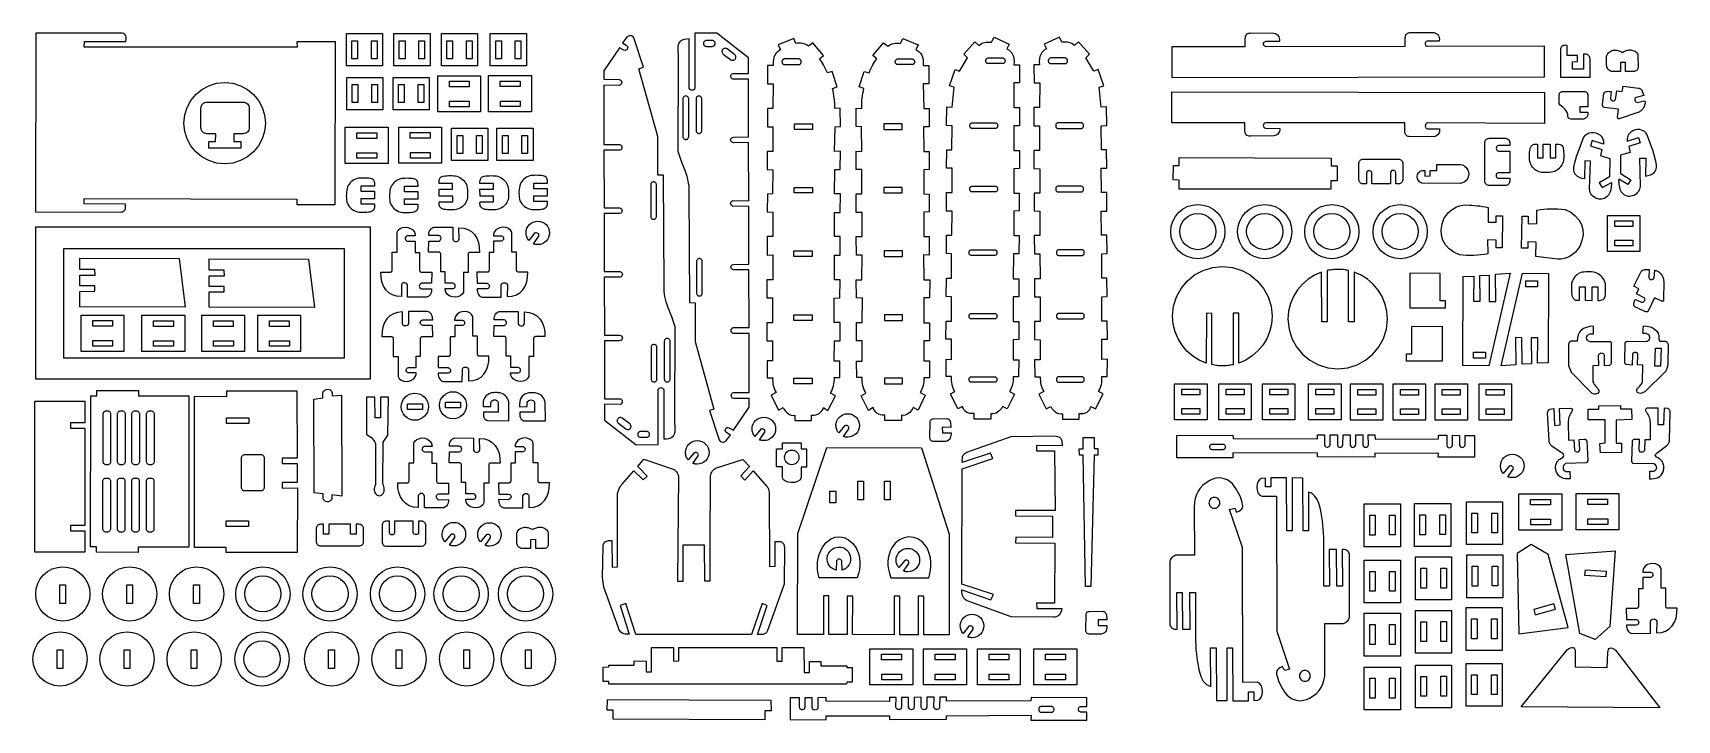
# Model space of a CAD drawing. Extents: x -147 to 762, y -188 to 192.
import ezdxf

# ---------------------------------------------------------------- set-up
doc = ezdxf.new("R2010")
doc.units = 0
doc.header["$MEASUREMENT"] = 0
doc.layers.add('CAMADA_1', color=7, linetype='CONTINUOUS')

msp = doc.modelspace()

# ---------------------------------------------------------------- linework, layer by layer
at = {"layer": 'CAMADA_1', "color": 250}
for points in [[(20.1862, 187.4913), (-1.1066, 187.482), (-1.0119, 184.576), (-118.6546, 184.576), (-118.5779, 187.6755), (-95.5793, 187.5909), (-95.4731, 188.5356), (-95.4569, 189.3903), (-95.5379, 190.1478), (-95.723, 190.8012), (-96.0194, 191.3433), (-96.4342, 191.767), (-96.9743, 192.0653), (-97.647, 192.2312), (-145.4157, 192.2312), (-145.5195, 93.3659), (-98.3169, 93.2242), (-97.7663, 93.3488), (-97.2836, 93.5243), (-96.8676, 93.7499), (-96.5172, 94.0246), (-96.231, 94.3475), (-96.0079, 94.7178), (-95.8466, 95.1344), (-95.7459, 95.5964), (-95.814, 97.7519), (-118.6556, 97.8653), (-118.7198, 100.8222), (-1.0851, 100.5008), (-1.0936, 97.5109), (20.0996, 97.5539), (20.1862, 187.4913)], [(26.3254, 174.1754), (26.3254, 192.076), (46.3254, 192.076), (46.3254, 174.1754), (26.3254, 174.1754)], [(52.5271, 174.1754), (52.5271, 192.076), (72.5271, 192.076), (72.5271, 174.1754), (52.5271, 174.1754)], [(78.8362, 174.1754), (78.8362, 192.076), (98.8362, 192.076), (98.8362, 174.1754), (78.8362, 174.1754)], [(105.8015, 174.1754), (105.8015, 192.076), (125.8015, 192.076), (125.8015, 174.1754), (105.8015, 174.1754)], [(227.0451, -16.5149), (232.4076, -32.7842), (232.7419, -33.2896), (233.1651, -33.6555), (233.652, -33.8863), (234.1774, -33.9864), (234.7159, -33.9601), (235.2424, -33.8117), (235.7317, -33.5457), (236.1584, -33.1662), (238.5426, -30.0635), (236.1131, -28.3791), (235.8659, -27.8925), (235.7615, -27.4006), (235.796, -26.9329), (235.9655, -26.5189), (236.2659, -26.1882), (236.6933, -25.9703), (237.2438, -25.8947), (237.9134, -25.991), (240.2089, -27.3754), (248.9874, -14.6006), (248.9767, -9.8827), (240.4168, -9.7857), (239.8194, -9.5687), (239.3896, -9.1947), (239.1274, -8.7149), (239.033, -8.1808), (239.1064, -7.6437), (239.3477, -7.1549), (239.7569, -6.7658), (240.3341, -6.5277), (248.9693, -6.5373), (248.8951, 26.1454), (240.1964, 26.1603), (239.653, 26.3719), (239.2589, 26.7294), (239.0154, 27.1868), (238.924, 27.6982), (238.9859, 28.2177), (239.2025, 28.6994), (239.5751, 29.0972), (240.1051, 29.3654), (248.8878, 29.3593), (248.8157, 61.2542), (240.3188, 61.2691), (239.6895, 61.4697), (239.2327, 61.8243), (238.9498, 62.2825), (238.8422, 62.7938), (238.9112, 63.3078), (239.1583, 63.7741), (239.5849, 64.1422), (240.1922, 64.3616), (248.8085, 64.4255), (248.7359, 96.4497), (240.0093, 96.5071), (239.4618, 96.7024), (239.0536, 97.0438), (238.7924, 97.4866), (238.6857, 97.9865), (238.7414, 98.499), (238.967, 98.9796), (239.3704, 99.3837), (239.9591, 99.6669), (248.7288, 99.6063), (248.6562, 131.7454), (240.2167, 131.688), (239.5837, 131.8989), (239.1149, 132.2624), (238.8184, 132.728), (238.7021, 133.2451), (238.7742, 133.7631), (239.0427, 134.2314), (239.5155, 134.5994), (240.2007, 134.8165), (248.6492, 134.9017), (248.5764, 166.8309), (239.8235, 166.8974), (239.2999, 167.1465), (238.9608, 167.5228), (238.7894, 167.9827), (238.7691, 168.4825), (238.8829, 168.9785), (239.1142, 169.4272), (239.4462, 169.7849), (239.8621, 170.0079), (248.5693, 169.9328), (248.5493, 178.7091), (231.1151, 192.2755), (218.9394, 192.2312), (218.9756, 162.0111), (218.6981, 161.4325), (218.3247, 161.0228), (217.886, 160.7779), (217.4128, 160.6938), (216.9358, 160.7662), (216.486, 160.9911), (216.0939, 161.3643), (215.7903, 161.8817), (215.7365, 189.1259), (214.2779, 189.0323), (213.0297, 188.8058), (211.9847, 188.451), (211.1358, 187.9723), (210.4758, 187.3744), (209.9975, 186.6616), (209.6938, 185.8386), (209.5575, 184.9099), (209.6265, 177.357), (209.5451, 126.9899), (210.4057, 124.2178), (211.4061, 121.455), (212.4625, 118.6959), (213.4908, 115.9349), (214.4074, 113.1665), (215.1282, 110.3851), (215.5693, 107.585), (215.647, 104.7607), (215.9645, 43.2168), (219.1347, 43.0926), (219.0972, 21.6988), (229.5047, -15.6873), (227.0451, -16.5149)], [(482.6538, 184.7704), (482.6538, 167.6695), (688.7072, 168.043), (688.7072, 185.0949), (624.0043, 184.8558), (623.4591, 185.1635), (623.0804, 185.5837), (622.862, 186.0738), (622.7975, 186.5916), (622.8809, 187.0945), (623.1059, 187.5402), (623.4664, 187.8861), (623.956, 188.0899), (630.6324, 188.1107), (630.7126, 188.9448), (630.654, 189.6838), (630.4651, 190.3338), (630.1546, 190.9006), (629.7312, 191.3901), (629.2036, 191.8082), (628.5803, 192.161), (627.8701, 192.4542), (613.7226, 192.4135), (613.2375, 192.2913), (612.8044, 192.0956), (612.4266, 191.8296), (612.1078, 191.4965), (611.8513, 191.0996), (611.6607, 190.642), (611.5395, 190.1268), (611.4911, 189.5574), (611.4911, 184.8484), (534.5216, 184.802), (533.9384, 185.0567), (533.5324, 185.4252), (533.2978, 185.8677), (533.2286, 186.3442), (533.3192, 186.8148), (533.5636, 187.2394), (533.9561, 187.5783), (534.4908, 187.7913), (542.3624, 187.9078), (542.3027, 188.7559), (542.1448, 189.5116), (541.8877, 190.1739), (541.5305, 190.742), (541.0723, 191.215), (540.5121, 191.592), (539.849, 191.8723), (539.0822, 192.0548), (526.1623, 192.2312), (525.5051, 192.181), (524.9188, 192.0491), (524.4054, 191.833), (523.9671, 191.5304), (523.606, 191.1386), (523.3244, 190.6552), (523.1244, 190.0776), (523.0081, 189.4035), (523.0081, 184.7947), (482.6538, 184.7704)], [(29.343, 178.1489), (29.343, 188.1024), (32.5, 188.1024), (32.5, 178.1489), (29.343, 178.1489)], [(40.0857, 178.1489), (40.0857, 188.1024), (43.2427, 188.1024), (43.2427, 178.1489), (40.0857, 178.1489)], [(55.5447, 178.1489), (55.5447, 188.1024), (58.7017, 188.1024), (58.7017, 178.1489), (55.5447, 178.1489)], [(66.2874, 178.1489), (66.2874, 188.1024), (69.4444, 188.1024), (69.4444, 178.1489), (66.2874, 178.1489)], [(81.8538, 178.1489), (81.8538, 188.1024), (85.0108, 188.1024), (85.0108, 178.1489), (81.8538, 178.1489)], [(92.5965, 178.1489), (92.5965, 188.1024), (95.7535, 188.1024), (95.7535, 178.1489), (92.5965, 178.1489)], [(108.8191, 178.1489), (108.8191, 188.1024), (111.9761, 188.1024), (111.9761, 178.1489), (108.8191, 178.1489)], [(119.5618, 178.1489), (119.5618, 188.1024), (122.7188, 188.1024), (122.7188, 178.1489), (119.5618, 178.1489)], [(190.5001, 173.3999), (185.1376, 189.6692), (184.8033, 190.1746), (184.3801, 190.5405), (183.8932, 190.7713), (183.3678, 190.8714), (182.8293, 190.8451), (182.3028, 190.6967), (181.8135, 190.4307), (181.3868, 190.0512), (179.0026, 186.9485), (181.4321, 185.2641), (181.6793, 184.7775), (181.7837, 184.2856), (181.7492, 183.8179), (181.5797, 183.4039), (181.2793, 183.0732), (180.8519, 182.8553), (180.3014, 182.7797), (179.6318, 182.876), (177.3363, 184.2604), (168.5578, 171.4856), (168.5685, 166.7677), (177.1284, 166.6707), (177.7258, 166.4537), (178.1556, 166.0797), (178.4178, 165.5999), (178.5122, 165.0658), (178.4388, 164.5287), (178.1975, 164.0399), (177.7883, 163.6508), (177.2111, 163.4127), (168.5759, 163.4223), (168.6501, 130.7396), (177.3488, 130.7247), (177.8922, 130.5131), (178.2863, 130.1556), (178.5298, 129.6982), (178.6212, 129.1868), (178.5593, 128.6673), (178.3427, 128.1856), (177.9701, 127.7878), (177.4401, 127.5196), (168.6574, 127.5257), (168.7295, 95.6308), (177.2264, 95.6159), (177.8557, 95.4153), (178.3125, 95.0607), (178.5954, 94.6025), (178.703, 94.0912), (178.634, 93.5772), (178.3869, 93.1109), (177.9603, 92.7428), (177.353, 92.5234), (168.7367, 92.4595), (168.8093, 60.4353), (177.5359, 60.3779), (178.0834, 60.1826), (178.4916, 59.8412), (178.7528, 59.3984), (178.8595, 58.8985), (178.8038, 58.386), (178.5782, 57.9054), (178.1748, 57.5013), (177.5861, 57.2181), (168.8164, 57.2787), (168.889, 25.1396), (177.3285, 25.197), (177.9615, 24.9861), (178.4303, 24.6226), (178.7268, 24.157), (178.8431, 23.6399), (178.771, 23.1219), (178.5025, 22.6536), (178.0297, 22.2856), (177.3445, 22.0685), (168.896, 21.9833), (168.9688, -9.9459), (177.7217, -10.0124), (178.2453, -10.2615), (178.5844, -10.6378), (178.7558, -11.0977), (178.7761, -11.5975), (178.6623, -12.0935), (178.431, -12.5422), (178.099, -12.8999), (177.6831, -13.1229), (168.9759, -13.0478), (168.9959, -21.8241), (186.4301, -35.3905), (198.6058, -35.3462), (198.5696, -5.1261), (198.8471, -4.5475), (199.2205, -4.1378), (199.6592, -3.8929), (200.1324, -3.8087), (200.6094, -3.8812), (201.0592, -4.1061), (201.4513, -4.4793), (201.7549, -4.9967), (201.8087, -32.2409), (203.2673, -32.1473), (204.5155, -31.9208), (205.5605, -31.566), (206.4094, -31.0873), (207.0694, -30.4894), (207.5477, -29.7766), (207.8514, -28.9536), (207.9877, -28.0249), (207.9187, -20.472), (208.0001, 29.8951), (207.1395, 32.6672), (206.1391, 35.43), (205.0827, 38.1891), (204.0544, 40.9501), (203.1378, 43.7185), (202.417, 46.4999), (201.9759, 49.3), (201.8982, 52.1243), (201.5807, 113.6682), (198.4105, 113.7924), (198.448, 135.1862), (188.0405, 172.5723), (190.5001, 173.3999)], [(225.2887, 184.9834), (228.5681, 184.9834), (228.8916, 185.0163), (229.1934, 185.1105), (229.4669, 185.2594), (229.7055, 185.4565), (229.9026, 185.6951), (230.0515, 185.9686), (230.1457, 186.2704), (230.1786, 186.5939), (230.1786, 186.5939), (230.1457, 186.9174), (230.0515, 187.2192), (229.9026, 187.4927), (229.7055, 187.7313), (229.4669, 187.9284), (229.1934, 188.0773), (228.8916, 188.1715), (228.5681, 188.2044), (225.2887, 188.2044), (224.9652, 188.1715), (224.6634, 188.0773), (224.3899, 187.9284), (224.1513, 187.7313), (223.9542, 187.4927), (223.8053, 187.2192), (223.7111, 186.9174), (223.6782, 186.5939), (223.6782, 186.5939), (223.7111, 186.2704), (223.8053, 185.9686), (223.9542, 185.6951), (224.1513, 185.4565), (224.3899, 185.2594), (224.6634, 185.1105), (224.9652, 185.0163), (225.2887, 184.9834)], [(234.5959, 180.7478), (238.7939, 177.6147), (239.0982, 177.4323), (239.4235, 177.3178), (239.7598, 177.2695), (240.0969, 177.2861), (240.4248, 177.3661), (240.7335, 177.508), (241.0128, 177.7104), (241.2526, 177.9718), (241.2527, 177.9719), (241.435, 178.2762), (241.5496, 178.6015), (241.5978, 178.9377), (241.5812, 179.2749), (241.5012, 179.6028), (241.3593, 179.9114), (241.1569, 180.1907), (240.8955, 180.4305), (236.6975, 183.5637), (236.3932, 183.7461), (236.0679, 183.8606), (235.7316, 183.9089), (235.3945, 183.8923), (235.0666, 183.8123), (234.758, 183.6704), (234.4787, 183.468), (234.2389, 183.2066), (234.2388, 183.2065), (234.0564, 182.9023), (233.9419, 182.577), (233.8936, 182.2407), (233.9102, 181.9035), (233.9902, 181.5756), (234.1321, 181.2669), (234.3345, 180.9876), (234.5959, 180.7478)], [(287.8624, 178.1503), (290.0243, 179.988), (284.1295, 186.9225), (281.7238, 185.0338), (280.9775, 185.5746), (280.1887, 186.002), (279.3602, 186.3226), (278.4948, 186.5428), (277.5954, 186.6694), (276.6647, 186.709), (275.7056, 186.668), (274.7209, 186.5532), (273.5742, 189.404), (264.9715, 185.7655), (266.2669, 183.0318), (265.2673, 182.5119), (264.3925, 181.862), (263.6522, 181.0687), (263.0556, 180.1185), (262.6122, 178.998), (262.3316, 177.6939), (262.2231, 176.1925), (262.2962, 174.4806), (259.1117, 174.3948), (259.1258, 164.1907), (262.1944, 164.3202), (261.9846, 150.5534), (259.0194, 150.543), (259.0068, 140.5429), (262.0846, 140.5375), (261.9846, 126.8183), (258.9516, 126.8717), (258.9244, 116.7969), (262.0041, 116.7441), (261.9041, 103.3442), (259.0027, 103.2709), (258.9634, 93.3923), (262.0041, 93.3284), (262.0041, 79.7091), (258.9424, 79.7029), (258.8854, 69.5152), (262.0235, 69.5544), (262.0041, 55.8156), (258.6796, 55.8624), (258.7661, 45.7791), (261.843, 45.7804), (261.843, 32.0611), (258.7778, 32.1003), (258.7463, 22.0444), (261.9261, 22.0064), (261.843, 11.0153), (258.8185, 10.9068), (258.868, 1.6286), (261.9457, 1.6119), (261.9226, 0.4747), (261.9726, -0.63), (262.097, -1.7017), (262.2969, -2.7397), (262.5734, -3.7437), (262.9277, -4.7132), (263.3608, -5.6476), (263.874, -6.5464), (261.1605, -8.0643), (265.0844, -16.3275), (267.8164, -14.9091), (268.3876, -15.9147), (269.0241, -16.8024), (269.727, -17.5633), (270.4971, -18.1883), (271.3353, -18.6686), (272.2425, -18.9952), (273.2197, -19.1592), (274.2676, -19.1516), (274.2356, -22.0487), (283.461, -22.0818), (283.4179, -19.0835), (284.693, -19.0771), (285.8326, -18.9039), (286.8391, -18.5733), (287.7152, -18.0948), (288.4637, -17.478), (289.0871, -16.7323), (289.588, -15.8673), (289.9692, -14.8924), (292.5195, -16.4549), (296.6148, -8.3424), (293.8992, -6.9464), (294.4283, -5.9987), (294.8876, -4.9926), (295.2742, -3.9362), (295.5851, -2.8376), (295.8171, -1.7049), (295.9674, -0.5462), (296.033, 0.6302), (296.0107, 1.8163), (299.0004, 1.8348), (299.0984, 10.8822), (295.9302, 10.8048), (296.0564, 22.0647), (299.1632, 22.0812), (299.1954, 32.1308), (296.0302, 32.1195), (295.8912, 45.6998), (299.1433, 45.8115), (299.2633, 55.803), (296.1107, 55.774), (296.0912, 69.3739), (299.218, 69.4602), (299.235, 79.707), (296.0718, 79.787), (296.0718, 93.1284), (299.3104, 93.1104), (299.3757, 103.4116), (296.1912, 103.4026), (296.2399, 116.783), (299.3048, 116.7968), (299.3815, 126.9795), (296.2037, 126.8794), (296.4097, 140.5181), (299.3832, 140.5899), (299.2952, 150.7361), (296.2621, 150.6447), (296.2626, 152.1056), (296.22, 153.5419), (296.134, 154.9534), (296.0046, 156.34), (295.8314, 157.7017), (295.6144, 159.0383), (295.3533, 160.3496), (295.0479, 161.6357), (297.6676, 162.603), (294.8327, 171.1644), (292.2089, 170.3288), (291.699, 171.5073), (291.1789, 172.6243), (290.6488, 173.6819), (290.1093, 174.6822), (289.5605, 175.6271), (289.0029, 176.5187), (288.4367, 177.3591), (287.8624, 178.1503)], [(319.5576, 178.1503), (317.3957, 179.988), (323.2905, 186.9225), (325.6962, 185.0338), (326.4425, 185.5746), (327.2313, 186.002), (328.0598, 186.3226), (328.9252, 186.5428), (329.8246, 186.6694), (330.7553, 186.709), (331.7144, 186.668), (332.6991, 186.5532), (333.8458, 189.404), (342.4485, 185.7655), (341.1531, 183.0318), (342.1527, 182.5119), (343.0275, 181.862), (343.7678, 181.0687), (344.3644, 180.1185), (344.8078, 178.998), (345.0884, 177.6939), (345.1969, 176.1925), (345.1238, 174.4806), (348.3083, 174.3948), (348.2942, 164.1907), (345.2256, 164.3202), (345.4354, 150.5534), (348.4006, 150.543), (348.4132, 140.5429), (345.3354, 140.5375), (345.4354, 126.8183), (348.4684, 126.8717), (348.4956, 116.7969), (345.4159, 116.7441), (345.5159, 103.3442), (348.4173, 103.2709), (348.4566, 93.3923), (345.4159, 93.3284), (345.4159, 79.7091), (348.4776, 79.7029), (348.5346, 69.5152), (345.3965, 69.5544), (345.4159, 55.8156), (348.7404, 55.8624), (348.6539, 45.7791), (345.577, 45.7804), (345.577, 32.0611), (348.6422, 32.1003), (348.6737, 22.0444), (345.4939, 22.0064), (345.577, 11.0153), (348.6015, 10.9068), (348.552, 1.6286), (345.4743, 1.6119), (345.4974, 0.4747), (345.4474, -0.63), (345.323, -1.7017), (345.1231, -2.7397), (344.8466, -3.7437), (344.4923, -4.7132), (344.0592, -5.6476), (343.546, -6.5464), (346.2595, -8.0643), (342.3356, -16.3275), (339.6036, -14.9091), (339.0324, -15.9147), (338.3959, -16.8024), (337.693, -17.5633), (336.9229, -18.1883), (336.0847, -18.6686), (335.1775, -18.9952), (334.2003, -19.1592), (333.1524, -19.1516), (333.1844, -22.0487), (323.959, -22.0818), (324.0021, -19.0835), (322.727, -19.0771), (321.5874, -18.9039), (320.5809, -18.5733), (319.7048, -18.0948), (318.9563, -17.478), (318.3329, -16.7323), (317.832, -15.8673), (317.4508, -14.8924), (314.9005, -16.4549), (310.8052, -8.3424), (313.5208, -6.9464), (312.9917, -5.9987), (312.5324, -4.9926), (312.1458, -3.9362), (311.8349, -2.8376), (311.6029, -1.7049), (311.4526, -0.5462), (311.387, 0.6302), (311.4093, 1.8163), (308.4196, 1.8348), (308.3216, 10.8822), (311.4898, 10.8048), (311.3636, 22.0647), (308.2568, 22.0812), (308.2246, 32.1308), (311.3898, 32.1195), (311.5288, 45.6998), (308.2767, 45.8115), (308.1567, 55.803), (311.3093, 55.774), (311.3288, 69.3739), (308.202, 69.4602), (308.185, 79.707), (311.3482, 79.787), (311.3482, 93.1284), (308.1096, 93.1104), (308.0443, 103.4116), (311.2288, 103.4026), (311.1801, 116.783), (308.1152, 116.7968), (308.0385, 126.9795), (311.2163, 126.8794), (311.0103, 140.5181), (308.0368, 140.5899), (308.1248, 150.7361), (311.1579, 150.6447), (311.1574, 152.1056), (311.2, 153.5419), (311.286, 154.9534), (311.4154, 156.34), (311.5886, 157.7017), (311.8056, 159.0383), (312.0667, 160.3496), (312.3721, 161.6357), (309.7524, 162.603), (312.5873, 171.1644), (315.2111, 170.3288), (315.721, 171.5073), (316.2411, 172.6243), (316.7712, 173.6819), (317.3107, 174.6822), (317.8595, 175.6271), (318.4171, 176.5187), (318.9833, 177.3591), (319.5576, 178.1503)], [(369.7273, 178.7087), (367.6392, 180.6201), (373.7554, 187.4809), (375.9397, 185.5184), (376.6828, 186.0688), (377.4633, 186.5212), (378.2799, 186.8772), (379.1318, 187.1381), (380.0177, 187.3053), (380.9365, 187.3803), (381.8873, 187.3644), (382.8688, 187.2591), (384.3106, 190.0362), (392.692, 186.2501), (391.4704, 183.5902), (392.4637, 183.0608), (393.3217, 182.3858), (394.0384, 181.557), (394.6079, 180.5663), (395.0241, 179.4052), (395.2811, 178.0656), (395.3729, 176.5391), (395.2934, 174.8177), (398.3304, 174.8057), (398.3163, 164.8229), (395.1739, 164.731), (395.2934, 151.1118), (398.3586, 151.1014), (398.3712, 141.1013), (395.2934, 141.0959), (395.2934, 127.3767), (398.3264, 127.3301), (398.3536, 117.3815), (395.1739, 117.3025), (395.1739, 103.8026), (398.1753, 103.8293), (398.2146, 93.9507), (395.1739, 93.8868), (395.1739, 80.2675), (398.1356, 80.2613), (398.0926, 70.1474), (395.0545, 70.1128), (394.9739, 56.374), (398.0984, 56.4208), (398.0119, 46.3375), (394.935, 46.3388), (394.935, 32.7195), (398.0002, 32.7849), (398.0317, 22.8523), (394.935, 22.5647), (394.935, 11.5737), (397.9595, 11.4652), (397.91, 2.187), (394.8323, 2.1703), (394.8554, 1.0331), (394.8054, -0.0716), (394.681, -1.1433), (394.4811, -2.1813), (394.2046, -3.1853), (393.8503, -4.1548), (393.4172, -5.0892), (392.904, -5.988), (395.6175, -7.5059), (391.5936, -15.5691), (388.9616, -14.3507), (388.3904, -15.3434), (387.7539, -16.1971), (387.051, -16.9099), (386.2809, -17.4799), (385.4427, -17.9051), (384.5355, -18.1837), (383.5583, -18.3137), (382.5104, -18.2932), (382.5424, -21.2903), (373.317, -21.3234), (373.2601, -18.2251), (371.9892, -18.2316), (370.8611, -18.0924), (369.8706, -17.8098), (369.0128, -17.3864), (368.2827, -16.8247), (367.6753, -16.1271), (367.1857, -15.296), (366.8088, -14.334), (364.2585, -15.535), (360.1632, -7.184), (362.6788, -5.988), (362.1583, -5.0575), (361.7216, -4.0967), (361.3671, -3.1044), (361.0929, -2.0792), (360.8976, -1.0199), (360.7793, 0.0747), (360.7364, 1.2058), (360.7673, 2.3747), (357.7776, 2.3932), (357.7627, 11.8733), (360.8478, 11.8127), (360.8478, 22.9231), (357.7148, 22.9396), (357.7826, 32.9892), (360.8478, 32.9779), (360.8868, 46.4582), (357.9085, 46.5699), (358.0147, 56.7614), (360.8673, 56.7324), (360.8868, 70.2323), (357.96, 70.3186), (358.043, 80.4654), (361.0062, 80.5454), (361.1062, 93.8868), (357.9676, 93.8688), (358.0023, 104.17), (361.0868, 104.161), (361.1381, 117.5414), (357.9732, 117.5552), (358.1965, 127.7379), (361.0743, 127.7378), (361.1062, 141.0765), (358.0113, 141.222), (358.1469, 151.442), (361.1062, 151.3507), (362.3204, 162.3417), (359.7007, 163.0876), (362.757, 172.0917), (365.307, 171.1823), (369.7273, 178.7087)], [(434.9987, 178.7088), (437.0868, 180.6202), (430.9706, 187.481), (428.7863, 185.5185), (428.0432, 186.0689), (427.2627, 186.5213), (426.4461, 186.8773), (425.5942, 187.1382), (424.7083, 187.3054), (423.7895, 187.3804), (422.8387, 187.3645), (421.8572, 187.2592), (420.4154, 190.0363), (412.034, 186.2502), (413.2556, 183.5903), (412.2623, 183.0609), (411.4043, 182.3859), (410.6876, 181.5571), (410.1181, 180.5664), (409.7019, 179.4053), (409.4449, 178.0657), (409.3531, 176.5392), (409.4326, 174.8178), (406.3956, 174.8058), (406.4097, 164.823), (409.5521, 164.7311), (409.4326, 151.1119), (406.3674, 151.1015), (406.3548, 141.1014), (409.4326, 141.096), (409.4326, 127.3768), (406.3996, 127.3302), (406.3724, 117.3816), (409.5521, 117.3026), (409.5521, 103.8027), (406.5507, 103.8294), (406.5114, 93.9508), (409.5521, 93.8869), (409.5521, 80.2676), (406.5904, 80.2614), (406.6334, 70.1475), (409.6715, 70.1129), (409.7521, 56.3741), (406.6276, 56.4209), (406.7141, 46.3376), (409.791, 46.3389), (409.791, 32.7196), (406.7258, 32.785), (406.6943, 22.8524), (409.791, 22.5648), (409.791, 11.5738), (406.7665, 11.4653), (406.816, 2.1871), (409.8937, 2.1704), (409.8706, 1.0332), (409.9206, -0.0715), (410.045, -1.1432), (410.2449, -2.1812), (410.5214, -3.1852), (410.8757, -4.1547), (411.3088, -5.0891), (411.822, -5.9879), (409.1085, -7.5058), (413.1324, -15.569), (415.7644, -14.3506), (416.3356, -15.3433), (416.9721, -16.197), (417.675, -16.9098), (418.4451, -17.4798), (419.2833, -17.905), (420.1905, -18.1836), (421.1677, -18.3136), (422.2156, -18.2931), (422.1836, -21.2902), (431.409, -21.3233), (431.4659, -18.225), (432.7368, -18.2315), (433.8649, -18.0923), (434.8554, -17.8097), (435.7132, -17.3863), (436.4433, -16.8246), (437.0507, -16.127), (437.5403, -15.2959), (437.9172, -14.3339), (440.4675, -15.5349), (444.5628, -7.1839), (442.0472, -5.9879), (442.5677, -5.0574), (443.0044, -4.0966), (443.3589, -3.1043), (443.6331, -2.0791), (443.8284, -1.0198), (443.9467, 0.0748), (443.9896, 1.2059), (443.9587, 2.3748), (446.9484, 2.3933), (446.9633, 11.8734), (443.8782, 11.8128), (443.8782, 22.9232), (447.0112, 22.9397), (446.9434, 32.9893), (443.8782, 32.978), (443.8392, 46.4583), (446.8175, 46.57), (446.7113, 56.7615), (443.8587, 56.7325), (443.8392, 70.2324), (446.766, 70.3187), (446.683, 80.4655), (443.7198, 80.5455), (443.6198, 93.8869), (446.7584, 93.8689), (446.7237, 104.1701), (443.6392, 104.1611), (443.5879, 117.5415), (446.7528, 117.5553), (446.5295, 127.738), (443.6517, 127.7379), (443.6198, 141.0766), (446.7147, 141.2221), (446.5791, 151.4421), (443.6198, 151.3508), (442.4056, 162.3418), (445.0253, 163.0877), (441.969, 172.0918), (439.419, 171.1824), (434.9987, 178.7088)], [(713.9053, 178.0894), (713.7747, 178.7616), (713.5282, 179.3289), (713.1752, 179.793), (712.7254, 180.1556), (712.1883, 180.4185), (711.5734, 180.5832), (710.8903, 180.6515), (710.1485, 180.6252), (710.1485, 172.4072), (704.0906, 172.4541), (704.0906, 176.4927), (706.8613, 176.5397), (706.8613, 180.0147), (701.1852, 180.0147), (701.1322, 185.5091), (700.4091, 185.5686), (699.7607, 185.5419), (699.1876, 185.4283), (698.6903, 185.2274), (698.2693, 184.9383), (697.9251, 184.5606), (697.6582, 184.0936), (697.4693, 183.5368), (697.4223, 167.899), (713.9053, 167.899), (713.9053, 178.0894)], [(726.6539, 182.8447), (727.2194, 182.8761), (727.8132, 182.86), (728.4322, 182.7947), (729.0732, 182.6783), (729.7331, 182.5089), (730.4087, 182.2849), (731.097, 182.0043), (731.7947, 181.6653), (732.3017, 181.9682), (732.8206, 182.2369), (733.3512, 182.4687), (733.8933, 182.661), (734.4467, 182.8114), (735.0113, 182.917), (735.5868, 182.9755), (736.1732, 182.9841), (736.7942, 182.9129), (737.4155, 182.7751), (738.0213, 182.5647), (738.5957, 182.2758), (739.1228, 181.9023), (739.5868, 181.4381), (739.9718, 180.8773), (740.262, 180.2138), (740.3527, 173.2585), (740.3024, 172.839), (740.1878, 172.4602), (740.012, 172.1233), (739.7782, 171.8297), (739.4896, 171.5804), (739.1494, 171.3768), (738.7606, 171.2201), (738.3266, 171.1115), (733.4882, 171.0812), (733.4579, 176.0709), (730.5851, 176.0104), (730.5549, 171.0812), (725.6862, 171.1115), (725.0359, 171.3386), (724.485, 171.6335), (724.0282, 171.9924), (723.6601, 172.4119), (723.375, 172.888), (723.1677, 173.417), (723.0327, 173.9954), (722.9645, 174.6194), (722.9645, 179.3066), (723.1611, 179.9887), (723.4258, 180.6013), (723.7622, 181.1449), (724.1742, 181.6199), (724.6656, 182.0269), (725.2401, 182.3664), (725.9016, 182.6388), (726.6539, 182.8447)], [(276.3816, 177.993), (268.377, 177.993), (268.117, 177.9666), (267.8744, 177.8909), (267.6547, 177.7712), (267.4629, 177.6128), (267.3046, 177.4211), (267.1849, 177.2013), (267.1092, 176.9587), (267.0828, 176.6987), (267.0828, 176.1872), (267.1092, 175.9272), (267.1849, 175.6846), (267.3046, 175.4649), (267.4629, 175.2731), (267.6547, 175.1148), (267.8744, 174.9951), (268.117, 174.9194), (268.377, 174.893), (276.3816, 174.893), (276.6416, 174.9194), (276.8842, 174.9951), (277.1039, 175.1148), (277.2957, 175.2731), (277.454, 175.4649), (277.5737, 175.6846), (277.6494, 175.9272), (277.6758, 176.1872), (277.6758, 176.6987), (277.6494, 176.9587), (277.5737, 177.2013), (277.454, 177.4211), (277.2957, 177.6128), (277.1039, 177.7712), (276.8842, 177.8909), (276.6416, 177.9666), (276.3816, 177.993)], [(331.0384, 177.993), (339.043, 177.993), (339.303, 177.9666), (339.5456, 177.8909), (339.7653, 177.7712), (339.9571, 177.6128), (340.1154, 177.4211), (340.2351, 177.2013), (340.3108, 176.9587), (340.3372, 176.6987), (340.3372, 176.1872), (340.3108, 175.9272), (340.2351, 175.6846), (340.1154, 175.4649), (339.9571, 175.2731), (339.7653, 175.1148), (339.5456, 174.9951), (339.303, 174.9194), (339.043, 174.893), (331.0384, 174.893), (330.7784, 174.9194), (330.5358, 174.9951), (330.3161, 175.1148), (330.1243, 175.2731), (329.966, 175.4649), (329.8463, 175.6846), (329.7706, 175.9272), (329.7442, 176.1872), (329.7442, 176.6987), (329.7706, 176.9587), (329.8463, 177.2013), (329.966, 177.4211), (330.1243, 177.6128), (330.3161, 177.7712), (330.5358, 177.8909), (330.7784, 177.9666), (331.0384, 177.993)], [(381.0964, 178.5514), (389.101, 178.5514), (389.361, 178.525), (389.6036, 178.4493), (389.8233, 178.3296), (390.0151, 178.1712), (390.1734, 177.9795), (390.2931, 177.7597), (390.3688, 177.5171), (390.3952, 177.2571), (390.3952, 176.7456), (390.3688, 176.4856), (390.2931, 176.243), (390.1734, 176.0233), (390.0151, 175.8315), (389.8233, 175.6732), (389.6036, 175.5535), (389.361, 175.4778), (389.101, 175.4514), (381.0964, 175.4514), (380.8364, 175.4778), (380.5938, 175.5535), (380.3741, 175.6732), (380.1823, 175.8315), (380.024, 176.0233), (379.9043, 176.243), (379.8286, 176.4856), (379.8022, 176.7456), (379.8022, 177.2571), (379.8286, 177.5171), (379.9043, 177.7597), (380.024, 177.9795), (380.1823, 178.1712), (380.3741, 178.3296), (380.5938, 178.4493), (380.8364, 178.525), (381.0964, 178.5514)], [(423.6296, 178.5515), (415.625, 178.5515), (415.365, 178.5251), (415.1224, 178.4494), (414.9027, 178.3297), (414.7109, 178.1713), (414.5526, 177.9796), (414.4329, 177.7598), (414.3572, 177.5172), (414.3308, 177.2572), (414.3308, 176.7457), (414.3572, 176.4857), (414.4329, 176.2431), (414.5526, 176.0234), (414.7109, 175.8316), (414.9027, 175.6733), (415.1224, 175.5536), (415.365, 175.4779), (415.625, 175.4515), (423.6296, 175.4515), (423.8896, 175.4779), (424.1322, 175.5536), (424.3519, 175.6733), (424.5437, 175.8316), (424.702, 176.0234), (424.8217, 176.2431), (424.8974, 176.4857), (424.9238, 176.7457), (424.9238, 177.2572), (424.8974, 177.5172), (424.8217, 177.7598), (424.702, 177.9796), (424.5437, 178.1713), (424.3519, 178.3297), (424.1322, 178.4494), (423.8896, 178.5251), (423.6296, 178.5515)], [(-40.9973, 164.9892), (-36.4628, 164.5321), (-32.2393, 163.221), (-28.4173, 161.1466), (-25.0874, 158.3991), (-22.3399, 155.0692), (-20.2655, 151.2472), (-18.9544, 147.0237), (-18.4973, 142.4892), (-18.9544, 137.9546), (-20.2655, 133.7311), (-22.3399, 129.9092), (-25.0874, 126.5792), (-28.4173, 123.8318), (-32.2393, 121.7573), (-36.4628, 120.4462), (-40.9973, 119.9891), (-45.5318, 120.4462), (-49.7553, 121.7573), (-53.5773, 123.8318), (-56.9072, 126.5792), (-59.6547, 129.9092), (-61.7291, 133.7311), (-63.0402, 137.9546), (-63.4973, 142.4892), (-63.0402, 147.0237), (-61.7291, 151.2472), (-59.6547, 155.0692), (-56.9072, 158.3991), (-53.5773, 161.1466), (-49.7553, 163.221), (-45.5318, 164.5321), (-40.9973, 164.9892)], [(26.52, 149.9313), (26.52, 167.8319), (46.52, 167.8319), (46.52, 149.9313), (26.52, 149.9313)], [(29.5376, 153.9048), (29.5376, 163.8583), (32.6946, 163.8583), (32.6946, 153.9048), (29.5376, 153.9048)], [(40.2803, 153.9048), (40.2803, 163.8583), (43.4373, 163.8583), (43.4373, 153.9048), (40.2803, 153.9048)], [(52.1316, 149.9313), (52.1316, 167.8319), (72.1316, 167.8319), (72.1316, 149.9313), (52.1316, 149.9313)], [(55.1492, 153.9048), (55.1492, 163.8583), (58.3062, 163.8583), (58.3062, 153.9048), (55.1492, 153.9048)], [(65.8919, 153.9048), (65.8919, 163.8583), (69.0489, 163.8583), (69.0489, 153.9048), (65.8919, 153.9048)], [(76.7604, 148.6761), (76.7604, 168.6761), (100.4633, 168.6761), (100.4633, 148.6761), (76.7604, 148.6761)], [(94.2082, 162.5768), (83.2082, 162.5768), (83.2082, 165.6768), (94.2082, 165.6768), (94.2082, 162.5768)], [(104.9356, 148.7841), (104.9356, 168.7841), (128.6385, 168.7841), (128.6385, 148.7841), (104.9356, 148.7841)], [(122.3834, 162.6848), (111.3834, 162.6848), (111.3834, 165.7848), (122.3834, 165.7848), (122.3834, 162.6848)], [(94.2497, 151.5437), (83.2497, 151.5437), (83.2497, 154.6437), (94.2497, 154.6437), (94.2497, 151.5437)], [(122.4249, 151.6517), (111.4249, 151.6517), (111.4249, 154.7517), (122.4249, 154.7517), (122.4249, 151.6517)], [(213.9174, 133.4453), (213.9174, 133.4453), (214.2388, 133.478), (214.5387, 133.5716), (214.8104, 133.7195), (215.0475, 133.9153), (215.2433, 134.1524), (215.3912, 134.4241), (215.4848, 134.7239), (215.5175, 135.0453), (215.5175, 155.9435), (215.4848, 156.2649), (215.3912, 156.5647), (215.2433, 156.8364), (215.0475, 157.0735), (214.8104, 157.2693), (214.5387, 157.4172), (214.2388, 157.5108), (213.9174, 157.5435), (213.9174, 157.5435), (213.596, 157.5108), (213.2962, 157.4172), (213.0245, 157.2693), (212.7875, 157.0735), (212.5917, 156.8364), (212.4437, 156.5647), (212.3502, 156.2649), (212.3175, 155.9435), (212.3175, 135.0453), (212.3502, 134.7239), (212.4437, 134.4241), (212.5917, 134.1524), (212.7875, 133.9153), (213.0245, 133.7195), (213.2962, 133.5716), (213.596, 133.478), (213.9174, 133.4453)], [(221.1913, 136.8271), (221.1913, 136.8271), (221.5127, 136.8598), (221.8126, 136.9534), (222.0843, 137.1013), (222.3214, 137.2971), (222.5172, 137.5341), (222.6651, 137.8059), (222.7587, 138.1057), (222.7914, 138.4271), (222.7914, 155.9435), (222.7587, 156.2649), (222.6651, 156.5648), (222.5172, 156.8365), (222.3214, 157.0735), (222.0843, 157.2693), (221.8126, 157.4173), (221.5127, 157.5108), (221.1913, 157.5435), (221.1913, 157.5435), (220.8699, 157.5108), (220.5701, 157.4173), (220.2984, 157.2693), (220.0614, 157.0735), (219.8656, 156.8365), (219.7176, 156.5648), (219.6241, 156.2649), (219.5914, 155.9435), (219.5914, 138.4271), (219.6241, 138.1057), (219.7176, 137.8059), (219.8656, 137.5341), (220.0614, 137.2971), (220.2984, 137.1013), (220.5701, 136.9534), (220.8699, 136.8598), (221.1913, 136.8271)], [(482.5885, 142.6898), (482.5885, 159.7907), (688.6419, 159.4172), (688.6419, 142.3653), (623.939, 142.6044), (623.3938, 142.2967), (623.0151, 141.8765), (622.7967, 141.3864), (622.7322, 140.8686), (622.8156, 140.3657), (623.0406, 139.92), (623.4011, 139.5741), (623.8907, 139.3703), (630.5671, 139.3495), (630.6473, 138.5154), (630.5887, 137.7764), (630.3998, 137.1264), (630.0893, 136.5596), (629.6659, 136.0701), (629.1383, 135.652), (628.515, 135.2992), (627.8048, 135.006), (613.6573, 135.0467), (613.1722, 135.1689), (612.7391, 135.3646), (612.3613, 135.6306), (612.0425, 135.9637), (611.786, 136.3606), (611.5954, 136.8182), (611.4742, 137.3334), (611.4258, 137.9028), (611.4258, 142.6118), (534.4563, 142.6582), (533.8731, 142.4035), (533.4671, 142.035), (533.2325, 141.5925), (533.1633, 141.116), (533.2539, 140.6454), (533.4983, 140.2208), (533.8908, 139.8819), (534.4255, 139.6689), (542.2971, 139.5524), (542.2374, 138.7043), (542.0795, 137.9486), (541.8224, 137.2863), (541.4652, 136.7182), (541.007, 136.2452), (540.4468, 135.8682), (539.7837, 135.5879), (539.0169, 135.4054), (526.097, 135.229), (525.4398, 135.2792), (524.8535, 135.4111), (524.3401, 135.6272), (523.9018, 135.9298), (523.5407, 136.3216), (523.2591, 136.805), (523.0591, 137.3826), (522.9428, 138.0567), (522.9428, 142.6655), (482.5885, 142.6898)], [(696.6867, 157.9204), (696.7447, 158.3204), (696.8442, 158.6937), (696.9897, 159.0325), (697.1857, 159.3292), (697.4367, 159.576), (697.7472, 159.7652), (698.1219, 159.8891), (698.5651, 159.9398), (710.6338, 159.9867), (710.9632, 159.9524), (711.2788, 159.8708), (711.5757, 159.7385), (711.8489, 159.5523), (712.0936, 159.3089), (712.3046, 159.0049), (712.4771, 158.6371), (712.6062, 158.2022), (712.5592, 151.5808), (708.2389, 151.5808), (708.2389, 148.5284), (712.6593, 148.5284), (712.5885, 147.4122), (712.5472, 146.9441), (712.437, 146.5121), (712.2565, 146.1179), (712.0045, 145.7631), (711.6799, 145.4493), (711.2815, 145.1784), (710.8079, 144.9519), (710.2581, 144.7715), (703.6837, 144.7246), (703.1231, 144.7315), (702.6489, 144.8381), (702.2577, 145.0406), (701.9462, 145.335), (701.711, 145.7175), (701.5487, 146.1841), (701.4561, 146.7311), (701.4296, 147.3544), (701.0854, 148.4309), (700.6042, 149.3187), (700.0206, 150.0622), (699.3693, 150.7062), (698.685, 151.2951), (698.0023, 151.8736), (697.356, 152.4861), (696.7806, 153.1774), (696.6867, 157.9204)], [(721.3546, 158.939), (721.7156, 159.4266), (722.1631, 159.7626), (722.6754, 159.9712), (723.2306, 160.0764), (723.8071, 160.1024), (724.3829, 160.0733), (724.9364, 160.0133), (725.4458, 159.9463), (725.0171, 156.2872), (725.1311, 155.7775), (725.3914, 155.369), (725.7594, 155.0712), (726.1969, 154.8934), (726.6654, 154.8448), (727.1264, 154.935), (727.5414, 155.1731), (727.8722, 155.5685), (728.5945, 160.3538), (731.6362, 160.0115), (732.1285, 163.0317), (740.6729, 161.9227), (741.0053, 161.8128), (741.315, 161.6773), (741.602, 161.5145), (741.8663, 161.3226), (742.1076, 161.0997), (742.3261, 160.8442), (742.5216, 160.5543), (742.694, 160.2281), (743.4812, 157.8209), (739.3141, 156.7152), (738.8762, 156.4715), (738.6116, 156.1068), (738.507, 155.6661), (738.5494, 155.1946), (738.7257, 154.7372), (739.0228, 154.339), (739.4275, 154.045), (739.9268, 153.9003), (744.1249, 154.8937), (744.2039, 154.2629), (744.196, 153.6339), (744.1035, 153.006), (743.9284, 152.3787), (743.6729, 151.7513), (743.3394, 151.1234), (742.9298, 150.4942), (742.4465, 149.8633), (742.1831, 149.6231), (741.9202, 149.4008), (741.6548, 149.1942), (741.3835, 149.0011), (741.1033, 148.8193), (740.8107, 148.6468), (740.5028, 148.4813), (740.1762, 148.3208), (729.8819, 144.9313), (729.6796, 144.9281), (729.5054, 144.9561), (729.359, 145.0146), (729.2397, 145.1033), (729.1472, 145.2217), (729.0811, 145.3692), (729.0408, 145.5454), (729.0259, 145.7498), (729.5384, 150.2435), (721.5271, 151.142), (721.316, 151.2815), (721.135, 151.4523), (720.9851, 151.6497), (720.8672, 151.8693), (720.7822, 152.1064), (720.7311, 152.3564), (720.7148, 152.6148), (720.7344, 152.8769), (721.3546, 158.939)], [(-50.791, 154.1012), (-30.7385, 154.1012), (-30.0709, 154.0334), (-29.4482, 153.839), (-28.8838, 153.5317), (-28.3915, 153.1251), (-27.9849, 152.6328), (-27.6776, 152.0684), (-27.4832, 151.4457), (-27.4154, 150.7781), (-27.4154, 139.9498), (-27.4832, 139.2822), (-27.6776, 138.6595), (-27.9849, 138.0951), (-28.3915, 137.6028), (-28.8838, 137.1962), (-29.4482, 136.8889), (-30.0709, 136.6945), (-30.7385, 136.6267), (-35.8948, 136.6267), (-35.8802, 132.2724), (-31.9925, 132.2793), (-31.9991, 128.6181), (-49.7825, 128.634), (-49.7875, 132.3546), (-46.0009, 132.2962), (-45.9785, 136.6267), (-50.791, 136.6267), (-51.4586, 136.6945), (-52.0813, 136.8889), (-52.6457, 137.1962), (-53.138, 137.6028), (-53.5446, 138.0951), (-53.8519, 138.6595), (-54.0463, 139.2822), (-54.1141, 139.9498), (-54.1141, 150.7781), (-54.0463, 151.4457), (-53.8519, 152.0684), (-53.5446, 152.6328), (-53.138, 153.1251), (-52.6457, 153.5317), (-52.0813, 153.839), (-51.4586, 154.0334), (-50.791, 154.1012)], [(25.6438, 120.1946), (25.6438, 140.1946), (49.3467, 140.1946), (49.3467, 120.1946), (25.6438, 120.1946)], [(43.0916, 134.0953), (32.0916, 134.0953), (32.0916, 137.1953), (43.0916, 137.1953), (43.0916, 134.0953)], [(55.1871, 120.2707), (55.1871, 140.2707), (78.89, 140.2707), (78.89, 120.2707), (55.1871, 120.2707)], [(72.6349, 134.1714), (61.6349, 134.1714), (61.6349, 137.2714), (72.6349, 137.2714), (72.6349, 134.1714)], [(84.4669, 121.8067), (84.4669, 139.7073), (104.4669, 139.7073), (104.4669, 121.8067), (84.4669, 121.8067)], [(109.526, 121.8141), (109.526, 139.7147), (129.526, 139.7147), (129.526, 121.8141), (109.526, 121.8141)], [(273.9573, 142.0527), (284.0195, 142.0527), (284.0195, 138.9527), (273.9573, 138.9527), (273.9573, 142.0527)], [(333.4627, 142.0527), (323.4005, 142.0527), (323.4005, 138.9527), (333.4627, 138.9527), (333.4627, 142.0527)], [(372.2883, 142.6643), (385.0259, 142.6643), (385.2859, 142.6379), (385.5285, 142.5622), (385.7482, 142.4425), (385.94, 142.2841), (386.0983, 142.0924), (386.218, 141.8726), (386.2937, 141.63), (386.3201, 141.37), (386.3201, 140.8585), (386.2937, 140.5985), (386.218, 140.3559), (386.0983, 140.1362), (385.94, 139.9444), (385.7482, 139.7861), (385.5285, 139.6664), (385.2859, 139.5907), (385.0259, 139.5643), (372.2883, 139.5643), (372.0283, 139.5907), (371.7857, 139.6664), (371.566, 139.7861), (371.3742, 139.9444), (371.2159, 140.1362), (371.0962, 140.3559), (371.0205, 140.5985), (370.9941, 140.8585), (370.9941, 141.37), (371.0205, 141.63), (371.0962, 141.8726), (371.2159, 142.0924), (371.3742, 142.2841), (371.566, 142.4425), (371.7857, 142.5622), (372.0283, 142.6379), (372.2883, 142.6643)], [(432.4377, 142.6644), (419.7001, 142.6644), (419.4401, 142.638), (419.1975, 142.5623), (418.9778, 142.4426), (418.786, 142.2842), (418.6277, 142.0925), (418.508, 141.8727), (418.4323, 141.6301), (418.4059, 141.3701), (418.4059, 140.8586), (418.4323, 140.5986), (418.508, 140.356), (418.6277, 140.1363), (418.786, 139.9445), (418.9778, 139.7862), (419.1975, 139.6665), (419.4401, 139.5908), (419.7001, 139.5644), (432.4377, 139.5644), (432.6977, 139.5908), (432.9403, 139.6665), (433.16, 139.7862), (433.3518, 139.9445), (433.5101, 140.1363), (433.6298, 140.356), (433.7055, 140.5986), (433.7319, 140.8586), (433.7319, 141.3701), (433.7055, 141.6301), (433.6298, 141.8727), (433.5101, 142.0925), (433.3518, 142.2842), (433.16, 142.4426), (432.9403, 142.5623), (432.6977, 142.638), (432.4377, 142.6644)], [(721.2387, 130.7897), (714.9876, 132.9032), (714.0361, 130.0095), (720.343, 127.865), (719.4925, 124.6505), (724.7882, 122.932), (724.5616, 112.8407), (718.871, 109.4348), (720.5361, 106.8588), (725.5712, 109.7342), (725.58, 108.7757), (725.5295, 107.8136), (725.421, 106.8618), (725.2559, 105.9344), (725.0357, 105.0452), (724.7617, 104.2082), (724.4354, 103.4373), (724.0582, 102.7466), (723.3216, 101.9301), (722.5625, 101.3051), (721.7868, 100.856), (721.0006, 100.5672), (720.2097, 100.423), (719.4203, 100.4078), (718.6383, 100.506), (717.8697, 100.702), (716.9522, 101.0719), (716.1253, 101.513), (715.3975, 102.0318), (714.777, 102.6349), (714.2722, 103.3287), (713.8914, 104.1199), (713.643, 105.015), (713.5352, 106.0204), (714.0724, 121.4982), (710.8533, 121.5649), (710.7241, 111.6418), (709.2563, 111.9391), (707.9856, 112.3728), (706.9171, 112.9469), (706.0558, 113.6655), (705.4067, 114.5325), (704.9748, 115.552), (704.7651, 116.7281), (704.7826, 118.0648), (705.2349, 120.0394), (705.7602, 122.019), (706.3512, 124.0026), (707.001, 125.989), (707.7023, 127.9772), (708.448, 129.966), (709.2309, 131.9543), (710.044, 133.941), (710.5, 134.8447), (711.0531, 135.6211), (711.7134, 136.2628), (712.4913, 136.7622), (713.3971, 137.1118), (714.441, 137.3042), (715.6333, 137.3319), (716.9842, 137.1874), (718.1744, 136.6435), (719.1573, 136.0175), (719.9426, 135.3138), (720.5397, 134.5371), (720.9583, 133.6917), (721.208, 132.7824), (721.2982, 131.8135), (721.2387, 130.7897)], [(734.348, 132.5216), (740.6358, 134.5232), (741.5355, 131.613), (735.1914, 129.5814), (735.9842, 126.3522), (730.6588, 124.7285), (730.7052, 114.6348), (736.334, 111.1278), (734.6232, 108.582), (729.6403, 111.5468), (729.6143, 110.5886), (729.6477, 109.6258), (729.7392, 108.6722), (729.8877, 107.742), (730.092, 106.849), (730.3509, 106.0073), (730.6634, 105.2308), (731.0282, 104.5334), (731.7501, 103.7039), (732.498, 103.0654), (733.2655, 102.6026), (734.0465, 102.2997), (734.8347, 102.1414), (735.6237, 102.1121), (736.4073, 102.1964), (737.1793, 102.3786), (738.1033, 102.732), (738.9379, 103.1583), (739.6749, 103.664), (740.306, 104.2559), (740.8231, 104.9406), (741.218, 105.7249), (741.4824, 106.6153), (741.6081, 107.6187), (741.3473, 123.1037), (744.567, 123.1129), (744.519, 113.1891), (745.9919, 113.4601), (747.2701, 113.8711), (748.3487, 114.426), (749.2227, 115.1291), (749.8872, 115.9844), (750.3372, 116.9961), (750.5679, 118.1682), (750.5743, 119.505), (750.1573, 121.4873), (749.6675, 123.476), (749.1119, 125.4698), (748.4977, 127.4675), (747.832, 129.4679), (747.122, 131.4697), (746.3747, 133.4717), (745.5972, 135.4726), (745.1574, 136.3843), (744.6183, 137.1705), (743.9695, 137.8238), (743.2006, 138.3371), (742.3012, 138.7028), (741.2609, 138.9138), (740.0693, 138.9628), (738.716, 138.8424), (737.5163, 138.3199), (736.5223, 137.7115), (735.7247, 137.022), (735.1138, 136.256), (734.6801, 135.4182), (734.4143, 134.5135), (734.3067, 133.5463), (734.348, 132.5216)], [(87.4845, 125.7802), (87.4845, 135.7337), (90.6415, 135.7337), (90.6415, 125.7802), (87.4845, 125.7802)], [(98.2272, 125.7802), (98.2272, 135.7337), (101.3842, 135.7337), (101.3842, 125.7802), (98.2272, 125.7802)], [(112.5436, 125.7876), (112.5436, 135.7411), (115.7006, 135.7411), (115.7006, 125.7876), (112.5436, 125.7876)], [(123.2863, 125.7876), (123.2863, 135.7411), (126.4433, 135.7411), (126.4433, 125.7876), (123.2863, 125.7876)], [(658.0941, 134.1174), (666.8817, 134.1174), (667.3894, 134.0658), (667.863, 133.918), (668.2921, 133.6843), (668.6665, 133.3751), (668.9757, 133.0007), (669.2094, 132.5716), (669.3572, 132.098), (669.4088, 131.5903), (669.4088, 130.0969), (663.1335, 130.0969), (662.6417, 129.9614), (662.2794, 129.6397), (662.0524, 129.1881), (661.9668, 128.663), (662.0283, 128.1206), (662.243, 127.6173), (662.6169, 127.2093), (663.1557, 126.9531), (669.4088, 126.938), (669.4088, 114.9916), (663.0336, 114.9915), (662.5306, 114.7497), (662.1707, 114.3975), (661.9541, 113.9718), (661.8812, 113.5095), (661.9523, 113.0475), (662.1678, 112.6228), (662.5281, 112.2721), (663.0334, 112.0326), (669.4088, 112.0049), (669.4088, 110.5115), (669.3572, 110.0039), (669.2094, 109.5303), (668.9757, 109.1011), (668.6665, 108.7267), (668.2921, 108.4175), (667.8629, 108.1838), (667.3893, 108.036), (666.8817, 107.9844), (658.0941, 107.9844), (657.5864, 108.036), (657.1128, 108.1838), (656.6837, 108.4175), (656.3093, 108.7267), (656.0001, 109.1011), (655.7664, 109.5302), (655.6186, 110.0038), (655.567, 110.5115), (655.567, 131.5903), (655.6186, 132.098), (655.7664, 132.5716), (656.0001, 133.0007), (656.3093, 133.3751), (656.6837, 133.6843), (657.1128, 133.918), (657.5864, 134.0658), (658.0941, 134.1174)], [(687.8566, 130.876), (691.8136, 130.9137), (691.8136, 123.39), (694.9136, 123.39), (694.9116, 130.9126), (695.7798, 130.9292), (696.5517, 130.8526), (697.2245, 130.6848), (697.7953, 130.428), (698.2612, 130.0841), (698.6194, 129.6553), (698.867, 129.1437), (699.0011, 128.5513), (699.1095, 127.5915), (699.1905, 126.5858), (699.2422, 125.5618), (699.2626, 124.547), (699.2499, 123.5689), (699.2022, 122.6551), (699.1174, 121.833), (698.9937, 121.1303), (698.639, 120.2119), (698.2083, 119.3669), (697.7074, 118.5944), (697.1422, 117.8935), (696.5184, 117.2634), (695.8419, 116.7033), (695.1184, 116.2122), (694.3538, 115.7894), (693.426, 115.5369), (692.45, 115.3491), (691.4359, 115.2218), (690.3938, 115.1505), (689.3336, 115.1309), (688.2655, 115.1588), (687.1995, 115.2298), (686.1457, 115.3396), (685.2151, 115.6951), (684.3383, 116.1474), (683.5198, 116.7047), (682.7643, 117.3754), (682.0763, 118.1675), (681.4603, 119.0894), (680.9211, 120.1492), (680.463, 121.3552), (680.3884, 122.204), (680.3414, 123.0571), (680.3215, 123.9147), (680.328, 124.7767), (680.3604, 125.6432), (680.4181, 126.5142), (680.5005, 127.3899), (680.607, 128.2702), (680.8982, 129.0523), (681.2248, 129.674), (681.6016, 130.1503), (682.0435, 130.4963), (682.5652, 130.727), (683.1816, 130.8575), (683.9076, 130.9027), (684.7579, 130.8777), (684.7579, 123.354), (687.8579, 123.354), (687.8566, 130.876)], [(43.1331, 123.0622), (32.1331, 123.0622), (32.1331, 126.1622), (43.1331, 126.1622), (43.1331, 123.0622)], [(72.6764, 123.1383), (61.6764, 123.1383), (61.6764, 126.2383), (72.6764, 126.2383), (72.6764, 123.1383)], [(570.4854, 105.932), (486.7295, 106.015), (486.7323, 111.0303), (483.3604, 111.1132), (483.4574, 119.1542), (486.7237, 119.1128), (486.7178, 123.4085), (570.6925, 123.126), (570.637, 118.8641), (573.9532, 118.8227), (573.9159, 110.6402), (570.4774, 110.5872), (570.4854, 105.932)], [(610.3005, 120.0773), (610.3005, 111.384), (610.2524, 110.8818), (610.1147, 110.4133), (609.8968, 109.9887), (609.6086, 109.6183), (609.2597, 109.3124), (608.8597, 109.0813), (608.4183, 108.935), (607.9452, 108.884), (606.4534, 108.884), (606.4534, 115.092), (606.2043, 115.6897), (605.8323, 116.1065), (605.3805, 116.347), (604.8916, 116.4161), (604.4086, 116.3182), (603.9743, 116.0582), (603.6316, 115.6405), (603.4234, 115.07), (603.4093, 108.884), (593.2242, 108.884), (593.2241, 115.0036), (592.9632, 115.5249), (592.5672, 115.8906), (592.0873, 116.0997), (591.5745, 116.1514), (591.0799, 116.0451), (590.6547, 115.7799), (590.35, 115.3549), (590.217, 114.7695), (590.2533, 108.931), (588.2992, 108.884), (587.8262, 108.9261), (587.3849, 109.0681), (586.985, 109.2988), (586.636, 109.6068), (586.3477, 109.9806), (586.1298, 110.409), (585.992, 110.8806), (585.9439, 111.384), (585.9439, 120.0773), (585.992, 120.5795), (586.1297, 121.048), (586.3475, 121.4726), (586.6357, 121.843), (586.9847, 122.1489), (587.3846, 122.38), (587.826, 122.5263), (588.2992, 122.5773), (607.9452, 122.5773), (608.4184, 122.5263), (608.8598, 122.38), (609.2597, 122.1489), (609.6087, 121.843), (609.8969, 121.4726), (610.1147, 121.048), (610.2524, 120.5795), (610.3005, 120.0773)], [(622.47, 116.392), (622.4865, 113.2478), (625.4917, 113.2756), (625.4916, 116.3363), (629.1366, 116.3363), (629.1088, 119.6753), (642.2699, 119.6753), (643.0227, 119.4979), (643.7655, 119.1736), (644.4754, 118.7071), (645.1291, 118.1035), (645.7037, 117.3676), (646.1761, 116.5046), (646.5232, 115.5192), (646.7219, 114.4164), (646.6241, 113.4518), (646.4079, 112.5633), (646.067, 111.7561), (645.595, 111.0357), (644.9857, 110.4074), (644.2326, 109.8767), (643.3295, 109.449), (642.2699, 109.1297), (620.7892, 109.2689), (619.6801, 109.8696), (618.8943, 110.7387), (618.4325, 111.7832), (618.2955, 112.9105), (618.4841, 114.0278), (618.9992, 115.0423), (619.8415, 115.8613), (621.0118, 116.392), (622.47, 116.392)], [(41.9903, 100.7392), (42.028, 104.6962), (34.5043, 104.6962), (34.5043, 107.7962), (42.0269, 107.7942), (42.0435, 108.6624), (41.9669, 109.4343), (41.7991, 110.1071), (41.5423, 110.6779), (41.1984, 111.1438), (40.7696, 111.502), (40.258, 111.7496), (39.6656, 111.8837), (38.7058, 111.9921), (37.7001, 112.0731), (36.6761, 112.1248), (35.6613, 112.1452), (34.6832, 112.1325), (33.7694, 112.0848), (32.9473, 112), (32.2446, 111.8763), (31.3262, 111.5216), (30.4812, 111.0909), (29.7087, 110.59), (29.0078, 110.0248), (28.3777, 109.401), (27.8176, 108.7245), (27.3265, 108.001), (26.9037, 107.2364), (26.6512, 106.3086), (26.4634, 105.3326), (26.3361, 104.3185), (26.2648, 103.2764), (26.2452, 102.2162), (26.2731, 101.1481), (26.3441, 100.0821), (26.4539, 99.0283), (26.8094, 98.0977), (27.2617, 97.2209), (27.819, 96.4024), (28.4897, 95.6469), (29.2818, 94.9589), (30.2037, 94.3429), (31.2635, 93.8037), (32.4695, 93.3456), (33.3183, 93.271), (34.1714, 93.224), (35.029, 93.2041), (35.891, 93.2106), (36.7575, 93.243), (37.6285, 93.3007), (38.5042, 93.3831), (39.3845, 93.4896), (40.1666, 93.7808), (40.7883, 94.1074), (41.2646, 94.4842), (41.6106, 94.9261), (41.8413, 95.4478), (41.9718, 96.0642), (42.017, 96.7902), (41.992, 97.6405), (34.4683, 97.6405), (34.4683, 100.7405), (41.9903, 100.7392)], [(65.8978, 100.5737), (65.9355, 104.5307), (58.4118, 104.5307), (58.4118, 107.6307), (65.9344, 107.6287), (65.951, 108.4969), (65.8744, 109.2688), (65.7066, 109.9416), (65.4498, 110.5124), (65.1059, 110.9783), (64.6771, 111.3365), (64.1655, 111.5841), (63.5731, 111.7182), (62.6133, 111.8266), (61.6076, 111.9076), (60.5836, 111.9593), (59.5688, 111.9797), (58.5907, 111.967), (57.6769, 111.9193), (56.8548, 111.8345), (56.1521, 111.7108), (55.2337, 111.3561), (54.3887, 110.9254), (53.6162, 110.4245), (52.9153, 109.8593), (52.2852, 109.2355), (51.7251, 108.559), (51.234, 107.8355), (50.8112, 107.0709), (50.5587, 106.1431), (50.3709, 105.1671), (50.2436, 104.153), (50.1723, 103.1109), (50.1527, 102.0507), (50.1806, 100.9826), (50.2516, 99.9166), (50.3614, 98.8628), (50.7169, 97.9322), (51.1692, 97.0554), (51.7265, 96.2369), (52.3972, 95.4814), (53.1893, 94.7934), (54.1112, 94.1774), (55.171, 93.6382), (56.377, 93.1801), (57.2258, 93.1055), (58.0789, 93.0585), (58.9365, 93.0386), (59.7985, 93.0451), (60.665, 93.0775), (61.536, 93.1352), (62.4117, 93.2176), (63.292, 93.3241), (64.0741, 93.6153), (64.6958, 93.9419), (65.1721, 94.3187), (65.5181, 94.7606), (65.7488, 95.2823), (65.8793, 95.8987), (65.9245, 96.6247), (65.8995, 97.475), (58.3758, 97.475), (58.3758, 100.575), (65.8978, 100.5737)], [(77.5383, 102.0604), (77.5006, 106.0174), (85.0243, 106.0174), (85.0243, 109.1174), (77.5017, 109.1154), (77.4851, 109.9836), (77.5617, 110.7555), (77.7295, 111.4283), (77.9864, 111.9991), (78.3302, 112.465), (78.759, 112.8232), (79.2706, 113.0708), (79.863, 113.2049), (80.8228, 113.3133), (81.8285, 113.3943), (82.8525, 113.446), (83.8673, 113.4664), (84.8454, 113.4537), (85.7592, 113.406), (86.5813, 113.3212), (87.284, 113.1975), (88.2024, 112.8428), (89.0474, 112.4121), (89.8199, 111.9112), (90.5208, 111.346), (91.1509, 110.7222), (91.711, 110.0457), (92.2021, 109.3222), (92.6249, 108.5576), (92.8774, 107.6298), (93.0652, 106.6538), (93.1925, 105.6397), (93.2638, 104.5976), (93.2834, 103.5374), (93.2555, 102.4693), (93.1845, 101.4033), (93.0747, 100.3495), (92.7192, 99.4189), (92.2669, 98.5421), (91.7096, 97.7236), (91.0389, 96.9681), (90.2468, 96.2801), (89.3249, 95.6641), (88.2651, 95.1249), (87.0591, 94.6668), (86.2103, 94.5922), (85.3572, 94.5452), (84.4996, 94.5253), (83.6376, 94.5318), (82.7711, 94.5642), (81.9001, 94.6219), (81.0244, 94.7043), (80.1441, 94.8108), (79.362, 95.102), (78.7403, 95.4286), (78.264, 95.8054), (77.918, 96.2473), (77.6873, 96.769), (77.5568, 97.3854), (77.5116, 98.1114), (77.5366, 98.9617), (85.0603, 98.9617), (85.0603, 102.0617), (77.5383, 102.0604)], [(100.1716, 102.0406), (100.1339, 105.9976), (107.6576, 105.9976), (107.6576, 109.0976), (100.135, 109.0956), (100.1184, 109.9638), (100.195, 110.7357), (100.3628, 111.4085), (100.6197, 111.9793), (100.9635, 112.4452), (101.3923, 112.8034), (101.9039, 113.051), (102.4963, 113.1851), (103.4561, 113.2935), (104.4618, 113.3745), (105.4858, 113.4262), (106.5006, 113.4466), (107.4787, 113.4339), (108.3925, 113.3862), (109.2146, 113.3014), (109.9173, 113.1777), (110.8357, 112.823), (111.6807, 112.3923), (112.4532, 111.8914), (113.1541, 111.3262), (113.7842, 110.7024), (114.3443, 110.0259), (114.8354, 109.3024), (115.2582, 108.5378), (115.5107, 107.61), (115.6985, 106.634), (115.8258, 105.6199), (115.8971, 104.5778), (115.9167, 103.5176), (115.8888, 102.4495), (115.8178, 101.3835), (115.708, 100.3297), (115.3525, 99.3991), (114.9002, 98.5223), (114.3429, 97.7038), (113.6722, 96.9483), (112.8801, 96.2603), (111.9582, 95.6443), (110.8984, 95.1051), (109.6924, 94.647), (108.8436, 94.5724), (107.9905, 94.5254), (107.1329, 94.5055), (106.2709, 94.512), (105.4044, 94.5444), (104.5334, 94.6021), (103.6577, 94.6845), (102.7774, 94.791), (101.9953, 95.0822), (101.3736, 95.4088), (100.8973, 95.7856), (100.5513, 96.2275), (100.3206, 96.7492), (100.1901, 97.3656), (100.1449, 98.0916), (100.1699, 98.9419), (107.6936, 98.9419), (107.6936, 102.0419), (100.1716, 102.0406)], [(137.4342, 102.2315), (137.4719, 106.1885), (129.9482, 106.1885), (129.9482, 109.2885), (137.4708, 109.2865), (137.4874, 110.1547), (137.4108, 110.9266), (137.243, 111.5994), (136.9862, 112.1702), (136.6423, 112.6361), (136.2135, 112.9943), (135.7019, 113.2419), (135.1095, 113.376), (134.1497, 113.4844), (133.144, 113.5654), (132.12, 113.6171), (131.1052, 113.6375), (130.1271, 113.6248), (129.2133, 113.5771), (128.3912, 113.4923), (127.6885, 113.3686), (126.7701, 113.0139), (125.9251, 112.5832), (125.1526, 112.0823), (124.4517, 111.5171), (123.8216, 110.8933), (123.2615, 110.2168), (122.7704, 109.4933), (122.3476, 108.7287), (122.0951, 107.8009), (121.9073, 106.8249), (121.78, 105.8108), (121.7087, 104.7687), (121.6891, 103.7085), (121.717, 102.6404), (121.788, 101.5744), (121.8978, 100.5206), (122.2533, 99.59), (122.7056, 98.7132), (123.2629, 97.8947), (123.9336, 97.1392), (124.7257, 96.4512), (125.6476, 95.8352), (126.7074, 95.296), (127.9134, 94.8379), (128.7622, 94.7633), (129.6153, 94.7163), (130.4729, 94.6964), (131.3349, 94.7029), (132.2014, 94.7353), (133.0724, 94.793), (133.9481, 94.8754), (134.8284, 94.9819), (135.6105, 95.2731), (136.2322, 95.5997), (136.7085, 95.9765), (137.0545, 96.4184), (137.2852, 96.9401), (137.4157, 97.5565), (137.4609, 98.2825), (137.4359, 99.1328), (129.9122, 99.1328), (129.9122, 102.2328), (137.4342, 102.2315)], [(196.1077, 110.0298), (196.1077, 110.0298), (195.7863, 109.9971), (195.4864, 109.9036), (195.2147, 109.7556), (194.9776, 109.5598), (194.7818, 109.3228), (194.6339, 109.0511), (194.5403, 108.7512), (194.5076, 108.4298), (194.5076, 90.9134), (194.5403, 90.592), (194.6339, 90.2922), (194.7818, 90.0204), (194.9776, 89.7834), (195.2147, 89.5876), (195.4864, 89.4397), (195.7863, 89.3461), (196.1077, 89.3134), (196.1077, 89.3134), (196.4291, 89.3461), (196.7289, 89.4397), (197.0006, 89.5876), (197.2376, 89.7834), (197.4334, 90.0204), (197.5814, 90.2922), (197.6749, 90.592), (197.7076, 90.9134), (197.7076, 108.4298), (197.6749, 108.7512), (197.5814, 109.0511), (197.4334, 109.3228), (197.2376, 109.5598), (197.0006, 109.7556), (196.7289, 109.9036), (196.4291, 109.9971), (196.1077, 110.0298)], [(273.8741, 106.9597), (283.9363, 106.9597), (283.9363, 103.8597), (273.8741, 103.8597), (273.8741, 106.9597)], [(333.5459, 106.9597), (323.4837, 106.9597), (323.4837, 103.8597), (333.5459, 103.8597), (333.5459, 106.9597)], [(372.2297, 107.5694), (384.9673, 107.5694), (385.2273, 107.543), (385.4699, 107.4673), (385.6896, 107.3476), (385.8814, 107.1892), (386.0397, 106.9975), (386.1594, 106.7777), (386.2351, 106.5351), (386.2615, 106.2751), (386.2615, 105.7636), (386.2351, 105.5036), (386.1594, 105.261), (386.0397, 105.0413), (385.8814, 104.8495), (385.6896, 104.6912), (385.4699, 104.5715), (385.2273, 104.4958), (384.9673, 104.4694), (372.2297, 104.4694), (371.9697, 104.4958), (371.7271, 104.5715), (371.5074, 104.6912), (371.3156, 104.8495), (371.1573, 105.0413), (371.0376, 105.261), (370.9619, 105.5036), (370.9355, 105.7636), (370.9355, 106.2751), (370.9619, 106.5351), (371.0376, 106.7777), (371.1573, 106.9975), (371.3156, 107.1892), (371.5074, 107.3476), (371.7271, 107.4673), (371.9697, 107.543), (372.2297, 107.5694)], [(432.4963, 107.5695), (419.7587, 107.5695), (419.4987, 107.5431), (419.2561, 107.4674), (419.0364, 107.3477), (418.8446, 107.1893), (418.6863, 106.9976), (418.5666, 106.7778), (418.4909, 106.5352), (418.4645, 106.2752), (418.4645, 105.7637), (418.4909, 105.5037), (418.5666, 105.2611), (418.6863, 105.0414), (418.8446, 104.8496), (419.0364, 104.6913), (419.2561, 104.5716), (419.4987, 104.4959), (419.7587, 104.4695), (432.4963, 104.4695), (432.7563, 104.4959), (432.9989, 104.5716), (433.2186, 104.6913), (433.4104, 104.8496), (433.5687, 105.0414), (433.6884, 105.2611), (433.7641, 105.5037), (433.7905, 105.7637), (433.7905, 106.2752), (433.7641, 106.5352), (433.6884, 106.7778), (433.5687, 106.9976), (433.4104, 107.1893), (433.2186, 107.3477), (432.9989, 107.4674), (432.7563, 107.5431), (432.4963, 107.5695)], [(496.9803, 97.4894), (500.0034, 97.1847), (502.8191, 96.3106), (505.3671, 94.9276), (507.5871, 93.096), (509.4187, 90.876), (510.8017, 88.328), (511.6758, 85.5123), (511.9805, 82.4892), (511.6758, 79.4662), (510.8017, 76.6506), (509.4187, 74.1027), (507.5871, 71.8828), (505.3671, 70.0511), (502.8191, 68.6682), (500.0034, 67.7941), (496.9803, 67.4894), (493.9573, 67.7941), (491.1417, 68.6682), (488.5938, 70.0511), (486.3739, 71.8828), (484.5422, 74.1027), (483.1593, 76.6506), (482.2852, 79.4662), (481.9805, 82.4892), (482.2852, 85.5123), (483.1593, 88.328), (484.5422, 90.876), (486.3739, 93.096), (488.5938, 94.9276), (491.1417, 96.3106), (493.9573, 97.1847), (496.9803, 97.4894)], [(496.9804, 92.4897), (498.9958, 92.2865), (500.873, 91.7038), (502.5717, 90.7818), (504.0517, 89.5607), (505.2728, 88.0807), (506.1948, 86.382), (506.7775, 84.5048), (506.9807, 82.4894), (506.7775, 80.474), (506.1948, 78.5969), (505.2728, 76.8982), (504.0517, 75.4182), (502.5717, 74.1971), (500.873, 73.2751), (498.9958, 72.6924), (496.9804, 72.4892), (494.965, 72.6924), (493.0879, 73.2751), (491.3892, 74.1971), (489.9092, 75.4182), (488.6881, 76.8982), (487.7661, 78.5969), (487.1834, 80.474), (486.9802, 82.4894), (487.1834, 84.5048), (487.7661, 86.382), (488.6881, 88.0807), (489.9092, 89.5607), (491.3892, 90.7818), (493.0879, 91.7038), (494.965, 92.2865), (496.9804, 92.4897)], [(533.931, 97.4894), (536.9541, 97.1847), (539.7698, 96.3106), (542.3178, 94.9276), (544.5378, 93.096), (546.3694, 90.876), (547.7524, 88.328), (548.6265, 85.5123), (548.9312, 82.4892), (548.6265, 79.4662), (547.7524, 76.6506), (546.3694, 74.1027), (544.5378, 71.8828), (542.3178, 70.0511), (539.7698, 68.6682), (536.9541, 67.7941), (533.931, 67.4894), (530.908, 67.7941), (528.0924, 68.6682), (525.5445, 70.0511), (523.3246, 71.8828), (521.4929, 74.1027), (520.11, 76.6506), (519.2359, 79.4662), (518.9312, 82.4892), (519.2359, 85.5123), (520.11, 88.328), (521.4929, 90.876), (523.3246, 93.096), (525.5445, 94.9276), (528.0924, 96.3106), (530.908, 97.1847), (533.931, 97.4894)], [(533.9311, 92.4897), (535.9465, 92.2865), (537.8237, 91.7038), (539.5224, 90.7818), (541.0024, 89.5607), (542.2235, 88.0807), (543.1455, 86.382), (543.7282, 84.5048), (543.9314, 82.4894), (543.7282, 80.474), (543.1455, 78.5969), (542.2235, 76.8982), (541.0024, 75.4182), (539.5224, 74.1971), (537.8237, 73.2751), (535.9465, 72.6924), (533.9311, 72.4892), (531.9157, 72.6924), (530.0386, 73.2751), (528.3399, 74.1971), (526.8599, 75.4182), (525.6388, 76.8982), (524.7168, 78.5969), (524.1341, 80.474), (523.9309, 82.4894), (524.1341, 84.5048), (524.7168, 86.382), (525.6388, 88.0807), (526.8599, 89.5607), (528.3399, 90.7818), (530.0386, 91.7038), (531.9157, 92.2865), (533.9311, 92.4897)], [(571.0542, 97.4894), (574.0773, 97.1847), (576.893, 96.3106), (579.441, 94.9276), (581.661, 93.096), (583.4926, 90.876), (584.8756, 88.328), (585.7497, 85.5123), (586.0544, 82.4892), (585.7497, 79.4662), (584.8756, 76.6506), (583.4926, 74.1027), (581.661, 71.8828), (579.441, 70.0511), (576.893, 68.6682), (574.0773, 67.7941), (571.0542, 67.4894), (568.0312, 67.7941), (565.2156, 68.6682), (562.6677, 70.0511), (560.4478, 71.8828), (558.6161, 74.1027), (557.2332, 76.6506), (556.3591, 79.4662), (556.0544, 82.4892), (556.3591, 85.5123), (557.2332, 88.328), (558.6161, 90.876), (560.4478, 93.096), (562.6677, 94.9276), (565.2156, 96.3106), (568.0312, 97.1847), (571.0542, 97.4894)], [(571.0543, 92.4897), (573.0697, 92.2865), (574.9469, 91.7038), (576.6456, 90.7818), (578.1256, 89.5607), (579.3467, 88.0807), (580.2687, 86.382), (580.8514, 84.5048), (581.0546, 82.4894), (580.8514, 80.474), (580.2687, 78.5969), (579.3467, 76.8982), (578.1256, 75.4182), (576.6456, 74.1971), (574.9469, 73.2751), (573.0697, 72.6924), (571.0543, 72.4892), (569.0389, 72.6924), (567.1618, 73.2751), (565.4631, 74.1971), (563.9831, 75.4182), (562.762, 76.8982), (561.84, 78.5969), (561.2573, 80.474), (561.0541, 82.4894), (561.2573, 84.5048), (561.84, 86.382), (562.762, 88.0807), (563.9831, 89.5607), (565.4631, 90.7818), (567.1618, 91.7038), (569.0389, 92.2865), (571.0543, 92.4897)], [(608.8412, 97.4894), (611.8643, 97.1847), (614.68, 96.3106), (617.228, 94.9276), (619.448, 93.096), (621.2796, 90.876), (622.6626, 88.328), (623.5367, 85.5123), (623.8414, 82.4892), (623.5367, 79.4662), (622.6626, 76.6506), (621.2796, 74.1027), (619.448, 71.8828), (617.228, 70.0511), (614.68, 68.6682), (611.8643, 67.7941), (608.8412, 67.4894), (605.8182, 67.7941), (603.0026, 68.6682), (600.4547, 70.0511), (598.2348, 71.8828), (596.4031, 74.1027), (595.0202, 76.6506), (594.1461, 79.4662), (593.8414, 82.4892), (594.1461, 85.5123), (595.0202, 88.328), (596.4031, 90.876), (598.2348, 93.096), (600.4547, 94.9276), (603.0026, 96.3106), (605.8182, 97.1847), (608.8412, 97.4894)], [(608.8413, 92.4897), (610.8567, 92.2865), (612.7339, 91.7038), (614.4326, 90.7818), (615.9126, 89.5607), (617.1337, 88.0807), (618.0557, 86.382), (618.6384, 84.5048), (618.8416, 82.4894), (618.6384, 80.474), (618.0557, 78.5969), (617.1337, 76.8982), (615.9126, 75.4182), (614.4326, 74.1971), (612.7339, 73.2751), (610.8567, 72.6924), (608.8413, 72.4892), (606.8259, 72.6924), (604.9488, 73.2751), (603.2501, 74.1971), (601.7701, 75.4182), (600.549, 76.8982), (599.627, 78.5969), (599.0443, 80.474), (598.8411, 82.4894), (599.0443, 84.5048), (599.627, 86.382), (600.549, 88.0807), (601.7701, 89.5607), (603.2501, 90.7818), (604.9488, 91.7038), (606.8259, 92.2865), (608.8413, 92.4897)], [(661.88, 87.7637), (661.9095, 91.2724), (665.4166, 91.2516), (665.236, 73.6043), (661.8582, 73.4549), (661.8138, 77.8255), (657.1849, 77.9115), (657.2792, 70.1322), (655.3817, 69.8323), (653.459, 69.5962), (651.5139, 69.4258), (649.5496, 69.3233), (647.5689, 69.2907), (645.5749, 69.33), (643.5705, 69.4435), (641.5587, 69.633), (638.4373, 71.1054), (635.8583, 72.9755), (633.8477, 75.1988), (632.4317, 77.7309), (631.6365, 80.5273), (631.4882, 83.5437), (632.0129, 86.7355), (633.2368, 90.0584), (634.371, 91.6774), (635.6128, 93.0956), (636.9639, 94.3098), (638.4259, 95.3171), (640.0004, 96.1144), (641.6891, 96.6989), (643.4935, 97.0673), (645.4152, 97.2168), (646.9185, 97.1685), (648.4218, 97.0923), (649.9251, 96.9851), (651.4283, 96.8439), (652.9316, 96.6658), (654.4349, 96.4479), (655.9381, 96.1872), (657.4414, 95.8806), (657.402, 87.7964), (661.88, 87.7637)], [(679.4732, 76.8092), (679.4033, 73.301), (675.8967, 73.3622), (676.2803, 91.0062), (679.6595, 91.1168), (679.6537, 86.7459), (684.3847, 86.9007), (684.424, 94.3848), (686.3185, 94.6629), (688.2271, 94.8771), (690.1503, 95.0254), (692.0887, 95.1056), (694.0425, 95.1158), (696.0123, 95.0538), (697.9985, 94.9176), (700.0017, 94.705), (703.1059, 93.1968), (705.6633, 91.2971), (707.6482, 89.0508), (709.035, 86.5027), (709.798, 83.6973), (709.9116, 80.6794), (709.3502, 77.4938), (708.0881, 74.1852), (706.9354, 72.5793), (705.6773, 71.1755), (704.3123, 69.9769), (702.8388, 68.9865), (701.2552, 68.2073), (699.56, 67.6424), (697.7515, 67.2947), (695.8282, 67.1673), (683.8182, 68.6418), (683.9505, 76.7249), (679.4732, 76.8092)], [(723.4668, 91.4909), (741.3674, 91.4909), (741.3674, 71.4909), (723.4668, 71.4909), (723.4668, 91.4909)], [(-145.3495, 85.088), (39.355, 85.088), (39.355, 0.9396), (-145.3495, 0.9396), (-145.3495, 85.088)], [(60.095, 46.2595), (60.0481, 52.9781), (59.7611, 53.5171), (59.3495, 53.9011), (58.8563, 54.1314), (58.3243, 54.2094), (57.7962, 54.1364), (57.3151, 53.9136), (56.9235, 53.5423), (56.6645, 53.0239), (56.7117, 46.5047), (54.0459, 46.6993), (51.7135, 47.4416), (49.7262, 48.6734), (48.096, 50.3366), (46.8347, 52.3733), (45.9541, 54.7252), (45.4662, 57.3344), (45.3828, 60.1427), (50.6225, 60.1427), (50.8395, 60.1748), (51.0319, 60.233), (51.199, 60.3184), (51.3397, 60.432), (51.453, 60.5748), (51.5381, 60.7478), (51.594, 60.9519), (51.6197, 61.1883), (51.6197, 71.2029), (54.2807, 71.2029), (54.2807, 82.1798), (54.931, 83.2999), (55.9679, 84.1453), (57.2776, 84.692), (58.7459, 84.9157), (60.2591, 84.7921), (61.703, 84.2973), (62.9637, 83.4069), (63.9272, 82.0967), (64.0913, 81.598), (64.2162, 81.1247), (64.2636, 80.8897), (64.3006, 80.6514), (64.3271, 80.4069), (64.343, 80.1528), (59.9625, 80.1799), (59.4292, 79.9165), (59.057, 79.5476), (58.8431, 79.1101), (58.7845, 78.6412), (58.8783, 78.1777), (59.1217, 77.7567), (59.5118, 77.4152), (60.0457, 77.1903), (64.2598, 77.1882), (64.2598, 70.9534), (66.7546, 70.9534), (66.7546, 61.2549), (66.7792, 60.9874), (66.8347, 60.7467), (66.9217, 60.5347), (67.0407, 60.3536), (67.1923, 60.2052), (67.377, 60.0915), (67.5952, 60.0146), (67.8476, 59.9764), (73.4904, 59.9764), (73.4073, 53.899), (67.9106, 53.892), (67.3105, 53.6553), (66.8948, 53.2911), (66.6574, 52.8412), (66.5921, 52.3471), (66.6929, 51.8505), (66.9535, 51.3931), (67.3678, 51.0165), (67.9298, 50.7624), (73.4266, 50.8096), (73.4013, 49.9538), (73.2665, 49.155), (73.0297, 48.4254), (72.6983, 47.777), (72.2796, 47.2217), (71.781, 46.7718), (71.2101, 46.4392), (70.574, 46.2359), (60.095, 46.2595)], [(85.1233, 84.8963), (85.1702, 78.1777), (85.4572, 77.6387), (85.8688, 77.2547), (86.362, 77.0244), (86.894, 76.9464), (87.4221, 77.0194), (87.9032, 77.2422), (88.2948, 77.6135), (88.5538, 78.1319), (88.5066, 84.6511), (91.1724, 84.4565), (93.5048, 83.7142), (95.4921, 82.4824), (97.1223, 80.8192), (98.3836, 78.7825), (99.2642, 76.4306), (99.7521, 73.8214), (99.8355, 71.0131), (94.5958, 71.0131), (94.3788, 70.981), (94.1864, 70.9228), (94.0193, 70.8374), (93.8787, 70.7238), (93.7653, 70.581), (93.6802, 70.408), (93.6243, 70.2039), (93.5986, 69.9675), (93.5986, 59.9529), (90.9376, 59.9529), (90.9376, 48.976), (90.2873, 47.8559), (89.2504, 47.0105), (87.9407, 46.4638), (86.4724, 46.2402), (84.9592, 46.3637), (83.5153, 46.8585), (82.2546, 47.7489), (81.2911, 49.0591), (81.127, 49.5578), (81.0021, 50.0311), (80.9547, 50.2661), (80.9177, 50.5044), (80.8912, 50.7489), (80.8753, 51.003), (85.2558, 50.9759), (85.7891, 51.2393), (86.1613, 51.6082), (86.3752, 52.0457), (86.4339, 52.5147), (86.34, 52.9781), (86.0966, 53.3991), (85.7065, 53.7406), (85.1726, 53.9655), (80.9585, 53.9676), (80.9585, 60.2024), (78.4637, 60.2024), (78.4637, 69.9009), (78.4391, 70.1684), (78.3836, 70.4091), (78.2966, 70.6211), (78.1776, 70.8022), (78.026, 70.9506), (77.8413, 71.0643), (77.6231, 71.1412), (77.3707, 71.1794), (71.7279, 71.1794), (71.811, 77.2568), (77.3077, 77.2638), (77.9078, 77.5005), (78.3235, 77.8647), (78.5609, 78.3146), (78.6262, 78.8087), (78.5254, 79.3053), (78.2648, 79.7627), (77.8505, 80.1393), (77.2885, 80.3934), (71.7917, 80.3462), (71.817, 81.202), (71.9518, 82.0008), (72.1886, 82.7304), (72.52, 83.3789), (72.9387, 83.9341), (73.4373, 84.384), (74.0082, 84.7166), (74.6443, 84.9199), (85.1233, 84.8963)], [(111.8607, 46.2595), (111.9076, 52.9781), (112.1946, 53.5171), (112.6062, 53.9011), (113.0994, 54.1314), (113.6314, 54.2094), (114.1595, 54.1364), (114.6406, 53.9136), (115.0322, 53.5423), (115.2912, 53.0239), (115.244, 46.5047), (117.9098, 46.6993), (120.2422, 47.4416), (122.2295, 48.6734), (123.8597, 50.3366), (125.121, 52.3733), (126.0016, 54.7252), (126.4895, 57.3344), (126.5729, 60.1427), (121.3332, 60.1427), (121.1162, 60.1748), (120.9238, 60.233), (120.7567, 60.3184), (120.6161, 60.432), (120.5027, 60.5748), (120.4176, 60.7478), (120.3617, 60.9519), (120.336, 61.1883), (120.336, 71.2029), (117.675, 71.2029), (117.675, 82.1798), (117.0247, 83.2999), (115.9878, 84.1453), (114.6781, 84.692), (113.2098, 84.9157), (111.6966, 84.7921), (110.2527, 84.2973), (108.992, 83.4069), (108.0285, 82.0967), (107.8644, 81.598), (107.7395, 81.1247), (107.6921, 80.8897), (107.6551, 80.6514), (107.6286, 80.4069), (107.6127, 80.1528), (111.9932, 80.1799), (112.5265, 79.9165), (112.8987, 79.5476), (113.1126, 79.1101), (113.1713, 78.6412), (113.0774, 78.1777), (112.834, 77.7567), (112.4439, 77.4152), (111.91, 77.1903), (107.6959, 77.1882), (107.6959, 70.9534), (105.2011, 70.9534), (105.2011, 61.2549), (105.1765, 60.9874), (105.121, 60.7467), (105.034, 60.5347), (104.915, 60.3536), (104.7634, 60.2052), (104.5787, 60.0915), (104.3605, 60.0146), (104.1081, 59.9764), (98.4653, 59.9764), (98.5484, 53.899), (104.0451, 53.892), (104.6452, 53.6553), (105.0609, 53.2911), (105.2983, 52.8412), (105.3636, 52.3471), (105.2628, 51.8505), (105.0022, 51.3931), (104.5879, 51.0165), (104.0259, 50.7624), (98.5291, 50.8096), (98.5544, 49.9538), (98.6892, 49.155), (98.926, 48.4254), (99.2574, 47.777), (99.6761, 47.2217), (100.1747, 46.7718), (100.7456, 46.4392), (101.3817, 46.2359), (111.8607, 46.2595)], [(132.0954, 88.2787), (133.4054, 88.1466), (134.6255, 87.7679), (135.7296, 87.1686), (136.6916, 86.3749), (137.4853, 85.4129), (138.0846, 84.3088), (138.4633, 83.0887), (138.5954, 81.7787), (138.4633, 80.4687), (138.0846, 79.2486), (137.4853, 78.1445), (136.6916, 77.1825), (135.7296, 76.3888), (134.6255, 75.7895), (133.4054, 75.4108), (132.0954, 75.2787), (131.7818, 75.286), (131.4683, 75.3078), (131.1565, 75.3437), (130.8478, 75.3933), (130.5439, 75.4564), (130.2464, 75.5326), (129.9567, 75.6216), (129.6765, 75.723), (132.6535, 79.9338), (132.7076, 80.4021), (132.6175, 80.8311), (132.4068, 81.2036), (132.0988, 81.5022), (131.7169, 81.7097), (131.2844, 81.8089), (130.8248, 81.7825), (130.3615, 81.6134), (127.0989, 77.6209), (126.7648, 78.0582), (126.468, 78.5236), (126.2107, 79.0147), (125.9951, 79.5294), (125.8236, 80.0653), (125.6983, 80.6204), (125.6215, 81.1922), (125.5954, 81.7787), (125.7275, 83.0887), (126.1062, 84.3088), (126.7055, 85.4129), (127.4992, 86.3749), (128.4612, 87.1686), (129.5653, 87.7679), (130.7854, 88.1466), (132.0954, 88.2787)], [(727.4403, 88.4733), (737.3938, 88.4733), (737.3938, 85.3163), (727.4403, 85.3163), (727.4403, 88.4733)], [(-129.8794, 73.1337), (25.0568, 73.1337), (25.0568, 12.425), (-129.8794, 12.425), (-129.8794, 73.1337)], [(727.4403, 77.7306), (737.3938, 77.7306), (737.3938, 74.5736), (727.4403, 74.5736), (727.4403, 77.7306)], [(-62.8169, 40.7711), (-120.9857, 40.921), (-120.9857, 49.4263), (-112.8006, 49.5424), (-112.7397, 52.4526), (-120.9857, 52.4449), (-120.9857, 58.3081), (-112.6844, 58.3081), (-112.6947, 61.4692), (-120.9857, 61.5009), (-120.9857, 67.7567), (-66.1151, 67.6068), (-62.8169, 40.7711)], [(8.6835, 40.483), (-49.4853, 40.6329), (-49.4853, 49.1382), (-41.3002, 49.2543), (-41.2393, 52.1645), (-49.4853, 52.1568), (-49.4853, 58.02), (-41.184, 58.02), (-41.1943, 61.1811), (-49.4853, 61.2128), (-49.4853, 67.4686), (5.3853, 67.3187), (8.6835, 40.483)], [(221.4375, 46.8552), (221.4375, 46.8552), (221.7589, 46.8879), (222.0588, 46.9815), (222.3305, 47.1294), (222.5676, 47.3252), (222.7634, 47.5622), (222.9113, 47.834), (223.0049, 48.1338), (223.0376, 48.4552), (223.0376, 65.9716), (223.0049, 66.293), (222.9113, 66.5929), (222.7634, 66.8646), (222.5676, 67.1016), (222.3305, 67.2974), (222.0588, 67.4454), (221.7589, 67.5389), (221.4375, 67.5716), (221.4375, 67.5716), (221.1161, 67.5389), (220.8163, 67.4454), (220.5446, 67.2974), (220.3076, 67.1016), (220.1118, 66.8646), (219.9638, 66.5929), (219.8703, 66.293), (219.8376, 65.9716), (219.8376, 48.4552), (219.8703, 48.1338), (219.9638, 47.834), (220.1118, 47.5622), (220.3076, 47.3252), (220.5446, 47.1294), (220.8163, 46.9815), (221.1161, 46.8879), (221.4375, 46.8552)], [(273.7077, 71.7835), (283.7699, 71.7835), (283.7699, 68.6835), (273.7077, 68.6835), (273.7077, 71.7835)], [(333.7123, 71.7835), (323.6501, 71.7835), (323.6501, 68.6835), (333.7123, 68.6835), (333.7123, 71.7835)], [(371.8482, 72.3945), (384.5858, 72.3945), (384.8458, 72.3681), (385.0884, 72.2924), (385.3081, 72.1727), (385.4999, 72.0143), (385.6582, 71.8226), (385.7779, 71.6028), (385.8536, 71.3602), (385.88, 71.1002), (385.88, 70.5887), (385.8536, 70.3287), (385.7779, 70.0861), (385.6582, 69.8664), (385.4999, 69.6746), (385.3081, 69.5163), (385.0884, 69.3966), (384.8458, 69.3209), (384.5858, 69.2945), (371.8482, 69.2945), (371.5882, 69.3209), (371.3456, 69.3966), (371.1259, 69.5163), (370.9341, 69.6746), (370.7758, 69.8664), (370.6561, 70.0861), (370.5804, 70.3287), (370.554, 70.5887), (370.554, 71.1002), (370.5804, 71.3602), (370.6561, 71.6028), (370.7758, 71.8226), (370.9341, 72.0143), (371.1259, 72.1727), (371.3456, 72.2924), (371.5882, 72.3681), (371.8482, 72.3945)], [(432.8778, 72.3946), (420.1402, 72.3946), (419.8802, 72.3682), (419.6376, 72.2925), (419.4179, 72.1728), (419.2261, 72.0144), (419.0678, 71.8227), (418.9481, 71.6029), (418.8724, 71.3603), (418.846, 71.1003), (418.846, 70.5888), (418.8724, 70.3288), (418.9481, 70.0862), (419.0678, 69.8665), (419.2261, 69.6747), (419.4179, 69.5164), (419.6376, 69.3967), (419.8802, 69.321), (420.1402, 69.2946), (432.8778, 69.2946), (433.1378, 69.321), (433.3804, 69.3967), (433.6001, 69.5164), (433.7919, 69.6747), (433.9502, 69.8665), (434.0699, 70.0862), (434.1456, 70.3288), (434.172, 70.5888), (434.172, 71.1003), (434.1456, 71.3603), (434.0699, 71.6029), (433.9502, 71.8227), (433.7919, 72.0144), (433.6001, 72.1728), (433.3804, 72.2925), (433.1378, 72.3682), (432.8778, 72.3946)], [(516.5058, 8.8436), (515.7864, 8.6963), (515.0578, 8.5678), (514.3212, 8.4582), (513.5776, 8.3681), (512.8282, 8.2974), (512.0739, 8.2466), (511.3159, 8.216), (510.5552, 8.2057), (509.801, 8.218), (509.0569, 8.2539), (508.3214, 8.3121), (507.5933, 8.3912), (506.8709, 8.4898), (506.153, 8.6065), (505.4382, 8.7399), (504.7249, 8.8886), (504.7692, 37.2627), (501.7598, 37.3248), (501.5798, 9.7037), (497.6886, 11.3951), (494.1373, 13.6423), (490.9809, 16.39), (488.2748, 19.583), (486.074, 23.1663), (484.4336, 27.0846), (483.409, 31.2828), (483.0552, 35.7057), (483.6139, 41.2479), (485.2163, 46.4099), (487.7518, 51.0812), (491.1098, 55.1511), (495.1797, 58.5091), (499.851, 61.0446), (505.013, 62.647), (510.5552, 63.2057), (516.0974, 62.647), (521.2594, 61.0446), (525.9307, 58.5091), (530.0006, 55.1511), (533.3586, 51.0812), (535.8941, 46.4099), (537.4965, 41.2479), (538.0552, 35.7057), (537.702, 31.3052), (536.6796, 27.1256), (535.0441, 23.2216), (532.8515, 19.6479), (530.1578, 16.4591), (527.0189, 13.7098), (523.4908, 11.4547), (519.6296, 9.7485), (519.6412, 37.2819), (516.5412, 37.2819), (516.5058, 8.8436)], [(580.2737, 60.9668), (579.5543, 61.1141), (578.8257, 61.2426), (578.0891, 61.3522), (577.3455, 61.4424), (576.5961, 61.513), (575.8418, 61.5638), (575.0838, 61.5944), (574.3231, 61.6047), (573.5689, 61.5924), (572.8248, 61.5565), (572.0893, 61.4983), (571.3612, 61.4192), (570.6388, 61.3206), (569.9209, 61.2039), (569.2061, 61.0705), (568.4928, 60.9218), (568.5371, 32.5477), (565.5277, 32.4856), (565.3477, 60.1067), (561.4565, 58.4153), (557.9052, 56.1681), (554.7488, 53.4204), (552.0427, 50.2274), (549.8419, 46.6441), (548.2015, 42.7258), (547.1769, 38.5276), (546.8231, 34.1047), (547.3818, 28.5625), (548.9842, 23.4005), (551.5197, 18.7292), (554.8777, 14.6593), (558.9476, 11.3013), (563.6189, 8.7658), (568.7809, 7.1634), (574.3231, 6.6047), (579.8653, 7.1634), (585.0273, 8.7658), (589.6986, 11.3013), (593.7685, 14.6593), (597.1265, 18.7292), (599.662, 23.4005), (601.2644, 28.5625), (601.8231, 34.1047), (601.4699, 38.5052), (600.4475, 42.6848), (598.812, 46.5888), (596.6194, 50.1625), (593.9257, 53.3513), (590.7868, 56.1006), (587.2587, 58.3557), (583.3975, 60.0619), (583.4091, 32.5285), (580.3091, 32.5285), (580.2737, 60.9668)], [(614.0997, 40.2732), (633.918, 40.2734), (633.9177, 44.2449), (630.8561, 44.2449), (630.9807, 59.3884), (614.0997, 59.5126), (614.0997, 40.2732)], [(643.428, 8.3515), (643.6037, 57.7197), (649.5257, 57.8954), (649.3392, 44.0187), (653.0005, 43.9791), (652.9151, 58.2467), (658.0343, 58.4224), (658.084, 43.8546), (661.6565, 43.8231), (661.5238, 58.9495), (669.6297, 59.4765), (657.7587, 8.1758), (643.428, 8.3515)], [(690.8324, 59.3008), (690.6567, 9.9326), (684.7347, 9.7569), (684.9212, 23.6336), (681.2599, 23.6732), (681.3453, 9.4056), (676.2261, 9.2299), (676.1764, 23.7977), (672.6039, 23.8292), (672.7366, 8.7028), (664.6307, 8.1758), (676.5017, 59.4765), (690.8324, 59.3008)], [(684.844, 51.9494), (678.344, 51.9494), (678.344, 55.2191), (684.844, 55.2191), (684.844, 51.9494)], [(711.0255, 44.4974), (714.9825, 44.4597), (714.9825, 51.9834), (718.0825, 51.9834), (718.0805, 44.4608), (718.9487, 44.4442), (719.7206, 44.5208), (720.3934, 44.6886), (720.9642, 44.9455), (721.4301, 45.2893), (721.7883, 45.7181), (722.0359, 46.2297), (722.17, 46.8221), (722.2784, 47.7819), (722.3594, 48.7876), (722.4111, 49.8116), (722.4315, 50.8264), (722.4188, 51.8045), (722.3711, 52.7183), (722.2863, 53.5404), (722.1626, 54.2431), (721.8079, 55.1615), (721.3772, 56.0065), (720.8763, 56.779), (720.3111, 57.4799), (719.6873, 58.11), (719.0108, 58.6701), (718.2873, 59.1612), (717.5227, 59.584), (716.5949, 59.8365), (715.6189, 60.0243), (714.6048, 60.1516), (713.5627, 60.2229), (712.5025, 60.2425), (711.4344, 60.2146), (710.3684, 60.1436), (709.3146, 60.0338), (708.384, 59.6783), (707.5072, 59.226), (706.6887, 58.6687), (705.9332, 57.998), (705.2452, 57.2059), (704.6292, 56.284), (704.09, 55.2242), (703.6319, 54.0182), (703.5573, 53.1694), (703.5103, 52.3163), (703.4904, 51.4587), (703.4969, 50.5967), (703.5293, 49.7302), (703.587, 48.8592), (703.6694, 47.9835), (703.7759, 47.1032), (704.0671, 46.3211), (704.3937, 45.6994), (704.7705, 45.2231), (705.2124, 44.8771), (705.7341, 44.6464), (706.3505, 44.5159), (707.0765, 44.4707), (707.9268, 44.4957), (707.9268, 52.0194), (711.0268, 52.0194), (711.0255, 44.4974)], [(738.5079, 40.8183), (738.1596, 41.315), (737.9824, 41.8459), (737.9466, 42.3978), (738.0224, 42.9578), (738.1801, 43.5128), (738.3899, 44.0499), (738.6219, 44.556), (738.8466, 45.018), (742.1822, 43.4537), (742.7018, 43.4006), (743.1716, 43.5183), (743.5705, 43.7733), (743.8777, 44.132), (744.0719, 44.561), (744.1323, 45.0269), (744.0377, 45.4959), (743.7672, 45.9348), (739.4562, 48.1339), (740.7432, 50.9111), (738.0338, 52.3336), (741.789, 60.0883), (741.9984, 60.3689), (742.2249, 60.6198), (742.4702, 60.8406), (742.7358, 61.0305), (743.0236, 61.189), (743.3351, 61.3154), (743.672, 61.4091), (744.036, 61.4695), (746.5686, 61.4547), (746.2991, 57.1518), (746.3918, 56.6593), (746.6541, 56.2929), (747.039, 56.0543), (747.4998, 55.9454), (747.9894, 55.9679), (748.4612, 56.1237), (748.8681, 56.4147), (749.1633, 56.8425), (749.5491, 61.1393), (750.1725, 61.0147), (750.7667, 60.8082), (751.333, 60.5218), (751.8727, 60.1572), (752.387, 59.7164), (752.8772, 59.2013), (753.3445, 58.6138), (753.7901, 57.9557), (753.9346, 57.6298), (754.0623, 57.3101), (754.1744, 56.993), (754.2718, 56.6745), (754.3555, 56.3511), (754.4267, 56.0191), (754.4862, 55.6746), (754.5352, 55.314), (754.4939, 44.4761), (754.4329, 44.2832), (754.3513, 44.1268), (754.2494, 44.0064), (754.1275, 43.9213), (753.9859, 43.871), (753.8251, 43.8549), (753.6452, 43.8725), (753.4466, 43.923), (749.3458, 45.8308), (745.959, 38.5153), (745.7599, 38.3592), (745.5407, 38.2415), (745.3059, 38.1617), (745.0603, 38.1193), (744.8085, 38.1137), (744.5552, 38.1443), (744.3049, 38.2106), (744.0624, 38.3121), (738.5079, 40.8183)], [(60.6512, 38.2648), (60.6043, 31.5462), (60.3173, 31.0072), (59.9057, 30.6232), (59.4125, 30.3929), (58.8805, 30.3149), (58.3524, 30.3879), (57.8713, 30.6107), (57.4797, 30.982), (57.2207, 31.5004), (57.2679, 38.0196), (54.6021, 37.825), (52.2697, 37.0827), (50.2824, 35.8509), (48.6522, 34.1877), (47.3909, 32.151), (46.5103, 29.7991), (46.0224, 27.1899), (45.939, 24.3816), (51.1787, 24.3816), (51.3957, 24.3495), (51.5881, 24.2913), (51.7552, 24.2059), (51.8959, 24.0923), (52.0092, 23.9495), (52.0943, 23.7765), (52.1502, 23.5724), (52.1759, 23.336), (52.1759, 13.3214), (54.8369, 13.3214), (54.8369, 2.3445), (55.4872, 1.2244), (56.5241, 0.379), (57.8338, -0.1677), (59.3021, -0.3914), (60.8153, -0.2678), (62.2592, 0.227), (63.5199, 1.1174), (64.4834, 2.4276), (64.6475, 2.9263), (64.7724, 3.3996), (64.8198, 3.6346), (64.8568, 3.8729), (64.8833, 4.1174), (64.8992, 4.3715), (60.5187, 4.3444), (59.9854, 4.6078), (59.6132, 4.9767), (59.3993, 5.4142), (59.3407, 5.8832), (59.4345, 6.3466), (59.6779, 6.7676), (60.068, 7.1091), (60.6019, 7.334), (64.816, 7.3361), (64.816, 13.5709), (67.3108, 13.5709), (67.3108, 23.2694), (67.3354, 23.5369), (67.3909, 23.7776), (67.4779, 23.9896), (67.5969, 24.1707), (67.7485, 24.3191), (67.9332, 24.4328), (68.1514, 24.5097), (68.4038, 24.5479), (74.0466, 24.5479), (73.9635, 30.6253), (68.4668, 30.6323), (67.8667, 30.869), (67.451, 31.2332), (67.2136, 31.6831), (67.1483, 32.1772), (67.2491, 32.6738), (67.5097, 33.1312), (67.924, 33.5078), (68.486, 33.7619), (73.9828, 33.7147), (73.9575, 34.5705), (73.8227, 35.3693), (73.5859, 36.0989), (73.2545, 36.7474), (72.8358, 37.3026), (72.3372, 37.7525), (71.7663, 38.0851), (71.1302, 38.2884), (60.6512, 38.2648)], [(90.3587, -0.372), (90.4056, 6.3466), (90.6926, 6.8856), (91.1042, 7.2696), (91.5974, 7.4999), (92.1294, 7.5779), (92.6575, 7.5049), (93.1386, 7.2821), (93.5302, 6.9108), (93.7892, 6.3924), (93.742, -0.1268), (96.4078, 0.0678), (98.7402, 0.8101), (100.7275, 2.0419), (102.3577, 3.7051), (103.619, 5.7418), (104.4996, 8.0937), (104.9875, 10.7029), (105.0709, 13.5112), (99.8312, 13.5112), (99.6142, 13.5433), (99.4218, 13.6015), (99.2547, 13.6869), (99.1141, 13.8005), (99.0007, 13.9433), (98.9156, 14.1163), (98.8597, 14.3204), (98.834, 14.5568), (98.834, 24.5714), (96.173, 24.5714), (96.173, 35.5483), (95.5227, 36.6684), (94.4858, 37.5138), (93.1761, 38.0605), (91.7078, 38.2842), (90.1946, 38.1606), (88.7507, 37.6658), (87.49, 36.7754), (86.5265, 35.4652), (86.3624, 34.9665), (86.2375, 34.4932), (86.1901, 34.2582), (86.1531, 34.0199), (86.1266, 33.7754), (86.1107, 33.5213), (90.4912, 33.5484), (91.0245, 33.285), (91.3967, 32.9161), (91.6106, 32.4786), (91.6693, 32.0097), (91.5754, 31.5462), (91.332, 31.1252), (90.9419, 30.7837), (90.408, 30.5588), (86.1939, 30.5567), (86.1939, 24.3219), (83.6991, 24.3219), (83.6991, 14.6234), (83.6745, 14.3559), (83.619, 14.1152), (83.532, 13.9032), (83.413, 13.7221), (83.2614, 13.5737), (83.0767, 13.46), (82.8585, 13.3831), (82.6061, 13.3449), (76.9633, 13.3449), (77.0464, 7.2675), (82.5431, 7.2605), (83.1432, 7.0238), (83.5589, 6.6596), (83.7963, 6.2097), (83.8616, 5.7156), (83.7608, 5.219), (83.5002, 4.7616), (83.0859, 4.385), (82.5239, 4.1309), (77.0271, 4.1781), (77.0524, 3.3223), (77.1872, 2.5235), (77.424, 1.7939), (77.7554, 1.1455), (78.1741, 0.5902), (78.6727, 0.1403), (79.2436, -0.1923), (79.8797, -0.3956), (90.3587, -0.372)], [(121.2815, 38.2648), (121.3284, 31.5462), (121.6154, 31.0072), (122.027, 30.6232), (122.5202, 30.3929), (123.0522, 30.3149), (123.5803, 30.3879), (124.0614, 30.6107), (124.453, 30.982), (124.712, 31.5004), (124.6648, 38.0196), (127.3306, 37.825), (129.663, 37.0827), (131.6503, 35.8509), (133.2805, 34.1877), (134.5418, 32.151), (135.4224, 29.7991), (135.9103, 27.1899), (135.9937, 24.3816), (130.754, 24.3816), (130.537, 24.3495), (130.3446, 24.2913), (130.1775, 24.2059), (130.0369, 24.0923), (129.9235, 23.9495), (129.8384, 23.7765), (129.7825, 23.5724), (129.7568, 23.336), (129.7568, 13.3214), (127.0958, 13.3214), (127.0958, 2.3445), (126.4455, 1.2244), (125.4086, 0.379), (124.0989, -0.1677), (122.6306, -0.3914), (121.1174, -0.2678), (119.6735, 0.227), (118.4128, 1.1174), (117.4493, 2.4276), (117.2852, 2.9263), (117.1603, 3.3996), (117.1129, 3.6346), (117.0759, 3.8729), (117.0494, 4.1174), (117.0335, 4.3715), (121.414, 4.3444), (121.9473, 4.6078), (122.3195, 4.9767), (122.5334, 5.4142), (122.5921, 5.8832), (122.4982, 6.3466), (122.2548, 6.7676), (121.8647, 7.1091), (121.3308, 7.334), (117.1167, 7.3361), (117.1167, 13.5709), (114.6219, 13.5709), (114.6219, 23.2694), (114.5973, 23.5369), (114.5418, 23.7776), (114.4548, 23.9896), (114.3358, 24.1707), (114.1842, 24.3191), (113.9995, 24.4328), (113.7813, 24.5097), (113.5289, 24.5479), (107.8861, 24.5479), (107.9692, 30.6253), (113.4659, 30.6323), (114.066, 30.869), (114.4817, 31.2332), (114.7191, 31.6831), (114.7844, 32.1772), (114.6836, 32.6738), (114.423, 33.1312), (114.0087, 33.5078), (113.4467, 33.7619), (107.9499, 33.7147), (107.9752, 34.5705), (108.11, 35.3693), (108.3468, 36.0989), (108.6782, 36.7474), (109.0969, 37.3026), (109.5955, 37.7525), (110.1664, 38.0851), (110.8025, 38.2884), (121.2815, 38.2648)], [(273.6246, 36.4578), (283.6868, 36.4578), (283.6868, 33.3578), (273.6246, 33.3578), (273.6246, 36.4578)], [(333.7954, 36.4578), (323.7332, 36.4578), (323.7332, 33.3578), (333.7954, 33.3578), (333.7954, 36.4578)], [(371.8482, 37.2565), (384.5858, 37.2565), (384.8458, 37.2301), (385.0884, 37.1544), (385.3081, 37.0347), (385.4999, 36.8763), (385.6582, 36.6846), (385.7779, 36.4648), (385.8536, 36.2222), (385.88, 35.9622), (385.88, 35.4507), (385.8536, 35.1907), (385.7779, 34.9481), (385.6582, 34.7284), (385.4999, 34.5366), (385.3081, 34.3783), (385.0884, 34.2586), (384.8458, 34.1829), (384.5858, 34.1565), (371.8482, 34.1565), (371.5882, 34.1829), (371.3456, 34.2586), (371.1259, 34.3783), (370.9341, 34.5366), (370.7758, 34.7284), (370.6561, 34.9481), (370.5804, 35.1907), (370.554, 35.4507), (370.554, 35.9622), (370.5804, 36.2222), (370.6561, 36.4648), (370.7758, 36.6846), (370.9341, 36.8763), (371.1259, 37.0347), (371.3456, 37.1544), (371.5882, 37.2301), (371.8482, 37.2565)], [(432.8778, 37.2566), (420.1402, 37.2566), (419.8802, 37.2302), (419.6376, 37.1545), (419.4179, 37.0348), (419.2261, 36.8764), (419.0678, 36.6847), (418.9481, 36.4649), (418.8724, 36.2223), (418.846, 35.9623), (418.846, 35.4508), (418.8724, 35.1908), (418.9481, 34.9482), (419.0678, 34.7285), (419.2261, 34.5367), (419.4179, 34.3784), (419.6376, 34.2587), (419.8802, 34.183), (420.1402, 34.1566), (432.8778, 34.1566), (433.1378, 34.183), (433.3804, 34.2587), (433.6001, 34.3784), (433.7919, 34.5367), (433.9502, 34.7285), (434.0699, 34.9482), (434.1456, 35.1908), (434.172, 35.4508), (434.172, 35.9623), (434.1456, 36.2223), (434.0699, 36.4649), (433.9502, 36.6847), (433.7919, 36.8764), (433.6001, 37.0348), (433.3804, 37.1545), (433.1378, 37.2302), (432.8778, 37.2566)], [(-120.4105, 16.2501), (-120.4105, 36.2501), (-96.7076, 36.2501), (-96.7076, 16.2501), (-120.4105, 16.2501)], [(-102.9627, 30.1508), (-113.9627, 30.1508), (-113.9627, 33.2508), (-102.9627, 33.2508), (-102.9627, 30.1508)], [(-86.7552, 16.181), (-86.7552, 36.181), (-63.0523, 36.181), (-63.0523, 16.181), (-86.7552, 16.181)], [(-69.3074, 30.0817), (-80.3074, 30.0817), (-80.3074, 33.1817), (-69.3074, 33.1817), (-69.3074, 30.0817)], [(-53.689, 16.181), (-53.689, 36.181), (-29.9861, 36.181), (-29.9861, 16.181), (-53.689, 16.181)], [(-36.2412, 30.0817), (-47.2412, 30.0817), (-47.2412, 33.1817), (-36.2412, 33.1817), (-36.2412, 30.0817)], [(-22.7126, 16.181), (-22.7126, 36.181), (0.9903, 36.181), (0.9903, 16.181), (-22.7126, 16.181)], [(-5.2648, 30.0817), (-16.2648, 30.0817), (-16.2648, 33.1817), (-5.2648, 33.1817), (-5.2648, 30.0817)], [(632.1084, 10.8983), (612.2901, 10.8985), (612.2904, 14.87), (615.352, 14.87), (615.2274, 30.0135), (632.1084, 30.1377), (632.1084, 10.8983)], [(715.5338, 8.4842), (718.5676, 8.5215), (718.4958, 13.917), (718.7191, 14.5003), (719.071, 14.9355), (719.5114, 15.2187), (720.0006, 15.3464), (720.4986, 15.3149), (720.9655, 15.1204), (721.3616, 14.7593), (721.6469, 14.2279), (721.6814, 8.4861), (724.4328, 8.5107), (724.6519, 8.5977), (724.8744, 8.7246), (725.0903, 8.8912), (725.2896, 9.0977), (725.4623, 9.3439), (725.5986, 9.63), (725.6883, 9.9558), (725.7217, 10.3215), (725.6915, 20.4857), (725.6708, 20.7419), (725.6178, 20.9597), (725.5332, 21.1399), (725.4179, 21.2835), (725.2725, 21.3912), (725.0978, 21.4642), (724.8946, 21.5032), (724.6637, 21.5091), (713.8338, 21.5091), (712.9593, 21.8283), (712.3523, 22.3406), (712.0042, 22.9835), (711.9059, 23.6944), (712.0487, 24.4108), (712.4238, 25.0702), (713.0222, 25.6101), (713.8352, 25.9679), (715.6753, 25.9753), (715.6753, 30.1075), (713.6124, 29.9325), (711.8053, 29.5174), (710.2602, 28.8598), (708.9832, 27.957), (707.9804, 26.8065), (707.258, 25.4057), (706.8222, 23.7521), (706.6791, 21.8431), (703.367, 21.8738), (703.0903, 21.775), (702.8401, 21.6621), (702.6165, 21.5276), (702.4194, 21.3641), (702.2488, 21.1642), (702.1048, 20.9202), (701.9873, 20.6248), (701.8964, 20.2706), (701.8182, 8.5038), (703.2801, 4.7477), (714.8327, -6.8126), (715.5531, -7.0682), (716.2809, -7.2002), (716.9812, -7.2083), (717.619, -7.0926), (718.1596, -6.8531), (718.5678, -6.4895), (718.8089, -6.002), (718.848, -5.3904), (718.4183, -4.8004), (717.9555, -4.227), (717.4794, -3.6603), (717.0099, -3.0902), (716.5669, -2.5069), (716.1704, -1.9003), (715.8403, -1.2606), (715.5964, -0.5777), (715.5338, 8.4842)], [(746.405, 25.2821), (746.0036, 25.5335), (745.604, 25.7463), (745.2024, 25.9199), (744.7953, 26.0541), (744.3793, 26.1482), (743.9506, 26.2019), (743.5058, 26.2148), (743.0413, 26.1864), (743.3182, 30.4154), (745.2398, 30.1869), (746.9522, 29.7859), (748.4391, 29.2022), (749.684, 28.4252), (750.6704, 27.4446), (751.3818, 26.25), (751.8019, 24.8311), (751.9141, 23.1774), (751.9162, 22.9505), (751.9357, 22.7394), (751.9754, 22.5455), (752.0379, 22.3699), (752.1262, 22.2142), (752.243, 22.0795), (752.3911, 21.9672), (752.5733, 21.8786), (755.4232, 21.8716), (755.7085, 21.7627), (755.9688, 21.6132), (756.2027, 21.426), (756.4087, 21.2041), (756.5854, 20.9503), (756.7314, 20.6676), (756.8454, 20.3589), (756.9258, 20.0271), (756.7901, 9.5818), (756.7361, 8.9913), (756.6655, 8.4142), (756.5673, 7.8449), (756.4304, 7.2777), (756.2438, 6.707), (755.9964, 6.1273), (755.6771, 5.533), (755.275, 4.9184), (744.1084, -6.2288), (742.8863, -6.7662), (741.816, -7.0007), (740.9244, -6.9709), (740.2383, -6.715), (739.7844, -6.2716), (739.5897, -5.679), (739.6808, -4.9757), (740.0847, -4.2002), (740.4984, -3.843), (740.9144, -3.4359), (741.3214, -2.9887), (741.708, -2.5114), (742.063, -2.014), (742.3751, -1.5065), (742.6331, -0.9988), (742.8256, -0.5009), (742.9153, 8.5871), (740.0453, 8.7765), (740.177, 14.5518), (740.045, 14.9953), (739.7639, 15.3426), (739.3734, 15.5788), (738.9136, 15.6894), (738.4242, 15.6597), (737.9452, 15.4751), (737.5165, 15.1209), (737.1779, 14.5824), (737.0557, 8.6817), (733.9803, 8.8911), (733.7311, 9.01), (733.5233, 9.162), (733.3539, 9.3435), (733.22, 9.5509), (733.1186, 9.7807), (733.0468, 10.0293), (733.0016, 10.293), (732.9801, 10.5683), (733.1823, 20.8118), (733.2709, 21.076), (733.3948, 21.288), (733.5476, 21.454), (733.7233, 21.5804), (733.9155, 21.6734), (734.118, 21.7393), (734.3246, 21.7844), (734.5291, 21.8149), (744.6384, 21.6804), (745.372, 21.9182), (745.9618, 22.2376), (746.4066, 22.6282), (746.7049, 23.0794), (746.8552, 23.5809), (746.8563, 24.1222), (746.7067, 24.6927), (746.405, 25.2821)], [(-102.9212, 19.1177), (-113.9212, 19.1177), (-113.9212, 22.2177), (-102.9212, 22.2177), (-102.9212, 19.1177)], [(-69.2659, 19.0486), (-80.2659, 19.0486), (-80.2659, 22.1486), (-69.2659, 22.1486), (-69.2659, 19.0486)], [(-36.1997, 19.0486), (-47.1997, 19.0486), (-47.1997, 22.1486), (-36.1997, 22.1486), (-36.1997, 19.0486)], [(-5.2233, 19.0486), (-16.2233, 19.0486), (-16.2233, 22.1486), (-5.2233, 22.1486), (-5.2233, 19.0486)], [(196.3539, 20.0579), (196.3539, 20.0579), (196.0325, 20.0252), (195.7326, 19.9317), (195.4609, 19.7837), (195.2238, 19.5879), (195.028, 19.3509), (194.8801, 19.0792), (194.7865, 18.7793), (194.7538, 18.4579), (194.7538, 0.9415), (194.7865, 0.6201), (194.8801, 0.3203), (195.028, 0.0485), (195.2238, -0.1885), (195.4609, -0.3843), (195.7326, -0.5322), (196.0325, -0.6258), (196.3539, -0.6585), (196.3539, -0.6585), (196.6753, -0.6258), (196.9751, -0.5322), (197.2468, -0.3843), (197.4838, -0.1885), (197.6796, 0.0485), (197.8276, 0.3203), (197.9211, 0.6201), (197.9538, 0.9415), (197.9538, 18.4579), (197.9211, 18.7793), (197.8276, 19.0792), (197.6796, 19.3509), (197.4838, 19.5879), (197.2468, 19.7837), (196.9751, 19.9317), (196.6753, 20.0252), (196.3539, 20.0579)], [(203.6278, 23.4397), (203.6278, 23.4397), (203.3064, 23.407), (203.0065, 23.3134), (202.7348, 23.1655), (202.4977, 22.9697), (202.3019, 22.7326), (202.154, 22.4609), (202.0604, 22.1611), (202.0277, 21.8397), (202.0277, 0.9415), (202.0604, 0.6201), (202.154, 0.3203), (202.3019, 0.0486), (202.4977, -0.1885), (202.7348, -0.3843), (203.0065, -0.5322), (203.3064, -0.6258), (203.6278, -0.6585), (203.6278, -0.6585), (203.9492, -0.6258), (204.249, -0.5322), (204.5207, -0.3843), (204.7577, -0.1885), (204.9535, 0.0486), (205.1015, 0.3203), (205.195, 0.6201), (205.2277, 0.9415), (205.2277, 21.8397), (205.195, 22.1611), (205.1015, 22.4609), (204.9535, 22.7326), (204.7577, 22.9697), (204.5207, 23.1655), (204.249, 23.3134), (203.9492, 23.407), (203.6278, 23.4397)], [(649.4164, 15.7029), (655.9164, 15.7029), (655.9164, 12.4332), (649.4164, 12.4332), (649.4164, 15.7029)], [(752.7806, 7.9811), (749.6227, 8.115), (749.9392, 18.0189), (753.1072, 17.9564), (752.7806, 7.9811)], [(273.6246, 1.3647), (283.6868, 1.3647), (283.6868, -1.7353), (273.6246, -1.7353), (273.6246, 1.3647)], [(333.7954, 1.3647), (323.7332, 1.3647), (323.7332, -1.7353), (333.7954, -1.7353), (333.7954, 1.3647)], [(371.8482, 2.2185), (384.5858, 2.2185), (384.8458, 2.1921), (385.0884, 2.1164), (385.3081, 1.9967), (385.4999, 1.8383), (385.6582, 1.6466), (385.7779, 1.4268), (385.8536, 1.1842), (385.88, 0.9242), (385.88, 0.4127), (385.8536, 0.1527), (385.7779, -0.0899), (385.6582, -0.3096), (385.4999, -0.5014), (385.3081, -0.6597), (385.0884, -0.7794), (384.8458, -0.8551), (384.5858, -0.8815), (371.8482, -0.8815), (371.5882, -0.8551), (371.3456, -0.7794), (371.1259, -0.6597), (370.9341, -0.5014), (370.7758, -0.3096), (370.6561, -0.0899), (370.5804, 0.1527), (370.554, 0.4127), (370.554, 0.9242), (370.5804, 1.1842), (370.6561, 1.4268), (370.7758, 1.6466), (370.9341, 1.8383), (371.1259, 1.9967), (371.3456, 2.1164), (371.5882, 2.1921), (371.8482, 2.2185)], [(432.8778, 2.2186), (420.1402, 2.2186), (419.8802, 2.1922), (419.6376, 2.1165), (419.4179, 1.9968), (419.2261, 1.8384), (419.0678, 1.6467), (418.9481, 1.4269), (418.8724, 1.1843), (418.846, 0.9243), (418.846, 0.4128), (418.8724, 0.1528), (418.9481, -0.0898), (419.0678, -0.3095), (419.2261, -0.5013), (419.4179, -0.6596), (419.6376, -0.7793), (419.8802, -0.855), (420.1402, -0.8814), (432.8778, -0.8814), (433.1378, -0.855), (433.3804, -0.7793), (433.6001, -0.6596), (433.7919, -0.5013), (433.9502, -0.3095), (434.0699, -0.0898), (434.1456, 0.1528), (434.172, 0.4128), (434.172, 0.9243), (434.1456, 1.1843), (434.0699, 1.4269), (433.9502, 1.6467), (433.7919, 1.8384), (433.6001, 1.9968), (433.3804, 2.1165), (433.1378, 2.1922), (432.8778, 2.2186)], [(-115.0015, -8.3063), (-111.6787, -8.3173), (-111.69, -5.4004), (-88.6347, -5.4688), (-88.6347, -8.3174), (-60.8706, -8.3173), (-60.8706, -92.1601), (-88.8124, -92.057), (-88.8129, -95.067), (-111.8685, -94.7787), (-111.8679, -91.972), (-115.1015, -91.9601), (-115.0015, -8.3063)], [(-39.8568, -8.6686), (-39.8602, -5.5554), (-1.0454, -5.5554), (-0.9578, -42.9182), (-9.2024, -42.9378), (-9.1879, -45.8951), (-0.914, -45.8951), (-0.9141, -56.2702), (-9.1988, -56.2707), (-9.1567, -59.4377), (-0.7264, -59.3346), (-0.9454, -94.9686), (-40.1294, -94.9686), (-40.1201, -92.3567), (-57.7339, -92.3652), (-57.7339, -8.5956), (-39.8568, -8.6686)], [(8.284, -10.151), (13.307, -9.4281), (13.3129, -6.6332), (13.6903, -5.8204), (14.2823, -5.2159), (15.0187, -4.8315), (15.8294, -4.6791), (16.6443, -4.7704), (17.3934, -5.1174), (18.0064, -5.7318), (18.4134, -6.6255), (18.3937, -8.4475), (23.6002, -7.9478), (23.7258, -63.7849), (18.2205, -63.173), (18.1988, -65.4056), (17.7391, -66.166), (17.091, -66.6712), (16.3292, -66.9312), (15.5287, -66.9557), (14.7645, -66.7546), (14.1113, -66.3379), (13.6441, -65.7152), (13.4378, -64.8966), (13.4185, -62.6393), (8.5334, -62.0965), (8.284, -10.151)], [(49.5096, -9.0312), (45.0989, -9.0625), (45.0994, -20.5663), (42.1162, -20.59), (42.0291, -9.0481), (37.3488, -9.0224), (37.3488, -29.8326), (38.1455, -30.1743), (38.914, -30.5992), (39.645, -31.1062), (40.3292, -31.6938), (40.9576, -32.3609), (41.5208, -33.1063), (42.0095, -33.9287), (42.4147, -34.8269), (42.4147, -57.4345), (42.1271, -58.0645), (41.9024, -58.6787), (41.7512, -59.2849), (41.6837, -59.8911), (41.7105, -60.5052), (41.842, -61.135), (42.0887, -61.7884), (42.4609, -62.4734), (42.9896, -62.9593), (43.5151, -63.3132), (44.0385, -63.5293), (44.5608, -63.6019), (45.0831, -63.5254), (45.6064, -63.2939), (46.132, -62.9019), (46.6607, -62.3436), (46.9399, -61.7538), (47.1133, -61.1428), (47.19, -60.5126), (47.1791, -59.8648), (47.0897, -59.2012), (46.9307, -58.5238), (46.7113, -57.8343), (46.4406, -57.1345), (46.5494, -34.0624), (49.2651, -30.1134), (49.5096, -9.0312)], [(64.1485, -6.9028), (65.66, -7.0552), (67.0678, -7.4922), (68.3418, -8.1837), (69.4518, -9.0995), (70.3676, -10.2094), (71.0591, -11.4834), (71.4961, -12.8912), (71.6485, -14.4027), (71.4961, -15.9142), (71.0591, -17.3221), (70.3676, -18.5961), (69.4518, -19.7061), (68.3418, -20.6219), (67.0678, -21.3134), (65.66, -21.7504), (64.1485, -21.9028), (62.637, -21.7504), (61.2291, -21.3134), (59.9551, -20.6219), (58.8451, -19.7061), (57.9293, -18.5961), (57.2378, -17.3221), (56.8008, -15.9142), (56.6484, -14.4027), (56.8008, -12.8912), (57.2378, -11.4834), (57.9293, -10.2094), (58.8451, -9.0995), (59.9551, -8.1837), (61.2291, -7.4922), (62.637, -7.0552), (64.1485, -6.9028)], [(85.2349, -6.0885), (86.7464, -6.2409), (88.1542, -6.6779), (89.4282, -7.3694), (90.5382, -8.2852), (91.454, -9.3951), (92.1455, -10.6691), (92.5825, -12.0769), (92.7349, -13.5884), (92.5825, -15.0999), (92.1455, -16.5078), (91.454, -17.7818), (90.5382, -18.8918), (89.4282, -19.8076), (88.1542, -20.4991), (86.7464, -20.9361), (85.2349, -21.0885), (83.7234, -20.9361), (82.3155, -20.4991), (81.0415, -19.8076), (79.9315, -18.8918), (79.0157, -17.7818), (78.3242, -16.5078), (77.8872, -15.0999), (77.7348, -13.5884), (77.8872, -12.0769), (78.3242, -10.6691), (79.0157, -9.3951), (79.9315, -8.2852), (81.0415, -7.3694), (82.3155, -6.6779), (83.7234, -6.2409), (85.2349, -6.0885)], [(110.2286, -11.9997), (110.1826, -17.3541), (101.9995, -17.3541), (102.0286, -19.0916), (102.0812, -19.5933), (102.1805, -20.0571), (102.3361, -20.4827), (102.558, -20.8699), (102.8558, -21.2184), (103.2393, -21.528), (103.7183, -21.7986), (104.3027, -22.0298), (116.1779, -22.1136), (116.0787, -11.7022), (115.7497, -10.6631), (115.3291, -9.75), (114.8193, -8.9595), (114.2231, -8.2879), (113.543, -7.7315), (112.7817, -7.2868), (111.9418, -6.9501), (111.0259, -6.7178), (110.4462, -6.6539), (109.8665, -6.607), (109.2868, -6.5782), (108.707, -6.5691), (108.1273, -6.5809), (107.5476, -6.615), (106.9678, -6.6729), (106.3881, -6.7557), (105.2163, -7.1781), (104.2222, -7.7512), (103.4041, -8.4737), (102.7605, -9.3443), (102.2898, -10.3616), (101.9904, -11.5242), (101.8609, -12.8309), (101.8995, -14.2803), (106.1632, -14.1811), (106.1632, -11.9997), (106.5046, -11.3358), (106.985, -10.8729), (107.5588, -10.6053), (108.1802, -10.5274), (108.8036, -10.6335), (109.3832, -10.918), (109.8735, -11.3753), (110.2286, -11.9997)], [(130.3693, -12.1043), (130.3233, -17.4587), (122.1402, -17.4587), (122.1693, -19.1962), (122.2219, -19.6979), (122.3212, -20.1617), (122.4768, -20.5873), (122.6987, -20.9745), (122.9965, -21.323), (123.38, -21.6326), (123.859, -21.9032), (124.4434, -22.1344), (136.3186, -22.2182), (136.2194, -11.8068), (135.8904, -10.7677), (135.4698, -9.8546), (134.96, -9.0641), (134.3638, -8.3925), (133.6837, -7.8361), (132.9224, -7.3914), (132.0825, -7.0547), (131.1666, -6.8224), (130.5869, -6.7585), (130.0072, -6.7116), (129.4275, -6.6828), (128.8477, -6.6737), (128.268, -6.6855), (127.6883, -6.7196), (127.1085, -6.7775), (126.5288, -6.8603), (125.357, -7.2827), (124.3629, -7.8558), (123.5448, -8.5783), (122.9012, -9.4489), (122.4305, -10.4662), (122.1311, -11.6288), (122.0016, -12.9355), (122.0402, -14.3849), (126.3039, -14.2857), (126.3039, -12.1043), (126.6453, -11.4404), (127.1257, -10.9775), (127.6995, -10.7099), (128.3209, -10.632), (128.9443, -10.7381), (129.5239, -11.0226), (130.0142, -11.4799), (130.3693, -12.1043)], [(484.1649, -1.6347), (502.0655, -1.6347), (502.0655, -21.6347), (484.1649, -21.6347), (484.1649, -1.6347)], [(488.1384, -4.6523), (498.0919, -4.6523), (498.0919, -7.8093), (488.1384, -7.8093), (488.1384, -4.6523)], [(508.6271, -1.6347), (526.5277, -1.6347), (526.5277, -21.6347), (508.6271, -21.6347), (508.6271, -1.6347)], [(512.6006, -4.6523), (522.5541, -4.6523), (522.5541, -7.8093), (512.6006, -7.8093), (512.6006, -4.6523)], [(532.7835, -1.6347), (550.6841, -1.6347), (550.6841, -21.6347), (532.7835, -21.6347), (532.7835, -1.6347)], [(536.757, -4.6523), (546.7105, -4.6523), (546.7105, -7.8093), (536.757, -7.8093), (536.757, -4.6523)], [(558.2238, -1.6347), (576.1244, -1.6347), (576.1244, -21.6347), (558.2238, -21.6347), (558.2238, -1.6347)], [(562.1973, -4.6523), (572.1508, -4.6523), (572.1508, -7.8093), (562.1973, -7.8093), (562.1973, -4.6523)], [(581.4233, -1.7543), (599.3239, -1.7543), (599.3239, -21.7543), (581.4233, -21.7543), (581.4233, -1.7543)], [(585.3968, -4.7719), (595.3503, -4.7719), (595.3503, -7.9289), (585.3968, -7.9289), (585.3968, -4.7719)], [(605.0016, -1.7543), (622.9022, -1.7543), (622.9022, -21.7543), (605.0016, -21.7543), (605.0016, -1.7543)], [(608.9751, -4.7719), (618.9286, -4.7719), (618.9286, -7.9289), (608.9751, -7.9289), (608.9751, -4.7719)], [(628.1461, -1.7543), (646.0467, -1.7543), (646.0467, -21.7543), (628.1461, -21.7543), (628.1461, -1.7543)], [(632.1196, -4.7719), (642.0731, -4.7719), (642.0731, -7.9289), (632.1196, -7.9289), (632.1196, -4.7719)], [(652.4244, -1.7543), (670.325, -1.7543), (670.325, -21.7543), (652.4244, -21.7543), (652.4244, -1.7543)], [(656.3979, -4.7719), (666.3514, -4.7719), (666.3514, -7.9289), (656.3979, -7.9289), (656.3979, -4.7719)], [(-146.0186, -11.377), (-118.2599, -11.377), (-118.2599, -23.2119), (-126.2245, -23.2119), (-126.1589, -26.2618), (-118.2599, -26.265), (-118.2599, -80.0994), (-126.2197, -80.0994), (-126.1744, -83.0777), (-118.2599, -83.0894), (-118.2599, -94.8903), (-146.0186, -94.8903), (-146.0186, -11.377)], [(-106.4378, -16.6292), (-105.8147, -16.6292), (-105.4571, -16.6655), (-105.1234, -16.7697), (-104.8211, -16.9343), (-104.5574, -17.1522), (-104.3395, -17.4159), (-104.1749, -17.7182), (-104.0707, -18.0519), (-104.0344, -18.4095), (-104.0344, -44.7579), (-104.0707, -45.1155), (-104.1749, -45.4492), (-104.3395, -45.7515), (-104.5574, -46.0153), (-104.8211, -46.2331), (-105.1234, -46.3977), (-105.4571, -46.5019), (-105.8147, -46.5382), (-106.4378, -46.5382), (-106.7954, -46.5019), (-107.1291, -46.3977), (-107.4314, -46.2331), (-107.6952, -46.0153), (-107.913, -45.7515), (-108.0776, -45.4492), (-108.1818, -45.1155), (-108.2181, -44.7579), (-108.2181, -18.4095), (-108.1818, -18.0519), (-108.0776, -17.7182), (-107.913, -17.4159), (-107.6952, -17.1522), (-107.4314, -16.9343), (-107.1291, -16.7697), (-106.7954, -16.6655), (-106.4378, -16.6292)], [(-98.4264, -16.6292), (-97.8033, -16.6292), (-97.4457, -16.6655), (-97.112, -16.7697), (-96.8097, -16.9343), (-96.546, -17.1522), (-96.3281, -17.4159), (-96.1635, -17.7182), (-96.0593, -18.0519), (-96.023, -18.4095), (-96.023, -44.7579), (-96.0593, -45.1155), (-96.1635, -45.4492), (-96.3281, -45.7515), (-96.546, -46.0153), (-96.8097, -46.2331), (-97.112, -46.3977), (-97.4457, -46.5019), (-97.8033, -46.5382), (-98.4264, -46.5382), (-98.784, -46.5019), (-99.1177, -46.3977), (-99.42, -46.2331), (-99.6838, -46.0153), (-99.9016, -45.7515), (-100.0662, -45.4492), (-100.1704, -45.1155), (-100.2067, -44.7579), (-100.2067, -18.4095), (-100.1704, -18.0519), (-100.0662, -17.7182), (-99.9016, -17.4159), (-99.6838, -17.1522), (-99.42, -16.9343), (-99.1177, -16.7697), (-98.784, -16.6655), (-98.4264, -16.6292)], [(-90.5041, -16.6292), (-89.881, -16.6292), (-89.5234, -16.6655), (-89.1897, -16.7697), (-88.8874, -16.9343), (-88.6237, -17.1522), (-88.4058, -17.4159), (-88.2412, -17.7182), (-88.137, -18.0519), (-88.1007, -18.4095), (-88.1007, -44.7579), (-88.137, -45.1155), (-88.2412, -45.4492), (-88.4058, -45.7515), (-88.6237, -46.0153), (-88.8874, -46.2331), (-89.1897, -46.3977), (-89.5234, -46.5019), (-89.881, -46.5382), (-90.5041, -46.5382), (-90.8617, -46.5019), (-91.1954, -46.3977), (-91.4977, -46.2331), (-91.7615, -46.0153), (-91.9793, -45.7515), (-92.1439, -45.4492), (-92.2481, -45.1155), (-92.2844, -44.7579), (-92.2844, -18.4095), (-92.2481, -18.0519), (-92.1439, -17.7182), (-91.9793, -17.4159), (-91.7615, -17.1522), (-91.4977, -16.9343), (-91.1954, -16.7697), (-90.8617, -16.6655), (-90.5041, -16.6292)], [(-82.4038, -16.6292), (-81.7807, -16.6292), (-81.4231, -16.6655), (-81.0894, -16.7697), (-80.7871, -16.9343), (-80.5234, -17.1522), (-80.3055, -17.4159), (-80.1409, -17.7182), (-80.0367, -18.0519), (-80.0004, -18.4095), (-80.0004, -44.7579), (-80.0367, -45.1155), (-80.1409, -45.4492), (-80.3055, -45.7515), (-80.5234, -46.0153), (-80.7871, -46.2331), (-81.0894, -46.3977), (-81.4231, -46.5019), (-81.7807, -46.5382), (-82.4038, -46.5382), (-82.7614, -46.5019), (-83.0951, -46.3977), (-83.3974, -46.2331), (-83.6612, -46.0153), (-83.879, -45.7515), (-84.0436, -45.4492), (-84.1478, -45.1155), (-84.1841, -44.7579), (-84.1841, -18.4095), (-84.1478, -18.0519), (-84.0436, -17.7182), (-83.879, -17.4159), (-83.6612, -17.1522), (-83.3974, -16.9343), (-83.0951, -16.7697), (-82.7614, -16.6655), (-82.4038, -16.6292)], [(60.1576, -12.8047), (68.433, -12.8047), (68.433, -15.9572), (60.1576, -15.9572), (60.1576, -12.8047)], [(81.1126, -11.9247), (89.388, -11.9247), (89.388, -15.0772), (81.1126, -15.0772), (81.1126, -11.9247)], [(488.1384, -15.395), (498.0919, -15.395), (498.0919, -18.552), (488.1384, -18.552), (488.1384, -15.395)], [(512.6006, -15.395), (522.5541, -15.395), (522.5541, -18.552), (512.6006, -18.552), (512.6006, -15.395)], [(536.757, -15.395), (546.7105, -15.395), (546.7105, -18.552), (536.757, -18.552), (536.757, -15.395)], [(562.1973, -15.395), (572.1508, -15.395), (572.1508, -18.552), (562.1973, -18.552), (562.1973, -15.395)], [(585.3968, -15.5146), (595.3503, -15.5146), (595.3503, -18.6716), (585.3968, -18.6716), (585.3968, -15.5146)], [(608.9751, -15.5146), (618.9286, -15.5146), (618.9286, -18.6716), (608.9751, -18.6716), (608.9751, -15.5146)], [(632.1196, -15.5146), (642.0731, -15.5146), (642.0731, -18.6716), (632.1196, -18.6716), (632.1196, -15.5146)], [(656.3979, -15.5146), (666.3514, -15.5146), (666.3514, -18.6716), (656.3979, -18.6716), (656.3979, -15.5146)], [(711.9356, -33.2925), (712.5081, -44.304), (712.4639, -44.5062), (712.404, -44.6862), (712.3273, -44.8451), (712.2329, -44.9839), (712.1198, -45.1038), (711.9872, -45.2057), (711.834, -45.2908), (711.6594, -45.3602), (700.2306, -45.8444), (699.5996, -46.3425), (699.1649, -46.934), (698.9226, -47.58), (698.8685, -48.2415), (698.9987, -48.8793), (699.3091, -49.4545), (699.7958, -49.928), (700.4547, -50.2608), (702.688, -50.2244), (702.8427, -54.2256), (701.4896, -54.3171), (700.244, -54.2468), (699.1098, -54.0188), (698.0912, -53.6369), (697.192, -53.1053), (696.4165, -52.4278), (695.7686, -51.6085), (695.2524, -50.6512), (695.0572, -50.1038), (694.908, -49.5677), (694.8053, -49.0344), (694.7496, -48.4951), (694.7413, -47.9411), (694.7809, -47.364), (694.869, -46.7549), (695.006, -46.1052), (695.2067, -45.6189), (695.4243, -45.1791), (695.659, -44.7822), (695.9113, -44.4248), (696.1815, -44.1034), (696.4699, -43.8147), (696.7771, -43.555), (697.1032, -43.321), (698.0063, -42.8611), (698.6729, -42.3958), (699.0983, -41.9249), (699.2775, -41.4483), (699.2057, -40.966), (698.8781, -40.4777), (698.2897, -39.9834), (697.4358, -39.483), (692.7609, -36.1487), (692.3982, -35.7966), (692.0822, -35.4306), (691.8127, -35.0508), (691.5892, -34.6573), (691.4114, -34.2501), (691.2791, -33.8295), (691.1917, -33.3956), (691.1489, -32.9483), (690.3577, -17.7002), (690.3972, -17.3909), (690.4701, -17.0871), (690.5762, -16.795), (690.7155, -16.5206), (690.8875, -16.2702), (691.0922, -16.0498), (691.3292, -15.8655), (691.5985, -15.7235), (693.7339, -15.3801), (694.212, -24.6961), (697.2309, -24.4937), (696.9778, -15.3681), (703.0306, -15.1042), (703.57, -15.3603), (703.8962, -15.6368), (704.0467, -15.9276), (704.059, -16.2268), (703.9708, -16.5282), (703.8196, -16.8258), (703.643, -17.1136), (703.4784, -17.3856), (703.0587, -18.0845), (702.7003, -18.7871), (702.4007, -19.4923), (702.1573, -20.1989), (701.9677, -20.9057), (701.8293, -21.6115), (701.7395, -22.3153), (701.6959, -23.0158), (701.8855, -32.8111), (704.824, -32.626), (705.2129, -38.3876), (705.4719, -38.8618), (705.8313, -39.2041), (706.2565, -39.4077), (706.713, -39.466), (707.1663, -39.3724), (707.5818, -39.1201), (707.925, -38.7024), (708.1614, -38.1128), (707.82, -32.4373), (710.8108, -32.249), (711.0254, -32.3231), (711.2063, -32.406), (711.3599, -32.5014), (711.4922, -32.6128), (711.6097, -32.7441), (711.7186, -32.8986), (711.8251, -33.0802), (711.9356, -33.2925)], [(718.6677, -15.7981), (718.7033, -13.8731), (730.7252, -13.7121), (730.6721, -15.5003), (736.7719, -15.5584), (736.9723, -21.4401), (728.1495, -21.7407), (728.197, -34.503), (731.1744, -34.4769), (731.2122, -39.6886), (719.5598, -39.8324), (719.21, -34.6484), (722.078, -34.3642), (722.122, -21.5729), (712.7853, -21.6511), (712.8022, -15.7798), (718.6677, -15.7981)], [(737.0126, -33.5586), (736.7436, -44.5817), (736.7933, -44.7826), (736.8582, -44.9609), (736.9392, -45.1176), (737.0374, -45.2538), (737.1537, -45.3705), (737.2891, -45.4687), (737.4445, -45.5496), (737.621, -45.6141), (749.0588, -45.7835), (749.7033, -46.264), (750.154, -46.8433), (750.4141, -47.4824), (750.4864, -48.1421), (750.3738, -48.7833), (750.0793, -49.3668), (749.6059, -49.8536), (748.9564, -50.2044), (746.7229, -50.2294), (746.6784, -54.2334), (748.0335, -54.2876), (749.2768, -54.1831), (750.4042, -53.9239), (751.412, -53.5142), (752.2961, -52.958), (753.0527, -52.2594), (753.6778, -51.4225), (754.1675, -50.4514), (754.3475, -49.8988), (754.4819, -49.3589), (754.5699, -48.8229), (754.6108, -48.2822), (754.6038, -47.7282), (754.5482, -47.1524), (754.4434, -46.5459), (754.2885, -45.9003), (754.0745, -45.4197), (753.8449, -44.986), (753.5994, -44.5957), (753.3374, -44.2454), (753.0584, -43.9317), (752.7621, -43.6509), (752.448, -43.3998), (752.1155, -43.1749), (751.2001, -42.7401), (750.5209, -42.2933), (750.0827, -41.8343), (749.8905, -41.3628), (749.9489, -40.8787), (750.263, -40.3816), (750.8376, -39.8712), (751.6774, -39.3475), (756.2587, -35.8857), (756.6116, -35.5237), (756.9173, -35.1492), (757.1763, -34.7621), (757.3889, -34.3626), (757.5553, -33.9507), (757.6761, -33.5267), (757.7515, -33.0904), (757.7819, -32.6422), (758.153, -17.3781), (758.105, -17.07), (758.0238, -16.7684), (757.9096, -16.4793), (757.7629, -16.2088), (757.584, -15.9632), (757.3734, -15.7485), (757.1314, -15.5708), (756.8583, -15.4363), (754.7142, -15.1518), (754.4927, -24.4774), (751.4695, -24.3583), (751.4712, -15.2292), (745.4134, -15.132), (744.8813, -15.4029), (744.5628, -15.6883), (744.4204, -15.9832), (744.4163, -16.2825), (744.5128, -16.5814), (744.6721, -16.8747), (744.8566, -17.1575), (745.0286, -17.4248), (745.4674, -18.1119), (745.845, -18.8044), (746.1639, -19.501), (746.4267, -20.2006), (746.6357, -20.902), (746.7935, -21.6038), (746.9026, -22.3048), (746.9655, -23.0038), (747.0456, -32.8007), (744.1032, -32.6966), (743.873, -38.4666), (743.6272, -38.9478), (743.2774, -39.2998), (742.8579, -39.5151), (742.4032, -39.586), (741.9475, -39.5049), (741.5252, -39.2641), (741.1706, -38.8561), (740.9181, -38.2732), (741.1031, -32.5905), (738.1082, -32.4845), (737.8957, -32.5645), (737.7172, -32.6523), (737.5663, -32.7519), (737.4371, -32.867), (737.3233, -33.0014), (737.2187, -33.159), (737.1172, -33.3434), (737.0126, -33.5586)], [(-39.9712, -20.5946), (-27.5867, -20.5946), (-27.5867, -23.6946), (-39.9712, -23.6946), (-39.9712, -20.5946)], [(182.9493, -23.8628), (178.7513, -20.7297), (178.447, -20.5473), (178.1217, -20.4328), (177.7854, -20.3845), (177.4483, -20.4011), (177.1204, -20.4811), (176.8117, -20.623), (176.5324, -20.8254), (176.2926, -21.0868), (176.2925, -21.0869), (176.1102, -21.3912), (175.9956, -21.7165), (175.9474, -22.0527), (175.964, -22.3898), (176.044, -22.7178), (176.1859, -23.0264), (176.3883, -23.3057), (176.6497, -23.5455), (180.8477, -26.6787), (181.152, -26.8611), (181.4773, -26.9756), (181.8136, -27.0239), (182.1507, -27.0073), (182.4786, -26.9273), (182.7872, -26.7854), (183.0665, -26.583), (183.3063, -26.3216), (183.3064, -26.3215), (183.4888, -26.0173), (183.6033, -25.692), (183.6516, -25.3557), (183.635, -25.0185), (183.555, -24.6906), (183.4131, -24.3819), (183.2107, -24.1026), (182.9493, -23.8628)], [(257.0643, -20.1495), (258.3743, -20.2816), (259.5944, -20.6603), (260.6985, -21.2596), (261.6605, -22.0533), (262.4542, -23.0153), (263.0535, -24.1194), (263.4322, -25.3395), (263.5643, -26.6495), (263.4322, -27.9595), (263.0535, -29.1796), (262.4542, -30.2837), (261.6605, -31.2457), (260.6985, -32.0394), (259.5944, -32.6387), (258.3743, -33.0174), (257.0643, -33.1495), (256.7507, -33.1422), (256.4372, -33.1204), (256.1254, -33.0845), (255.8167, -33.0349), (255.5128, -32.9718), (255.2153, -32.8956), (254.9256, -32.8066), (254.6454, -32.7052), (257.6224, -28.4944), (257.6765, -28.0261), (257.5864, -27.5971), (257.3757, -27.2246), (257.0677, -26.9261), (256.6858, -26.7185), (256.2533, -26.6193), (255.7937, -26.6457), (255.3304, -26.8148), (252.0678, -30.8073), (251.7337, -30.37), (251.4369, -29.9046), (251.1796, -29.4135), (250.964, -28.8988), (250.7925, -28.3629), (250.6672, -27.8078), (250.5904, -27.236), (250.5643, -26.6495), (250.6964, -25.3395), (251.0751, -24.1194), (251.6744, -23.0153), (252.4681, -22.0533), (253.4301, -21.2596), (254.5342, -20.6603), (255.7543, -20.2816), (257.0643, -20.1495)], [(303.4437, -18.2708), (304.7537, -18.4029), (305.9738, -18.7816), (307.0779, -19.3809), (308.0399, -20.1746), (308.8336, -21.1366), (309.4329, -22.2407), (309.8116, -23.4608), (309.9437, -24.7708), (309.8116, -26.0808), (309.4329, -27.3009), (308.8336, -28.405), (308.0399, -29.367), (307.0779, -30.1607), (305.9738, -30.76), (304.7537, -31.1387), (303.4437, -31.2708), (303.1301, -31.2635), (302.8166, -31.2417), (302.5048, -31.2058), (302.1961, -31.1562), (301.8922, -31.0931), (301.5947, -31.0169), (301.305, -30.9279), (301.0248, -30.8265), (304.0018, -26.6157), (304.0559, -26.1474), (303.9658, -25.7184), (303.7551, -25.3459), (303.4471, -25.0473), (303.0652, -24.8398), (302.6327, -24.7406), (302.1731, -24.767), (301.7098, -24.9361), (298.4472, -28.9286), (298.1131, -28.4913), (297.8163, -28.0259), (297.559, -27.5348), (297.3434, -27.0201), (297.1719, -26.4842), (297.0466, -25.9291), (296.9698, -25.3573), (296.9437, -24.7708), (297.0758, -23.4608), (297.4545, -22.2407), (298.0538, -21.1366), (298.8475, -20.1746), (299.8095, -19.3809), (300.9136, -18.7816), (302.1337, -18.4029), (303.4437, -18.2708)], [(360.5497, -28.8346), (360.5313, -29.5234), (360.4588, -30.2586), (360.309, -31.0041), (360.0588, -31.7238), (359.6848, -32.3816), (359.1639, -32.9416), (358.473, -33.3675), (357.5888, -33.6234), (350.6491, -33.6094), (350.2574, -33.5385), (349.9214, -33.4118), (349.6379, -33.2326), (349.4035, -33.0044), (349.215, -32.7303), (349.0689, -32.4137), (348.9621, -32.058), (348.8911, -31.6663), (349.0762, -22.7836), (349.0976, -22.4205), (349.1684, -22.0978), (349.2889, -21.8158), (349.4595, -21.5747), (349.6804, -21.3748), (349.9521, -21.2164), (350.2749, -21.0999), (350.6491, -21.0255), (358.2365, -20.933), (358.6174, -21.0336), (358.9632, -21.1737), (359.2734, -21.3539), (359.5474, -21.5747), (359.7848, -21.8368), (359.9851, -22.1406), (360.1477, -22.4869), (360.2721, -22.8761), (360.4572, -25.8004), (355.6457, -25.7445), (355.7382, -28.7979), (360.5497, -28.8346)], [(69.4301, -70.3369), (69.3832, -63.6183), (69.0962, -63.0793), (68.6846, -62.6953), (68.1914, -62.465), (67.6594, -62.387), (67.1313, -62.46), (66.6502, -62.6828), (66.2586, -63.0541), (65.9996, -63.5725), (66.0468, -70.0917), (63.381, -69.8971), (61.0486, -69.1548), (59.0613, -67.923), (57.4311, -66.2598), (56.1698, -64.2231), (55.2892, -61.8712), (54.8013, -59.262), (54.7179, -56.4537), (59.9576, -56.4537), (60.1746, -56.4216), (60.367, -56.3634), (60.5341, -56.278), (60.6748, -56.1644), (60.7881, -56.0216), (60.8732, -55.8486), (60.9291, -55.6445), (60.9548, -55.4081), (60.9548, -45.3935), (63.6158, -45.3935), (63.6158, -34.4166), (64.2661, -33.2965), (65.303, -32.4511), (66.6127, -31.9044), (68.081, -31.6808), (69.5942, -31.8043), (71.0381, -32.2991), (72.2988, -33.1895), (73.2623, -34.4997), (73.4264, -34.9984), (73.5513, -35.4717), (73.5987, -35.7067), (73.6357, -35.945), (73.6622, -36.1895), (73.6781, -36.4436), (69.2976, -36.4165), (68.7643, -36.6799), (68.3921, -37.0488), (68.1782, -37.4863), (68.1196, -37.9553), (68.2134, -38.4187), (68.4568, -38.8397), (68.8469, -39.1812), (69.3808, -39.4061), (73.5949, -39.4082), (73.5949, -45.643), (76.0897, -45.643), (76.0897, -55.3415), (76.1143, -55.609), (76.1698, -55.8497), (76.2568, -56.0617), (76.3758, -56.2428), (76.5274, -56.3912), (76.7121, -56.5049), (76.9303, -56.5818), (77.1827, -56.62), (82.8255, -56.62), (82.7424, -62.6974), (77.2457, -62.7044), (76.6456, -62.9411), (76.2299, -63.3053), (75.9925, -63.7552), (75.9272, -64.2493), (76.028, -64.7459), (76.2886, -65.2033), (76.7029, -65.5799), (77.2649, -65.834), (82.7617, -65.7868), (82.7364, -66.6426), (82.6016, -67.4414), (82.3648, -68.171), (82.0334, -68.8195), (81.6147, -69.3747), (81.1161, -69.8246), (80.5452, -70.1572), (79.9091, -70.3605), (69.4301, -70.3369)], [(96.5409, -31.7001), (96.5878, -38.4187), (96.8748, -38.9577), (97.2864, -39.3417), (97.7796, -39.572), (98.3116, -39.65), (98.8397, -39.577), (99.3208, -39.3542), (99.7124, -38.9829), (99.9714, -38.4645), (99.9242, -31.9453), (102.59, -32.1399), (104.9224, -32.8822), (106.9097, -34.114), (108.5399, -35.7772), (109.8012, -37.8139), (110.6818, -40.1658), (111.1697, -42.775), (111.2531, -45.5833), (106.0134, -45.5833), (105.7964, -45.6154), (105.604, -45.6736), (105.4369, -45.759), (105.2963, -45.8726), (105.1829, -46.0154), (105.0978, -46.1884), (105.0419, -46.3925), (105.0162, -46.6289), (105.0162, -56.6435), (102.3552, -56.6435), (102.3552, -67.6204), (101.7049, -68.7405), (100.668, -69.5859), (99.3583, -70.1326), (97.89, -70.3563), (96.3768, -70.2327), (94.9329, -69.7379), (93.6722, -68.8475), (92.7087, -67.5373), (92.5446, -67.0386), (92.4197, -66.5653), (92.3723, -66.3303), (92.3353, -66.092), (92.3088, -65.8475), (92.2929, -65.5934), (96.6734, -65.6205), (97.2067, -65.3571), (97.5789, -64.9882), (97.7928, -64.5507), (97.8515, -64.0818), (97.7576, -63.6183), (97.5142, -63.1973), (97.1241, -62.8558), (96.5902, -62.6309), (92.3761, -62.6288), (92.3761, -56.394), (89.8813, -56.394), (89.8813, -46.6955), (89.8567, -46.428), (89.8012, -46.1873), (89.7142, -45.9753), (89.5952, -45.7942), (89.4436, -45.6458), (89.2589, -45.5321), (89.0407, -45.4552), (88.7883, -45.417), (83.1455, -45.417), (83.2286, -39.3396), (88.7253, -39.3326), (89.3254, -39.0959), (89.7411, -38.7317), (89.9785, -38.2818), (90.0438, -37.7877), (89.943, -37.2911), (89.6824, -36.8337), (89.2681, -36.4571), (88.7061, -36.203), (83.2093, -36.2502), (83.2346, -35.3944), (83.3694, -34.5956), (83.6062, -33.866), (83.9376, -33.2176), (84.3563, -32.6623), (84.8549, -32.2124), (85.4258, -31.8798), (86.0619, -31.6765), (96.5409, -31.7001)], [(123.7987, -70.3369), (123.8456, -63.6183), (124.1326, -63.0793), (124.5442, -62.6953), (125.0374, -62.465), (125.5694, -62.387), (126.0975, -62.46), (126.5786, -62.6828), (126.9702, -63.0541), (127.2292, -63.5725), (127.182, -70.0917), (129.8478, -69.8971), (132.1802, -69.1548), (134.1675, -67.923), (135.7977, -66.2598), (137.059, -64.2231), (137.9396, -61.8712), (138.4275, -59.262), (138.5109, -56.4537), (133.2712, -56.4537), (133.0542, -56.4216), (132.8618, -56.3634), (132.6947, -56.278), (132.5541, -56.1644), (132.4407, -56.0216), (132.3556, -55.8486), (132.2997, -55.6445), (132.274, -55.4081), (132.274, -45.3935), (129.613, -45.3935), (129.613, -34.4166), (128.9627, -33.2965), (127.9258, -32.4511), (126.6161, -31.9044), (125.1478, -31.6808), (123.6346, -31.8043), (122.1907, -32.2991), (120.93, -33.1895), (119.9665, -34.4997), (119.8024, -34.9984), (119.6775, -35.4717), (119.6301, -35.7067), (119.5931, -35.945), (119.5666, -36.1895), (119.5507, -36.4436), (123.9312, -36.4165), (124.4645, -36.6799), (124.8367, -37.0488), (125.0506, -37.4863), (125.1093, -37.9553), (125.0154, -38.4187), (124.772, -38.8397), (124.3819, -39.1812), (123.848, -39.4061), (119.6339, -39.4082), (119.6339, -45.643), (117.1391, -45.643), (117.1391, -55.3415), (117.1145, -55.609), (117.059, -55.8497), (116.972, -56.0617), (116.853, -56.2428), (116.7014, -56.3912), (116.5167, -56.5049), (116.2985, -56.5818), (116.0461, -56.62), (110.4033, -56.62), (110.4864, -62.6974), (115.9831, -62.7044), (116.5832, -62.9411), (116.9989, -63.3053), (117.2363, -63.7552), (117.3016, -64.2493), (117.2008, -64.7459), (116.9402, -65.2033), (116.5259, -65.5799), (115.9639, -65.834), (110.4671, -65.7868), (110.4924, -66.6426), (110.6272, -67.4414), (110.864, -68.171), (111.1954, -68.8195), (111.6141, -69.3747), (112.1127, -69.8246), (112.6836, -70.1572), (113.3197, -70.3605), (123.7987, -70.3369)], [(192.2565, -28.0984), (188.9771, -28.0984), (188.6536, -28.1313), (188.3518, -28.2255), (188.0783, -28.3744), (187.8397, -28.5715), (187.6426, -28.8101), (187.4937, -29.0836), (187.3995, -29.3854), (187.3666, -29.7089), (187.3666, -29.7089), (187.3995, -30.0324), (187.4937, -30.3342), (187.6426, -30.6077), (187.8397, -30.8463), (188.0783, -31.0434), (188.3518, -31.1923), (188.6536, -31.2865), (188.9771, -31.3194), (192.2565, -31.3194), (192.58, -31.2865), (192.8818, -31.1923), (193.1553, -31.0434), (193.3939, -30.8463), (193.591, -30.6077), (193.7399, -30.3342), (193.8341, -30.0324), (193.867, -29.7089), (193.867, -29.7089), (193.8341, -29.3854), (193.7399, -29.0836), (193.591, -28.8101), (193.3939, -28.5715), (193.1553, -28.3744), (192.8818, -28.2255), (192.58, -28.1313), (192.2565, -28.0984)], [(220.2576, -33.1568), (221.5676, -33.2889), (222.7877, -33.6676), (223.8918, -34.2669), (224.8538, -35.0606), (225.6475, -36.0226), (226.2468, -37.1267), (226.6255, -38.3468), (226.7576, -39.6568), (226.6255, -40.9668), (226.2468, -42.1869), (225.6475, -43.291), (224.8538, -44.253), (223.8918, -45.0467), (222.7877, -45.646), (221.5676, -46.0247), (220.2576, -46.1568), (219.944, -46.1495), (219.6305, -46.1277), (219.3187, -46.0918), (219.01, -46.0422), (218.7061, -45.9791), (218.4086, -45.9029), (218.1189, -45.8139), (217.8387, -45.7125), (220.8157, -41.5017), (220.8698, -41.0334), (220.7797, -40.6044), (220.569, -40.2319), (220.261, -39.9334), (219.8791, -39.7258), (219.4466, -39.6266), (218.987, -39.653), (218.5237, -39.8221), (215.2611, -43.8146), (214.927, -43.3773), (214.6302, -42.9119), (214.3729, -42.4208), (214.1573, -41.9061), (213.9858, -41.3702), (213.8605, -40.8151), (213.7837, -40.2433), (213.7576, -39.6568), (213.8897, -38.3468), (214.2684, -37.1267), (214.8677, -36.0226), (215.6614, -35.0606), (216.6234, -34.2669), (217.7275, -33.6676), (218.9476, -33.2889), (220.2576, -33.1568)], [(267.2981, -53.661), (267.3518, -47.6517), (263.9673, -47.5905), (264.0748, -37.7058), (267.3518, -37.752), (267.3518, -34.375), (277.6663, -34.375), (277.6663, -37.7595), (280.7284, -37.7595), (280.7284, -47.7517), (277.6663, -47.7517), (277.6663, -53.8222), (276.8973, -54.9833), (275.6229, -55.795), (274.0204, -56.2632), (272.2673, -56.394), (270.5411, -56.1932), (269.0191, -55.6668), (267.879, -54.8208), (267.2981, -53.661)], [(417.7928, -38.7725), (418.1301, -71.7175), (396.2043, -71.7175), (396.2043, -74.7534), (416.6684, -74.8658), (416.6684, -86.7845), (396.3167, -86.5596), (396.2043, -89.7079), (417.9052, -89.8203), (417.6803, -123.1026), (407.7882, -123.0965), (407.898, -126.0261), (421.7282, -126.0261), (421.549, -127.1092), (421.2664, -128.0631), (420.8774, -128.8839), (420.3789, -129.568), (419.768, -130.1114), (419.0417, -130.5106), (418.1969, -130.7617), (417.2306, -130.861), (393.8181, -130.6361), (370.0103, -121.9631), (369.1045, -121.5247), (368.3383, -120.9866), (367.7092, -120.3505), (367.2145, -119.6185), (366.8514, -118.7924), (366.6174, -117.8741), (366.5098, -116.8655), (366.5258, -115.7686), (382.5674, -121.2768), (383.9984, -118.3035), (366.4466, -112.5236), (366.7104, -48.671), (383.5914, -43.0662), (382.4138, -40.1094), (366.7239, -45.2218), (366.8044, -42.1666), (366.9706, -41.7816), (367.175, -41.4066), (367.4177, -41.0456), (367.6987, -40.7027), (368.0182, -40.3819), (368.3763, -40.0873), (368.7729, -39.823), (369.2083, -39.593), (393.7305, -30.7893), (418.0176, -30.5644), (418.7496, -30.732), (419.4013, -30.8956), (419.9766, -31.0829), (420.4794, -31.3217), (420.9137, -31.6395), (421.2834, -32.064), (421.5925, -32.623), (421.845, -33.344), (422.0655, -35.9615), (407.7856, -35.8491), (407.7856, -38.885), (417.7928, -38.7725)], [(433.5033, -31.3868), (439.6892, -31.3868), (439.6892, -37.5875), (441.6143, -37.5875), (441.619, -41.2032), (439.6892, -41.2093), (437.862, -113.8552), (434.8411, -113.8879), (433.5033, -41.1482), (431.4924, -41.158), (431.4477, -37.6202), (433.5033, -37.6202), (433.5033, -31.3868)], [(485.3915, -42.5998), (485.3915, -30.2347), (516.3915, -30.1347), (516.4595, -31.9145), (563.2057, -32.086), (563.2053, -29.919), (566.9879, -29.9327), (567.0568, -35.6458), (567.3644, -36.15), (567.7649, -36.4934), (568.2244, -36.6835), (568.7093, -36.7277), (569.1855, -36.6331), (569.6193, -36.4074), (569.9767, -36.0578), (570.2241, -35.5916), (570.1515, -29.9442), (574.1408, -29.9587), (574.1408, -35.4651), (574.3052, -36.0617), (574.6294, -36.4958), (575.0649, -36.7641), (575.5637, -36.8637), (576.0776, -36.7912), (576.5583, -36.5437), (576.9577, -36.118), (577.2275, -35.5109), (577.2358, -29.97), (581.225, -29.9845), (581.2247, -35.4213), (581.4103, -36.0762), (581.7474, -36.533), (582.1877, -36.7976), (582.6827, -36.8757), (583.1843, -36.7732), (583.6439, -36.4961), (584.0132, -36.0501), (584.2439, -35.4411), (584.2509, -29.9955), (588.1026, -30.0095), (588.1711, -35.4474), (588.4221, -36.0448), (588.7999, -36.464), (589.261, -36.7079), (589.7615, -36.7792), (590.2577, -36.6807), (590.7059, -36.4153), (591.0623, -35.9855), (591.2832, -35.3943), (591.1973, -30.0207), (594.8427, -30.0339), (594.921, -32.2849), (629.9377, -32.1309), (630.0215, -30.1462), (634.5782, -30.1835), (634.54, -35.7443), (634.7518, -36.3107), (635.116, -36.7197), (635.5834, -36.9667), (636.1048, -37.047), (636.631, -36.9557), (637.1129, -36.6882), (637.5012, -36.2397), (637.7468, -35.6055), (637.7467, -30.2094), (641.6889, -30.2416), (641.6894, -35.431), (641.889, -36.0445), (642.2276, -36.4978), (642.6619, -36.7829), (643.149, -36.8922), (643.6457, -36.8178), (644.1091, -36.5521), (644.4959, -36.0873), (644.7632, -35.4156), (644.7274, -30.2656), (650.0011, -30.2347), (649.9926, -42.3679), (629.86, -42.2473), (629.939, -40.2282), (594.8986, -40.1574), (594.8667, -42.3098), (563.2035, -42.1454), (563.2048, -40.1757), (516.3755, -39.828), (516.4175, -42.5998), (485.3915, -42.5998)], [(503.6084, -36.7311), (503.6084, -36.5631), (503.6393, -36.2594), (503.7277, -35.976), (503.8675, -35.7193), (504.0525, -35.4953), (504.2765, -35.3103), (504.5332, -35.1705), (504.8166, -35.0821), (505.1203, -35.0512), (510.6219, -35.0512), (510.9256, -35.0821), (511.209, -35.1705), (511.4657, -35.3103), (511.6897, -35.4953), (511.8747, -35.7193), (512.0145, -35.976), (512.1029, -36.2594), (512.1338, -36.5631), (512.1338, -36.7311), (512.1029, -37.0348), (512.0145, -37.3182), (511.8747, -37.5749), (511.6897, -37.7989), (511.4657, -37.9839), (511.209, -38.1237), (510.9256, -38.2121), (510.6219, -38.243), (505.1203, -38.243), (504.8166, -38.2121), (504.5332, -38.1237), (504.2765, -37.9839), (504.0525, -37.7989), (503.8675, -37.5749), (503.7277, -37.3182), (503.6393, -37.0348), (503.6084, -36.7311)], [(-29.7938, -40.7827), (-21.0879, -40.7827), (-20.6938, -40.8227), (-20.3261, -40.9375), (-19.9929, -41.1189), (-19.7023, -41.359), (-19.4622, -41.6496), (-19.2808, -41.9828), (-19.166, -42.3505), (-19.126, -42.7446), (-19.126, -59.053), (-19.166, -59.4471), (-19.2808, -59.8148), (-19.4622, -60.148), (-19.7023, -60.4386), (-19.9929, -60.6787), (-20.3261, -60.8601), (-20.6938, -60.9749), (-21.0879, -61.0149), (-29.7938, -61.0149), (-30.1879, -60.9749), (-30.5556, -60.8601), (-30.8888, -60.6787), (-31.1794, -60.4386), (-31.4195, -60.148), (-31.6009, -59.8148), (-31.7157, -59.4471), (-31.7557, -59.053), (-31.7557, -42.7446), (-31.7157, -42.3505), (-31.6009, -41.9828), (-31.4195, -41.6496), (-31.1794, -41.359), (-30.8888, -41.1189), (-30.5556, -40.9375), (-30.1879, -40.8227), (-29.7938, -40.7827)], [(176.1443, -64.7398), (176.1206, -63.5122), (176.25, -62.3375), (176.5045, -61.2311), (176.856, -60.2083), (177.2763, -59.2846), (177.7376, -58.4754), (178.2118, -57.796), (178.6707, -57.2618), (185.1956, -49.7847), (190.2992, -54.8225), (192.4979, -52.8946), (187.353, -47.4208), (190.7774, -43.4965), (206.8849, -48.8997), (207.3991, -49.1577), (207.9042, -49.5158), (208.3839, -49.9574), (208.8223, -50.4661), (209.2032, -51.0253), (209.5104, -51.6184), (209.7278, -52.2289), (209.8394, -52.8402), (209.4382, -90.8115), (209.4078, -110.8148), (212.4803, -110.8398), (212.4707, -90.7246), (224.088, -90.7161), (224.1846, -110.7375), (227.3207, -110.7088), (227.3404, -90.8064), (227.5778, -52.8732), (227.7293, -52.008), (227.9473, -51.2362), (228.2364, -50.5511), (228.6015, -49.9462), (229.0474, -49.4148), (229.5789, -48.9504), (230.2008, -48.5463), (230.9179, -48.196), (245.3967, -43.5626), (249.0829, -47.5528), (244.2796, -52.582), (246.5765, -54.9637), (251.2219, -49.7725), (258.7696, -58.4717), (258.9964, -58.8163), (259.2053, -59.1729), (259.3961, -59.5416), (259.5686, -59.9224), (259.7226, -60.3156), (259.858, -60.7212), (259.9746, -61.1393), (260.0723, -61.57), (260.2199, -102.7715), (263.3162, -102.6729), (263.3545, -89.0393), (266.4133, -89.0365), (266.8479, -89.2232), (267.2234, -89.4577), (267.5436, -89.7432), (267.8124, -90.0825), (268.0335, -90.4788), (268.2107, -90.9349), (268.3478, -91.454), (268.4485, -92.0391), (268.2241, -112.6166), (259.0702, -138.2129), (258.9001, -138.6191), (258.6975, -138.9932), (258.4558, -139.3321), (258.1684, -139.6327), (257.8287, -139.8918), (257.4301, -140.1061), (256.9661, -140.2726), (256.4299, -140.3881), (253.5515, -140.3863), (258.9088, -124.4279), (256.1095, -123.2546), (250.2029, -140.3843), (186.2655, -140.3891), (180.8511, -123.26), (177.5658, -124.4377), (182.6723, -140.291), (180.4462, -140.242), (179.7106, -140.0524), (179.058, -139.7915), (178.4852, -139.4585), (177.9894, -139.0526), (177.5673, -138.5731), (177.2161, -138.0192), (176.9327, -137.3902), (176.714, -136.6853), (168.6468, -114.1417), (167.9364, -108.9275), (168.165, -91.8032), (168.2721, -91.0707), (168.456, -90.4269), (168.7179, -89.8729), (169.0587, -89.4101), (169.4795, -89.0395), (169.9814, -88.7624), (170.5653, -88.58), (171.2323, -88.4935), (173.0715, -88.4953), (173.1213, -103.0673), (176.1816, -103.0267), (176.1883, -85.3427), (176.1443, -64.7398)], [(272.489, -38.3504), (273.2942, -38.4333), (274.0442, -38.6712), (274.7229, -39.0477), (275.3142, -39.5462), (275.8021, -40.1505), (276.1704, -40.844), (276.4032, -41.6104), (276.4844, -42.4332), (276.4032, -43.2561), (276.1704, -44.0225), (275.8021, -44.716), (275.3142, -45.3203), (274.7229, -45.8188), (274.0442, -46.1953), (273.2942, -46.4332), (272.489, -46.5161), (271.6838, -46.4332), (270.9339, -46.1953), (270.2552, -45.8188), (269.664, -45.3203), (269.1761, -44.716), (268.8078, -44.0225), (268.575, -43.2561), (268.4938, -42.4332), (268.575, -41.6104), (268.8078, -40.844), (269.1761, -40.1505), (269.664, -39.5462), (270.2552, -39.0477), (270.9339, -38.6712), (271.6838, -38.4333), (272.489, -38.3504)], [(275.5918, -140.4077), (275.7979, -84.5437), (291.8768, -36.9253), (344.2364, -37.1315), (359.4908, -84.956), (359.4908, -140.6138), (345.49, -140.5796), (345.5709, -119.1942), (342.3752, -119.1691), (342.4414, -140.5721), (332.2019, -140.5472), (332.1695, -119.184), (329.1869, -119.2028), (329.1869, -140.5395), (306.058, -140.4827), (306.1904, -119.1394), (303.0504, -119.1166), (303.142, -140.4755), (293.0023, -140.4506), (293.0553, -119.0801), (290.0198, -119.0399), (290.0202, -140.4432), (275.5918, -140.4077)], [(670.8253, -40.6163), (672.1353, -40.7484), (673.3554, -41.1271), (674.4595, -41.7264), (675.4215, -42.5201), (676.2152, -43.4821), (676.8145, -44.5862), (677.1932, -45.8063), (677.3253, -47.1163), (677.1932, -48.4263), (676.8145, -49.6464), (676.2152, -50.7505), (675.4215, -51.7125), (674.4595, -52.5062), (673.3554, -53.1055), (672.1353, -53.4842), (670.8253, -53.6163), (670.5117, -53.609), (670.1982, -53.5872), (669.8864, -53.5513), (669.5777, -53.5017), (669.2738, -53.4386), (668.9763, -53.3624), (668.6866, -53.2734), (668.4064, -53.172), (671.3834, -48.9612), (671.4375, -48.4929), (671.3474, -48.0639), (671.1367, -47.6914), (670.8287, -47.3929), (670.4468, -47.1853), (670.0143, -47.0861), (669.5547, -47.1125), (669.0914, -47.2816), (665.8288, -51.2741), (665.4947, -50.8368), (665.1979, -50.3714), (664.9406, -49.8803), (664.725, -49.3656), (664.5535, -48.8297), (664.4282, -48.2746), (664.3514, -47.7028), (664.3253, -47.1163), (664.4574, -45.8063), (664.8361, -44.5862), (665.4354, -43.4821), (666.2291, -42.5201), (667.1911, -41.7264), (668.2952, -41.1271), (669.5153, -40.7484), (670.8253, -40.6163)], [(-106.5268, -53.8374), (-105.9037, -53.8374), (-105.5461, -53.8737), (-105.2124, -53.9779), (-104.9101, -54.1425), (-104.6464, -54.3604), (-104.4285, -54.6241), (-104.2639, -54.9264), (-104.1597, -55.2601), (-104.1234, -55.6177), (-104.1234, -81.9661), (-104.1597, -82.3237), (-104.2639, -82.6574), (-104.4285, -82.9597), (-104.6464, -83.2235), (-104.9101, -83.4413), (-105.2124, -83.6059), (-105.5461, -83.7101), (-105.9037, -83.7464), (-106.5268, -83.7464), (-106.8844, -83.7101), (-107.2181, -83.6059), (-107.5204, -83.4413), (-107.7842, -83.2235), (-108.002, -82.9597), (-108.1666, -82.6574), (-108.2708, -82.3237), (-108.3071, -81.9661), (-108.3071, -55.6177), (-108.2708, -55.2601), (-108.1666, -54.9264), (-108.002, -54.6241), (-107.7842, -54.3604), (-107.5204, -54.1425), (-107.2181, -53.9779), (-106.8844, -53.8737), (-106.5268, -53.8374)], [(-98.5154, -53.8374), (-97.8923, -53.8374), (-97.5347, -53.8737), (-97.201, -53.9779), (-96.8987, -54.1425), (-96.635, -54.3604), (-96.4171, -54.6241), (-96.2525, -54.9264), (-96.1483, -55.2601), (-96.112, -55.6177), (-96.112, -81.9661), (-96.1483, -82.3237), (-96.2525, -82.6574), (-96.4171, -82.9597), (-96.635, -83.2235), (-96.8987, -83.4413), (-97.201, -83.6059), (-97.5347, -83.7101), (-97.8923, -83.7464), (-98.5154, -83.7464), (-98.873, -83.7101), (-99.2067, -83.6059), (-99.509, -83.4413), (-99.7728, -83.2235), (-99.9906, -82.9597), (-100.1552, -82.6574), (-100.2594, -82.3237), (-100.2957, -81.9661), (-100.2957, -55.6177), (-100.2594, -55.2601), (-100.1552, -54.9264), (-99.9906, -54.6241), (-99.7728, -54.3604), (-99.509, -54.1425), (-99.2067, -53.9779), (-98.873, -53.8737), (-98.5154, -53.8374)], [(-90.5931, -53.8374), (-89.97, -53.8374), (-89.6124, -53.8737), (-89.2787, -53.9779), (-88.9764, -54.1425), (-88.7127, -54.3604), (-88.4948, -54.6241), (-88.3302, -54.9264), (-88.226, -55.2601), (-88.1897, -55.6177), (-88.1897, -81.9661), (-88.226, -82.3237), (-88.3302, -82.6574), (-88.4948, -82.9597), (-88.7127, -83.2235), (-88.9764, -83.4413), (-89.2787, -83.6059), (-89.6124, -83.7101), (-89.97, -83.7464), (-90.5931, -83.7464), (-90.9507, -83.7101), (-91.2844, -83.6059), (-91.5867, -83.4413), (-91.8505, -83.2235), (-92.0683, -82.9597), (-92.2329, -82.6574), (-92.3371, -82.3237), (-92.3734, -81.9661), (-92.3734, -55.6177), (-92.3371, -55.2601), (-92.2329, -54.9264), (-92.0683, -54.6241), (-91.8505, -54.3604), (-91.5867, -54.1425), (-91.2844, -53.9779), (-90.9507, -53.8737), (-90.5931, -53.8374)], [(-82.4928, -53.8374), (-81.8697, -53.8374), (-81.5121, -53.8737), (-81.1784, -53.9779), (-80.8761, -54.1425), (-80.6124, -54.3604), (-80.3945, -54.6241), (-80.2299, -54.9264), (-80.1257, -55.2601), (-80.0894, -55.6177), (-80.0894, -81.9661), (-80.1257, -82.3237), (-80.2299, -82.6574), (-80.3945, -82.9597), (-80.6124, -83.2235), (-80.8761, -83.4413), (-81.1784, -83.6059), (-81.5121, -83.7101), (-81.8697, -83.7464), (-82.4928, -83.7464), (-82.8504, -83.7101), (-83.1841, -83.6059), (-83.4864, -83.4413), (-83.7502, -83.2235), (-83.968, -82.9597), (-84.1326, -82.6574), (-84.2368, -82.3237), (-84.2731, -81.9661), (-84.2731, -55.6177), (-84.2368, -55.2601), (-84.1326, -54.9264), (-83.968, -54.6241), (-83.7502, -54.3604), (-83.4864, -54.1425), (-83.1841, -53.9779), (-82.8504, -53.8737), (-82.4928, -53.8374)], [(495.7165, -117.105), (495.6642, -144.2295), (495.7914, -146.5646), (495.956, -148.8659), (496.1641, -151.13), (496.4219, -153.3532), (496.7355, -155.532), (497.1111, -157.6627), (497.5548, -159.7419), (498.0727, -161.766), (498.4496, -162.8324), (498.8793, -163.963), (499.3895, -165.1046), (500.0083, -166.2034), (500.7635, -167.2062), (501.683, -168.0594), (502.7948, -168.7095), (504.1267, -169.103), (504.0704, -147.8008), (507.1864, -147.7728), (507.2333, -177.0032), (513.1363, -177.0102), (513.1343, -147.7855), (516.1443, -147.8009), (516.3115, -177.0423), (524.9881, -177.0394), (524.9924, -172.0622), (527.925, -172.0921), (527.9223, -176.8547), (530.0757, -176.8143), (531.1712, -176.1902), (531.9928, -175.0732), (532.5191, -173.6213), (532.7288, -171.9926), (532.6006, -170.3453), (532.1129, -168.8376), (531.2447, -167.6276), (529.9744, -166.8733), (521.8196, -166.9203), (521.5911, -92.3351), (514.5699, -71.2758), (517.4283, -70.4793), (518.4361, -72.7136), (519.3136, -72.3888), (520.0851, -71.9915), (520.7336, -71.51), (521.2421, -70.9327), (521.5934, -70.2479), (521.7704, -69.4438), (521.7561, -68.5088), (521.5334, -67.4312), (521.1719, -66.0877), (520.7148, -64.763), (520.1665, -63.4537), (519.5312, -62.1561), (518.8132, -60.8668), (518.0168, -59.5823), (517.1463, -58.2989), (516.206, -57.0133), (514.6907, -55.7941), (513.1576, -54.8665), (511.6073, -54.2271), (510.0401, -53.8723), (508.4563, -53.7986), (506.8564, -54.0026), (505.2407, -54.4806), (503.6097, -55.2293), (501.5482, -56.4186), (499.7901, -57.801), (498.3253, -59.37), (497.1434, -61.1191), (496.2344, -63.0418), (495.5881, -65.1317), (495.1943, -67.3822), (495.0428, -69.787), (495.088, -96.5139), (484.7332, -96.5903), (484.0549, -96.8732), (483.4422, -97.2087), (482.9009, -97.6012), (482.4366, -98.0554), (482.0549, -98.5757), (481.7616, -99.1667), (481.5624, -99.833), (481.4628, -100.579), (481.4239, -120.4534), (481.5367, -134.9733), (481.7604, -135.5743), (482.0811, -136.099), (482.4906, -136.5459), (482.9806, -136.9136), (483.5429, -137.2007), (484.1694, -137.4058), (484.8519, -137.5274), (485.5821, -137.5642), (485.403, -117.1909), (488.4087, -117.1682), (488.5932, -137.4778), (492.7328, -137.4633), (492.6077, -117.1731), (495.7165, -117.105)], [(566.5879, -113.7281), (566.6402, -86.6036), (566.513, -84.2685), (566.3484, -81.9672), (566.1403, -79.7031), (565.8825, -77.4799), (565.5689, -75.3011), (565.1933, -73.1704), (564.7496, -71.0912), (564.2317, -69.0671), (563.8548, -68.0007), (563.4251, -66.8701), (562.9149, -65.7285), (562.2961, -64.6297), (561.5409, -63.6269), (560.6214, -62.7737), (559.5096, -62.1236), (558.1777, -61.7301), (558.234, -83.0323), (555.118, -83.0603), (555.0711, -53.8299), (549.1681, -53.8229), (549.1701, -83.0476), (546.1601, -83.0322), (545.9929, -53.7908), (537.3163, -53.7937), (537.312, -58.7709), (534.3794, -58.741), (534.3821, -53.9784), (532.2287, -54.0188), (531.1332, -54.6429), (530.3116, -55.7599), (529.7853, -57.2118), (529.5756, -58.8405), (529.7038, -60.4878), (530.1915, -61.9955), (531.0597, -63.2055), (532.33, -63.9598), (540.4848, -63.9128), (540.7133, -138.498), (547.7345, -159.5573), (544.8761, -160.3538), (543.8683, -158.1195), (542.9908, -158.4443), (542.2193, -158.8416), (541.5708, -159.3231), (541.0623, -159.9004), (540.711, -160.5852), (540.534, -161.3893), (540.5483, -162.3243), (540.771, -163.4019), (541.1325, -164.7454), (541.5896, -166.0701), (542.1379, -167.3794), (542.7732, -168.677), (543.4912, -169.9663), (544.2876, -171.2508), (545.1581, -172.5342), (546.0984, -173.8198), (547.6137, -175.039), (549.1468, -175.9666), (550.6971, -176.606), (552.2643, -176.9608), (553.8481, -177.0345), (555.448, -176.8305), (557.0637, -176.3525), (558.6947, -175.6038), (560.7562, -174.4145), (562.5143, -173.0321), (563.9791, -171.4631), (565.161, -169.714), (566.07, -167.7913), (566.7163, -165.7014), (567.1101, -163.4509), (567.2616, -161.0461), (567.2164, -134.3192), (577.5712, -134.2428), (578.2495, -133.9599), (578.8622, -133.6244), (579.4035, -133.2319), (579.8678, -132.7777), (580.2495, -132.2574), (580.5428, -131.6664), (580.742, -131.0001), (580.8416, -130.2541), (580.8805, -110.3797), (580.7677, -95.8598), (580.544, -95.2588), (580.2233, -94.7341), (579.8138, -94.2872), (579.3238, -93.9195), (578.7615, -93.6324), (578.135, -93.4273), (577.4525, -93.3057), (576.7223, -93.2689), (576.9014, -113.6422), (573.8957, -113.6649), (573.7112, -93.3553), (569.5716, -93.3698), (569.6967, -113.66), (566.5879, -113.7281)], [(293.6297, -61.1203), (296.8297, -61.1203), (296.8297, -67.6203), (293.6297, -67.6203), (293.6297, -61.1203)], [(309.0068, -55.6566), (312.2068, -55.6566), (312.2068, -65.8904), (309.0068, -65.8904), (309.0068, -55.6566)], [(323.7433, -55.6654), (326.9433, -55.6654), (326.9433, -65.8992), (323.7433, -65.8992), (323.7433, -55.6654)], [(674.5089, -82.6413), (674.5089, -62.6413), (698.2118, -62.6413), (698.2118, -82.6413), (674.5089, -82.6413)], [(706.0576, -82.4692), (706.0576, -62.4692), (729.7605, -62.4692), (729.7605, -82.4692), (706.0576, -82.4692)], [(506.1201, -70.5302), (506.7247, -70.4692), (507.2879, -70.2944), (507.7974, -70.0178), (508.2414, -69.6515), (508.6078, -69.2075), (508.8844, -68.6979), (509.0592, -68.1348), (509.1201, -67.5302), (509.0592, -66.9256), (508.8844, -66.3625), (508.6078, -65.8529), (508.2414, -65.4089), (507.7974, -65.0426), (507.2879, -64.766), (506.7247, -64.5912), (506.1201, -64.5302), (505.5155, -64.5912), (504.9523, -64.766), (504.4428, -65.0426), (503.9988, -65.4089), (503.6324, -65.8529), (503.3558, -66.3625), (503.181, -66.9256), (503.1201, -67.5302), (503.181, -68.1348), (503.3558, -68.6979), (503.6324, -69.2075), (503.9988, -69.6515), (504.4428, -70.0178), (504.9523, -70.2944), (505.5155, -70.4692), (506.1201, -70.5302)], [(608.9878, -91.8447), (588.9878, -91.8447), (588.9878, -68.1418), (608.9878, -68.1418), (608.9878, -91.8447)], [(636.7872, -91.6556), (616.7872, -91.6556), (616.7872, -67.9527), (636.7872, -67.9527), (636.7872, -91.6556)], [(665.4748, -90.697), (645.4748, -90.697), (645.4748, -66.9941), (665.4748, -66.9941), (665.4748, -90.697)], [(691.9567, -68.7406), (680.9567, -68.7406), (680.9567, -65.6406), (691.9567, -65.6406), (691.9567, -68.7406)], [(723.5054, -68.5685), (712.5054, -68.5685), (712.5054, -65.4685), (723.5054, -65.4685), (723.5054, -68.5685)], [(-40.2164, -77.4899), (-27.8319, -77.4899), (-27.8319, -80.5899), (-40.2164, -80.5899), (-40.2164, -77.4899)], [(35.7722, -89.2425), (35.7722, -81.6402), (35.7206, -81.201), (35.5728, -80.7912), (35.3391, -80.42), (35.0299, -80.0961), (34.6555, -79.8286), (34.2264, -79.6264), (33.7528, -79.4985), (33.2451, -79.4539), (31.7517, -79.4539), (31.7517, -84.8828), (28.6079, -84.8636), (28.5928, -79.4539), (16.6464, -79.4539), (16.6463, -84.9693), (13.6874, -84.9694), (13.6597, -79.4539), (12.1663, -79.4539), (11.6587, -79.4985), (11.1851, -79.6264), (10.7559, -79.8286), (10.3815, -80.0961), (10.0723, -80.42), (9.8386, -80.7913), (9.6908, -81.201), (9.6392, -81.6402), (9.6392, -89.2425), (9.6908, -89.6817), (9.8386, -90.0915), (10.0723, -90.4627), (10.3815, -90.7866), (10.7559, -91.0541), (11.185, -91.2563), (11.6586, -91.3842), (12.1663, -91.4288), (33.2451, -91.4288), (33.7528, -91.3842), (34.2264, -91.2563), (34.6555, -91.0541), (35.0299, -90.7866), (35.3391, -90.4627), (35.5728, -90.0915), (35.7206, -89.6817), (35.7722, -89.2425)], [(70.2045, -89.0406), (70.2045, -80.253), (70.1567, -79.7453), (70.0197, -79.2717), (69.8032, -78.8426), (69.5166, -78.4682), (69.1697, -78.159), (68.772, -77.9253), (68.3332, -77.7775), (67.8628, -77.7259), (66.225, -77.7259), (66.225, -84.0012), (66.0929, -84.493), (65.7776, -84.8553), (65.3347, -85.0823), (64.8202, -85.1679), (64.2896, -85.1064), (63.7989, -84.8917), (63.4036, -84.5178), (63.1596, -83.979), (63.1948, -77.7259), (52.888, -77.6751), (52.9386, -84.1011), (52.7062, -84.6599), (52.3668, -85.0489), (51.958, -85.2732), (51.5176, -85.3379), (51.0832, -85.2479), (50.6926, -85.0085), (50.3836, -84.6246), (50.1937, -84.1013), (50.1711, -77.7259), (48.3303, -77.7259), (47.86, -77.7775), (47.4212, -77.9253), (47.0235, -78.1591), (46.6766, -78.4683), (46.39, -78.8427), (46.1734, -79.2719), (46.0364, -79.7454), (45.9886, -80.253), (45.9886, -89.0406), (46.0364, -89.5483), (46.1734, -90.0219), (46.3899, -90.451), (46.6765, -90.8254), (47.0234, -91.1346), (47.421, -91.3683), (47.8599, -91.5161), (48.3303, -91.5677), (67.8628, -91.5677), (68.3332, -91.5161), (68.7721, -91.3683), (69.1697, -91.1346), (69.5167, -90.8254), (69.8032, -90.451), (70.0197, -90.0219), (70.1567, -89.5483), (70.2045, -89.0406)], [(85.6967, -78.3952), (87.0067, -78.5273), (88.2268, -78.906), (89.3309, -79.5053), (90.2929, -80.299), (91.0866, -81.261), (91.6859, -82.3651), (92.0646, -83.5852), (92.1967, -84.8952), (92.0646, -86.2052), (91.6859, -87.4253), (91.0866, -88.5294), (90.2929, -89.4914), (89.3309, -90.2851), (88.2268, -90.8844), (87.0067, -91.2631), (85.6967, -91.3952), (85.3831, -91.3879), (85.0696, -91.3661), (84.7578, -91.3302), (84.4491, -91.2806), (84.1452, -91.2175), (83.8477, -91.1413), (83.558, -91.0523), (83.2778, -90.9509), (86.2548, -86.7401), (86.3089, -86.2718), (86.2188, -85.8428), (86.0081, -85.4703), (85.7001, -85.1718), (85.3182, -84.9642), (84.8857, -84.865), (84.4261, -84.8914), (83.9628, -85.0605), (80.7002, -89.053), (80.3661, -88.6157), (80.0693, -88.1503), (79.812, -87.6592), (79.5964, -87.1445), (79.4249, -86.6086), (79.2996, -86.0535), (79.2228, -85.4817), (79.1967, -84.8952), (79.3288, -83.5852), (79.7075, -82.3651), (80.3068, -81.261), (81.1005, -80.299), (82.0625, -79.5053), (83.1666, -78.906), (84.3867, -78.5273), (85.6967, -78.3952)], [(105.3758, -78.5541), (106.6858, -78.6862), (107.9059, -79.0649), (109.01, -79.6642), (109.972, -80.4579), (110.7657, -81.4199), (111.365, -82.524), (111.7437, -83.7441), (111.8758, -85.0541), (111.7437, -86.3641), (111.365, -87.5842), (110.7657, -88.6883), (109.972, -89.6503), (109.01, -90.444), (107.9059, -91.0433), (106.6858, -91.422), (105.3758, -91.5541), (105.0622, -91.5468), (104.7487, -91.525), (104.4369, -91.4891), (104.1282, -91.4395), (103.8243, -91.3764), (103.5268, -91.3002), (103.2371, -91.2112), (102.9569, -91.1098), (105.9339, -86.899), (105.988, -86.4307), (105.8979, -86.0017), (105.6872, -85.6292), (105.3792, -85.3307), (104.9973, -85.1231), (104.5648, -85.0239), (104.1052, -85.0503), (103.6419, -85.2194), (100.3793, -89.2119), (100.0452, -88.7746), (99.7484, -88.3092), (99.4911, -87.8181), (99.2755, -87.3034), (99.104, -86.7675), (98.9787, -86.2124), (98.9019, -85.6406), (98.8758, -85.0541), (99.0079, -83.7441), (99.3866, -82.524), (99.9859, -81.4199), (100.7796, -80.4579), (101.7416, -79.6642), (102.8457, -79.0649), (104.0658, -78.6862), (105.3758, -78.5541)], [(124.1386, -81.1259), (124.7041, -81.0945), (125.2979, -81.1106), (125.9169, -81.1759), (126.5579, -81.2923), (127.2178, -81.4617), (127.8934, -81.6857), (128.5817, -81.9663), (129.2794, -82.3053), (129.7864, -82.0024), (130.3053, -81.7337), (130.8359, -81.5019), (131.378, -81.3096), (131.9314, -81.1592), (132.496, -81.0536), (133.0715, -80.9951), (133.6579, -80.9865), (134.2789, -81.0577), (134.9002, -81.1955), (135.506, -81.4059), (136.0804, -81.6948), (136.6075, -82.0683), (137.0715, -82.5325), (137.4565, -83.0933), (137.7467, -83.7568), (137.8374, -90.7121), (137.7871, -91.1316), (137.6725, -91.5104), (137.4967, -91.8473), (137.2629, -92.141), (136.9743, -92.3902), (136.6341, -92.5938), (136.2453, -92.7505), (135.8113, -92.8591), (130.9729, -92.8894), (130.9426, -87.8997), (128.0698, -87.9602), (128.0396, -92.8894), (123.1709, -92.8591), (122.5206, -92.632), (121.9697, -92.3371), (121.5129, -91.9782), (121.1448, -91.5588), (120.8597, -91.0826), (120.6524, -90.5536), (120.5174, -89.9752), (120.4492, -89.3512), (120.4492, -84.664), (120.6458, -83.9819), (120.9105, -83.3693), (121.2469, -82.8257), (121.6589, -82.3507), (122.1503, -81.9437), (122.7248, -81.6042), (123.3863, -81.3318), (124.1386, -81.1259)], [(595.0871, -74.3969), (595.0871, -85.3969), (591.9871, -85.3969), (591.9871, -74.3969), (595.0871, -74.3969)], [(606.1202, -74.3554), (606.1202, -85.3554), (603.0202, -85.3554), (603.0202, -74.3554), (606.1202, -74.3554)], [(622.8865, -74.2078), (622.8865, -85.2078), (619.7865, -85.2078), (619.7865, -74.2078), (622.8865, -74.2078)], [(633.9196, -74.1663), (633.9196, -85.1663), (630.8196, -85.1663), (630.8196, -74.1663), (633.9196, -74.1663)], [(651.5741, -73.2492), (651.5741, -84.2492), (648.4741, -84.2492), (648.4741, -73.2492), (651.5741, -73.2492)], [(662.6072, -73.2077), (662.6072, -84.2077), (659.5072, -84.2077), (659.5072, -73.2077), (662.6072, -73.2077)], [(691.9982, -79.7737), (680.9982, -79.7737), (680.9982, -76.6737), (691.9982, -76.6737), (691.9982, -79.7737)], [(723.5469, -79.6016), (712.5469, -79.6016), (712.5469, -76.5016), (723.5469, -76.5016), (723.5469, -79.6016)], [(308.0453, -92.5012), (308.8934, -94.3365), (309.5381, -96.2322), (309.9702, -98.1912), (310.1805, -100.2161), (310.1597, -102.3097), (309.8987, -104.4747), (309.3883, -106.7138), (308.6193, -109.0299), (287.6141, -109.0299), (287.0636, -106.8182), (286.7445, -104.6322), (286.6545, -102.4716), (286.7915, -100.3362), (287.1532, -98.2259), (287.7376, -96.1402), (288.5424, -94.079), (289.5654, -92.0421), (291.5751, -89.4295), (293.8718, -87.6194), (296.355, -86.5921), (298.924, -86.3277), (301.4782, -86.8062), (303.9169, -88.0079), (306.1394, -89.9129), (308.0453, -92.5012)], [(327.7901, -92.4586), (326.942, -94.2939), (326.2973, -96.1896), (325.8652, -98.1486), (325.655, -100.1735), (325.6757, -102.2671), (325.9367, -104.4321), (326.4471, -106.6712), (327.2161, -108.9873), (348.2213, -108.9873), (348.7995, -106.7748), (349.1918, -104.5868), (349.3852, -102.4235), (349.3667, -100.2849), (349.1235, -98.1714), (348.6425, -96.0829), (347.9109, -94.0198), (346.9156, -91.9821), (344.8782, -89.4513), (342.5083, -87.6989), (339.9217, -86.7056), (337.2342, -86.4525), (334.5616, -86.9203), (332.0195, -88.09), (329.7237, -89.9425), (327.7901, -92.4586)], [(701.6169, -136.5605), (690.5634, -96.1475), (681.2165, -90.6893), (673.5589, -95.5089), (674.5, -139.9708), (701.6169, -136.5605)], [(294.6349, -93.3261), (295.7583, -92.6394), (296.9592, -92.2036), (298.201, -92.0136), (299.4472, -92.0644), (300.6609, -92.351), (301.8057, -92.8683), (302.845, -93.6114), (303.742, -94.5751), (304.4287, -95.6985), (304.8645, -96.8994), (305.0545, -98.1412), (305.0037, -99.3873), (304.7172, -100.6011), (304.1999, -101.7459), (303.4568, -102.7851), (302.4931, -103.6822), (302.2388, -103.8659), (301.9759, -104.0381), (301.7058, -104.198), (301.43, -104.345), (301.1497, -104.4784), (300.8666, -104.5976), (300.5821, -104.7018), (300.2975, -104.7904), (300.1238, -99.6365), (299.8838, -99.2307), (299.5527, -98.9434), (299.1598, -98.7741), (298.7339, -98.7224), (298.3042, -98.7879), (297.8997, -98.9703), (297.5495, -99.2691), (297.2826, -99.6839), (297.0969, -104.8366), (296.5664, -104.6902), (296.0487, -104.4989), (295.5468, -104.2632), (295.064, -103.9835), (294.6034, -103.6602), (294.1681, -103.2938), (293.7612, -102.8846), (293.3859, -102.4332), (292.6993, -101.3098), (292.2635, -100.1089), (292.0735, -98.8671), (292.1243, -97.621), (292.4109, -96.4072), (292.9282, -95.2624), (293.6712, -94.2231), (294.6349, -93.3261)], [(336.672, -92.7448), (337.982, -92.8769), (339.2021, -93.2556), (340.3062, -93.8549), (341.2682, -94.6486), (342.0619, -95.6106), (342.6612, -96.7147), (343.0399, -97.9348), (343.172, -99.2448), (343.0399, -100.5548), (342.6612, -101.7749), (342.0619, -102.879), (341.2682, -103.841), (340.3062, -104.6347), (339.2021, -105.234), (337.982, -105.6127), (336.672, -105.7448), (336.3584, -105.7375), (336.0449, -105.7157), (335.7331, -105.6798), (335.4244, -105.6302), (335.1205, -105.5671), (334.823, -105.4909), (334.5333, -105.4019), (334.2531, -105.3005), (337.2301, -101.0897), (337.2842, -100.6214), (337.1941, -100.1924), (336.9834, -99.8199), (336.6754, -99.5214), (336.2935, -99.3138), (335.861, -99.2146), (335.4014, -99.241), (334.9381, -99.4101), (331.6755, -103.4026), (331.3414, -102.9653), (331.0446, -102.4999), (330.7873, -102.0088), (330.5717, -101.4941), (330.4002, -100.9582), (330.2749, -100.4031), (330.1981, -99.8313), (330.172, -99.2448), (330.3041, -97.9348), (330.6828, -96.7147), (331.2821, -95.6106), (332.0758, -94.6486), (333.0378, -93.8549), (334.1419, -93.2556), (335.362, -92.8769), (336.672, -92.7448)], [(608.9878, -122.9621), (588.9878, -122.9621), (588.9878, -99.2592), (608.9878, -99.2592), (608.9878, -122.9621)], [(637.2229, -121.1908), (617.2229, -121.1908), (617.2229, -97.4879), (637.2229, -97.4879), (637.2229, -121.1908)], [(665.6469, -120.057), (645.6469, -120.057), (645.6469, -96.3541), (665.6469, -96.3541), (665.6469, -120.057)], [(727.601, -94.1339), (724.6569, -135.9278), (716.5567, -143.1071), (708.105, -139.8766), (700.3404, -96.0878), (727.601, -94.1339)], [(-130.4794, -102.954), (-127.4563, -103.2587), (-124.6406, -104.1328), (-122.0926, -105.5158), (-119.8726, -107.3474), (-118.041, -109.5674), (-116.658, -112.1154), (-115.7839, -114.9311), (-115.4792, -117.9542), (-115.7839, -120.9772), (-116.658, -123.7928), (-118.041, -126.3407), (-119.8726, -128.5606), (-122.0926, -130.3923), (-124.6406, -131.7752), (-127.4563, -132.6493), (-130.4794, -132.954), (-133.5024, -132.6493), (-136.318, -131.7752), (-138.8659, -130.3923), (-141.0858, -128.5606), (-142.9175, -126.3407), (-144.3004, -123.7928), (-145.1745, -120.9772), (-145.4792, -117.9542), (-145.1745, -114.9311), (-144.3004, -112.1154), (-142.9175, -109.5674), (-141.0858, -107.3474), (-138.8659, -105.5158), (-136.318, -104.1328), (-133.5024, -103.2587), (-130.4794, -102.954)], [(-93.5123, -102.954), (-90.4892, -103.2587), (-87.6735, -104.1328), (-85.1255, -105.5158), (-82.9055, -107.3474), (-81.0739, -109.5674), (-79.6909, -112.1154), (-78.8168, -114.9311), (-78.5121, -117.9542), (-78.8168, -120.9772), (-79.6909, -123.7928), (-81.0739, -126.3407), (-82.9055, -128.5606), (-85.1255, -130.3923), (-87.6735, -131.7752), (-90.4892, -132.6493), (-93.5123, -132.954), (-96.5353, -132.6493), (-99.3509, -131.7752), (-101.8988, -130.3923), (-104.1187, -128.5606), (-105.9504, -126.3407), (-107.3333, -123.7928), (-108.2074, -120.9772), (-108.5121, -117.9542), (-108.2074, -114.9311), (-107.3333, -112.1154), (-105.9504, -109.5674), (-104.1187, -107.3474), (-101.8988, -105.5158), (-99.3509, -104.1328), (-96.5353, -103.2587), (-93.5123, -102.954)], [(-56.5451, -102.954), (-53.522, -103.2587), (-50.7063, -104.1328), (-48.1583, -105.5158), (-45.9383, -107.3474), (-44.1067, -109.5674), (-42.7237, -112.1154), (-41.8496, -114.9311), (-41.5449, -117.9542), (-41.8496, -120.9772), (-42.7237, -123.7928), (-44.1067, -126.3407), (-45.9383, -128.5606), (-48.1583, -130.3923), (-50.7063, -131.7752), (-53.522, -132.6493), (-56.5451, -132.954), (-59.5681, -132.6493), (-62.3837, -131.7752), (-64.9316, -130.3923), (-67.1515, -128.5606), (-68.9832, -126.3407), (-70.3661, -123.7928), (-71.2402, -120.9772), (-71.5449, -117.9542), (-71.2402, -114.9311), (-70.3661, -112.1154), (-68.9832, -109.5674), (-67.1515, -107.3474), (-64.9316, -105.5158), (-62.3837, -104.1328), (-59.5681, -103.2587), (-56.5451, -102.954)], [(-19.8691, -102.954), (-16.846, -103.2587), (-14.0303, -104.1328), (-11.4823, -105.5158), (-9.2623, -107.3474), (-7.4307, -109.5674), (-6.0477, -112.1154), (-5.1736, -114.9311), (-4.8689, -117.9542), (-5.1736, -120.9772), (-6.0477, -123.7928), (-7.4307, -126.3407), (-9.2623, -128.5606), (-11.4823, -130.3923), (-14.0303, -131.7752), (-16.846, -132.6493), (-19.8691, -132.954), (-22.8921, -132.6493), (-25.7077, -131.7752), (-28.2556, -130.3923), (-30.4755, -128.5606), (-32.3072, -126.3407), (-33.6901, -123.7928), (-34.5642, -120.9772), (-34.8689, -117.9542), (-34.5642, -114.9311), (-33.6901, -112.1154), (-32.3072, -109.5674), (-30.4755, -107.3474), (-28.2556, -105.5158), (-25.7077, -104.1328), (-22.8921, -103.2587), (-19.8691, -102.954)], [(-19.869, -107.9537), (-17.8536, -108.1569), (-15.9764, -108.7396), (-14.2777, -109.6616), (-12.7977, -110.8827), (-11.5766, -112.3627), (-10.6546, -114.0614), (-10.0719, -115.9386), (-9.8687, -117.954), (-10.0719, -119.9694), (-10.6546, -121.8465), (-11.5766, -123.5452), (-12.7977, -125.0252), (-14.2777, -126.2463), (-15.9764, -127.1683), (-17.8536, -127.751), (-19.869, -127.9542), (-21.8844, -127.751), (-23.7615, -127.1683), (-25.4602, -126.2463), (-26.9402, -125.0252), (-28.1613, -123.5452), (-29.0833, -121.8465), (-29.666, -119.9694), (-29.8692, -117.954), (-29.666, -115.9386), (-29.0833, -114.0614), (-28.1613, -112.3627), (-26.9402, -110.8827), (-25.4602, -109.6616), (-23.7615, -108.7396), (-21.8844, -108.1569), (-19.869, -107.9537)], [(17.2294, -102.954), (20.2525, -103.2587), (23.0682, -104.1328), (25.6162, -105.5158), (27.8362, -107.3474), (29.6678, -109.5674), (31.0508, -112.1154), (31.9249, -114.9311), (32.2296, -117.9542), (31.9249, -120.9772), (31.0508, -123.7928), (29.6678, -126.3407), (27.8362, -128.5606), (25.6162, -130.3923), (23.0682, -131.7752), (20.2525, -132.6493), (17.2294, -132.954), (14.2064, -132.6493), (11.3908, -131.7752), (8.8429, -130.3923), (6.623, -128.5606), (4.7913, -126.3407), (3.4084, -123.7928), (2.5343, -120.9772), (2.2296, -117.9542), (2.5343, -114.9311), (3.4084, -112.1154), (4.7913, -109.5674), (6.623, -107.3474), (8.8429, -105.5158), (11.3908, -104.1328), (14.2064, -103.2587), (17.2294, -102.954)], [(17.2295, -107.9537), (19.2449, -108.1569), (21.1221, -108.7396), (22.8208, -109.6616), (24.3008, -110.8827), (25.5219, -112.3627), (26.4439, -114.0614), (27.0266, -115.9386), (27.2298, -117.954), (27.0266, -119.9694), (26.4439, -121.8465), (25.5219, -123.5452), (24.3008, -125.0252), (22.8208, -126.2463), (21.1221, -127.1683), (19.2449, -127.751), (17.2295, -127.9542), (15.2141, -127.751), (13.337, -127.1683), (11.6383, -126.2463), (10.1583, -125.0252), (8.9372, -123.5452), (8.0152, -121.8465), (7.4325, -119.9694), (7.2293, -117.954), (7.4325, -115.9386), (8.0152, -114.0614), (8.9372, -112.3627), (10.1583, -110.8827), (11.6383, -109.6616), (13.337, -108.7396), (15.2141, -108.1569), (17.2295, -107.9537)], [(54.5762, -102.954), (57.5993, -103.2587), (60.415, -104.1328), (62.963, -105.5158), (65.183, -107.3474), (67.0146, -109.5674), (68.3976, -112.1154), (69.2717, -114.9311), (69.5764, -117.9542), (69.2717, -120.9772), (68.3976, -123.7928), (67.0146, -126.3407), (65.183, -128.5606), (62.963, -130.3923), (60.415, -131.7752), (57.5993, -132.6493), (54.5762, -132.954), (51.5532, -132.6493), (48.7376, -131.7752), (46.1897, -130.3923), (43.9698, -128.5606), (42.1381, -126.3407), (40.7552, -123.7928), (39.8811, -120.9772), (39.5764, -117.9542), (39.8811, -114.9311), (40.7552, -112.1154), (42.1381, -109.5674), (43.9698, -107.3474), (46.1897, -105.5158), (48.7376, -104.1328), (51.5532, -103.2587), (54.5762, -102.954)], [(54.5763, -107.9537), (56.5917, -108.1569), (58.4689, -108.7396), (60.1676, -109.6616), (61.6476, -110.8827), (62.8687, -112.3627), (63.7907, -114.0614), (64.3734, -115.9386), (64.5766, -117.954), (64.3734, -119.9694), (63.7907, -121.8465), (62.8687, -123.5452), (61.6476, -125.0252), (60.1676, -126.2463), (58.4689, -127.1683), (56.5917, -127.751), (54.5763, -127.9542), (52.5609, -127.751), (50.6838, -127.1683), (48.9851, -126.2463), (47.5051, -125.0252), (46.284, -123.5452), (45.362, -121.8465), (44.7793, -119.9694), (44.5761, -117.954), (44.7793, -115.9386), (45.362, -114.0614), (46.284, -112.3627), (47.5051, -110.8827), (48.9851, -109.6616), (50.6838, -108.7396), (52.5609, -108.1569), (54.5763, -107.9537)], [(89.7055, -102.954), (92.7286, -103.2587), (95.5443, -104.1328), (98.0923, -105.5158), (100.3123, -107.3474), (102.1439, -109.5674), (103.5269, -112.1154), (104.401, -114.9311), (104.7057, -117.9542), (104.401, -120.9772), (103.5269, -123.7928), (102.1439, -126.3407), (100.3123, -128.5606), (98.0923, -130.3923), (95.5443, -131.7752), (92.7286, -132.6493), (89.7055, -132.954), (86.6825, -132.6493), (83.8669, -131.7752), (81.319, -130.3923), (79.0991, -128.5606), (77.2674, -126.3407), (75.8845, -123.7928), (75.0104, -120.9772), (74.7057, -117.9542), (75.0104, -114.9311), (75.8845, -112.1154), (77.2674, -109.5674), (79.0991, -107.3474), (81.319, -105.5158), (83.8669, -104.1328), (86.6825, -103.2587), (89.7055, -102.954)], [(89.7056, -107.9537), (91.721, -108.1569), (93.5982, -108.7396), (95.2969, -109.6616), (96.7769, -110.8827), (97.998, -112.3627), (98.92, -114.0614), (99.5027, -115.9386), (99.7059, -117.954), (99.5027, -119.9694), (98.92, -121.8465), (97.998, -123.5452), (96.7769, -125.0252), (95.2969, -126.2463), (93.5982, -127.1683), (91.721, -127.751), (89.7056, -127.9542), (87.6902, -127.751), (85.8131, -127.1683), (84.1144, -126.2463), (82.6344, -125.0252), (81.4133, -123.5452), (80.4913, -121.8465), (79.9086, -119.9694), (79.7054, -117.954), (79.9086, -115.9386), (80.4913, -114.0614), (81.4133, -112.3627), (82.6344, -110.8827), (84.1144, -109.6616), (85.8131, -108.7396), (87.6902, -108.1569), (89.7056, -107.9537)], [(125.3334, -102.954), (128.3565, -103.2587), (131.1722, -104.1328), (133.7202, -105.5158), (135.9402, -107.3474), (137.7718, -109.5674), (139.1548, -112.1154), (140.0289, -114.9311), (140.3336, -117.9542), (140.0289, -120.9772), (139.1548, -123.7928), (137.7718, -126.3407), (135.9402, -128.5606), (133.7202, -130.3923), (131.1722, -131.7752), (128.3565, -132.6493), (125.3334, -132.954), (122.3104, -132.6493), (119.4948, -131.7752), (116.9469, -130.3923), (114.727, -128.5606), (112.8953, -126.3407), (111.5124, -123.7928), (110.6383, -120.9772), (110.3336, -117.9542), (110.6383, -114.9311), (111.5124, -112.1154), (112.8953, -109.5674), (114.727, -107.3474), (116.9469, -105.5158), (119.4948, -104.1328), (122.3104, -103.2587), (125.3334, -102.954)], [(125.3335, -107.9537), (127.3489, -108.1569), (129.2261, -108.7396), (130.9248, -109.6616), (132.4048, -110.8827), (133.6259, -112.3627), (134.5479, -114.0614), (135.1306, -115.9386), (135.3338, -117.954), (135.1306, -119.9694), (134.5479, -121.8465), (133.6259, -123.5452), (132.4048, -125.0252), (130.9248, -126.2463), (129.2261, -127.1683), (127.3489, -127.751), (125.3335, -127.9542), (123.3181, -127.751), (121.441, -127.1683), (119.7423, -126.2463), (118.2623, -125.0252), (117.0412, -123.5452), (116.1192, -121.8465), (115.5365, -119.9694), (115.3333, -117.954), (115.5365, -115.9386), (116.1192, -114.0614), (117.0412, -112.3627), (118.2623, -110.8827), (119.7423, -109.6616), (121.441, -108.7396), (123.3181, -108.1569), (125.3335, -107.9537)], [(595.0871, -105.5143), (595.0871, -116.5143), (591.9871, -116.5143), (591.9871, -105.5143), (595.0871, -105.5143)], [(606.1202, -105.4728), (606.1202, -116.4728), (603.0202, -116.4728), (603.0202, -105.4728), (606.1202, -105.4728)], [(623.3222, -103.743), (623.3222, -114.743), (620.2222, -114.743), (620.2222, -103.743), (623.3222, -103.743)], [(634.3553, -103.7015), (634.3553, -114.7015), (631.2553, -114.7015), (631.2553, -103.7015), (634.3553, -103.7015)], [(651.7462, -102.6092), (651.7462, -113.6092), (648.6462, -113.6092), (648.6462, -102.6092), (651.7462, -102.6092)], [(662.7793, -102.5677), (662.7793, -113.5677), (659.6793, -113.5677), (659.6793, -102.5677), (662.7793, -102.5677)], [(710.9924, -107.6877), (711.2097, -104.6033), (722.7764, -105.4181), (722.5592, -108.5026), (710.9924, -107.6877)], [(747.2216, -139.7564), (747.2685, -133.0378), (747.5555, -132.4988), (747.9671, -132.1148), (748.4603, -131.8845), (748.9923, -131.8065), (749.5204, -131.8795), (750.0015, -132.1023), (750.3931, -132.4736), (750.6521, -132.992), (750.6049, -139.5112), (753.2707, -139.3166), (755.6031, -138.5743), (757.5904, -137.3425), (759.2206, -135.6793), (760.4819, -133.6426), (761.3625, -131.2907), (761.8504, -128.6815), (761.9338, -125.8732), (756.6941, -125.8732), (756.4771, -125.8411), (756.2847, -125.7829), (756.1176, -125.6975), (755.977, -125.5839), (755.8636, -125.4411), (755.7785, -125.2681), (755.7226, -125.064), (755.6969, -124.8276), (755.6969, -114.813), (753.0359, -114.813), (753.0359, -103.8361), (752.3856, -102.716), (751.3487, -101.8706), (750.039, -101.3239), (748.5707, -101.1003), (747.0575, -101.2238), (745.6136, -101.7186), (744.3529, -102.609), (743.3894, -103.9192), (743.2253, -104.4179), (743.1004, -104.8912), (743.053, -105.1262), (743.016, -105.3645), (742.9895, -105.609), (742.9736, -105.8631), (747.3541, -105.836), (747.8874, -106.0994), (748.2596, -106.4683), (748.4735, -106.9058), (748.5322, -107.3748), (748.4383, -107.8382), (748.1949, -108.2592), (747.8048, -108.6007), (747.2709, -108.8256), (743.0568, -108.8277), (743.0568, -115.0625), (740.562, -115.0625), (740.562, -124.761), (740.5374, -125.0285), (740.4819, -125.2692), (740.3949, -125.4812), (740.2759, -125.6623), (740.1243, -125.8107), (739.9396, -125.9244), (739.7214, -126.0013), (739.469, -126.0395), (733.8262, -126.0395), (733.9093, -132.1169), (739.406, -132.1239), (740.0061, -132.3606), (740.4218, -132.7248), (740.6592, -133.1747), (740.7245, -133.6688), (740.6237, -134.1654), (740.3631, -134.6228), (739.9488, -134.9994), (739.3868, -135.2535), (733.89, -135.2063), (733.9153, -136.0621), (734.0501, -136.8609), (734.2869, -137.5905), (734.6183, -138.239), (735.037, -138.7942), (735.5356, -139.2441), (736.1065, -139.5767), (736.7426, -139.78), (747.2216, -139.7564)], [(-132.136, -112.8759), (-128.9401, -112.8759), (-128.9401, -123.2448), (-132.136, -123.2448), (-132.136, -112.8759)], [(-95.1689, -112.8759), (-91.973, -112.8759), (-91.973, -123.2448), (-95.1689, -123.2448), (-95.1689, -112.8759)], [(-58.2017, -112.8759), (-55.0058, -112.8759), (-55.0058, -123.2448), (-58.2017, -123.2448), (-58.2017, -112.8759)], [(637.2229, -150.7902), (617.2229, -150.7902), (617.2229, -127.0873), (637.2229, -127.0873), (637.2229, -150.7902)], [(665.3026, -149.2614), (645.3026, -149.2614), (645.3026, -125.5585), (665.3026, -125.5585), (665.3026, -149.2614)], [(682.6802, -126.5131), (683.4959, -129.4957), (694.6805, -126.4365), (693.8648, -123.454), (682.6802, -126.5131)], [(372.1778, -129.1847), (373.4878, -129.3168), (374.7079, -129.6955), (375.812, -130.2948), (376.774, -131.0885), (377.5677, -132.0505), (378.167, -133.1546), (378.5457, -134.3747), (378.6778, -135.6847), (378.5457, -136.9947), (378.167, -138.2148), (377.5677, -139.3189), (376.774, -140.2809), (375.812, -141.0746), (374.7079, -141.6739), (373.4878, -142.0526), (372.1778, -142.1847), (371.8642, -142.1774), (371.5507, -142.1556), (371.2389, -142.1197), (370.9302, -142.0701), (370.6263, -142.007), (370.3288, -141.9308), (370.0391, -141.8418), (369.7589, -141.7404), (372.7359, -137.5296), (372.79, -137.0613), (372.6999, -136.6323), (372.4892, -136.2598), (372.1812, -135.9613), (371.7993, -135.7537), (371.3668, -135.6545), (370.9072, -135.6809), (370.4439, -135.85), (367.1813, -139.8425), (366.8472, -139.4052), (366.5504, -138.9398), (366.2931, -138.4487), (366.0775, -137.934), (365.906, -137.3981), (365.7807, -136.843), (365.7039, -136.2712), (365.6778, -135.6847), (365.8099, -134.3747), (366.1886, -133.1546), (366.7879, -132.0505), (367.5816, -131.0885), (368.5436, -130.2948), (369.6477, -129.6955), (370.8678, -129.3168), (372.1778, -129.1847)], [(446.7428, -135.4057), (446.7244, -136.0945), (446.6519, -136.8297), (446.5021, -137.5752), (446.2519, -138.2949), (445.8779, -138.9527), (445.357, -139.5127), (444.6661, -139.9386), (443.7819, -140.1945), (436.8422, -140.1805), (436.4505, -140.1096), (436.1145, -139.9829), (435.831, -139.8037), (435.5966, -139.5755), (435.4081, -139.3014), (435.262, -138.9848), (435.1552, -138.6291), (435.0842, -138.2374), (435.2693, -129.3547), (435.2907, -128.9916), (435.3615, -128.6689), (435.482, -128.3869), (435.6526, -128.1458), (435.8735, -127.9459), (436.1452, -127.7875), (436.468, -127.671), (436.8422, -127.5966), (444.4296, -127.5041), (444.8105, -127.6047), (445.1563, -127.7448), (445.4665, -127.925), (445.7405, -128.1458), (445.9779, -128.4079), (446.1782, -128.7117), (446.3408, -129.058), (446.4652, -129.4472), (446.6503, -132.3715), (441.8388, -132.3156), (441.9313, -135.369), (446.7428, -135.4057)], [(608.9878, -152.3973), (588.9878, -152.3973), (588.9878, -128.6944), (608.9878, -128.6944), (608.9878, -152.3973)], [(595.0871, -134.9495), (595.0871, -145.9495), (591.9871, -145.9495), (591.9871, -134.9495), (595.0871, -134.9495)], [(606.1202, -134.908), (606.1202, -145.908), (603.0202, -145.908), (603.0202, -134.908), (606.1202, -134.908)], [(623.3222, -133.3424), (623.3222, -144.3424), (620.2222, -144.3424), (620.2222, -133.3424), (623.3222, -133.3424)], [(634.3553, -133.3009), (634.3553, -144.3009), (631.2553, -144.3009), (631.2553, -133.3009), (634.3553, -133.3009)], [(651.4019, -131.8136), (651.4019, -142.8136), (648.3019, -142.8136), (648.3019, -131.8136), (651.4019, -131.8136)], [(662.435, -131.7721), (662.435, -142.7721), (659.335, -142.7721), (659.335, -131.7721), (662.435, -131.7721)], [(-132.0237, -138.9553), (-129.0006, -139.26), (-126.1849, -140.1341), (-123.6369, -141.5171), (-121.4169, -143.3487), (-119.5853, -145.5687), (-118.2023, -148.1167), (-117.3282, -150.9324), (-117.0235, -153.9555), (-117.3282, -156.9785), (-118.2023, -159.7941), (-119.5853, -162.342), (-121.4169, -164.5619), (-123.6369, -166.3936), (-126.1849, -167.7765), (-129.0006, -168.6506), (-132.0237, -168.9553), (-135.0467, -168.6506), (-137.8623, -167.7765), (-140.4102, -166.3936), (-142.6301, -164.5619), (-144.4618, -162.342), (-145.8447, -159.7941), (-146.7188, -156.9785), (-147.0235, -153.9555), (-146.7188, -150.9324), (-145.8447, -148.1167), (-144.4618, -145.5687), (-142.6301, -143.3487), (-140.4102, -141.5171), (-137.8623, -140.1341), (-135.0467, -139.26), (-132.0237, -138.9553)], [(-94.9709, -138.9553), (-91.9478, -139.26), (-89.1321, -140.1341), (-86.5841, -141.5171), (-84.3641, -143.3487), (-82.5325, -145.5687), (-81.1495, -148.1167), (-80.2754, -150.9324), (-79.9707, -153.9555), (-80.2754, -156.9785), (-81.1495, -159.7941), (-82.5325, -162.342), (-84.3641, -164.5619), (-86.5841, -166.3936), (-89.1321, -167.7765), (-91.9478, -168.6506), (-94.9709, -168.9553), (-97.9939, -168.6506), (-100.8095, -167.7765), (-103.3574, -166.3936), (-105.5773, -164.5619), (-107.409, -162.342), (-108.7919, -159.7941), (-109.666, -156.9785), (-109.9707, -153.9555), (-109.666, -150.9324), (-108.7919, -148.1167), (-107.409, -145.5687), (-105.5773, -143.3487), (-103.3574, -141.5171), (-100.8095, -140.1341), (-97.9939, -139.26), (-94.9709, -138.9553)], [(-57.8631, -138.9553), (-54.84, -139.26), (-52.0243, -140.1341), (-49.4763, -141.5171), (-47.2563, -143.3487), (-45.4247, -145.5687), (-44.0417, -148.1167), (-43.1676, -150.9324), (-42.8629, -153.9555), (-43.1676, -156.9785), (-44.0417, -159.7941), (-45.4247, -162.342), (-47.2563, -164.5619), (-49.4763, -166.3936), (-52.0243, -167.7765), (-54.84, -168.6506), (-57.8631, -168.9553), (-60.8861, -168.6506), (-63.7017, -167.7765), (-66.2496, -166.3936), (-68.4695, -164.5619), (-70.3012, -162.342), (-71.6841, -159.7941), (-72.5582, -156.9785), (-72.8629, -153.9555), (-72.5582, -150.9324), (-71.6841, -148.1167), (-70.3012, -145.5687), (-68.4695, -143.3487), (-66.2496, -141.5171), (-63.7017, -140.1341), (-60.8861, -139.26), (-57.8631, -138.9553)], [(-20.3374, -138.9553), (-17.3143, -139.26), (-14.4986, -140.1341), (-11.9506, -141.5171), (-9.7306, -143.3487), (-7.899, -145.5687), (-6.516, -148.1167), (-5.6419, -150.9324), (-5.3372, -153.9555), (-5.6419, -156.9785), (-6.516, -159.7941), (-7.899, -162.342), (-9.7306, -164.5619), (-11.9506, -166.3936), (-14.4986, -167.7765), (-17.3143, -168.6506), (-20.3374, -168.9553), (-23.3604, -168.6506), (-26.176, -167.7765), (-28.7239, -166.3936), (-30.9438, -164.5619), (-32.7755, -162.342), (-34.1584, -159.7941), (-35.0325, -156.9785), (-35.3372, -153.9555), (-35.0325, -150.9324), (-34.1584, -148.1167), (-32.7755, -145.5687), (-30.9438, -143.3487), (-28.7239, -141.5171), (-26.176, -140.1341), (-23.3604, -139.26), (-20.3374, -138.9553)], [(-20.3373, -143.955), (-18.3219, -144.1582), (-16.4447, -144.7409), (-14.746, -145.6629), (-13.266, -146.884), (-12.0449, -148.364), (-11.1229, -150.0627), (-10.5402, -151.9399), (-10.337, -153.9553), (-10.5402, -155.9707), (-11.1229, -157.8478), (-12.0449, -159.5465), (-13.266, -161.0265), (-14.746, -162.2476), (-16.4447, -163.1696), (-18.3219, -163.7523), (-20.3373, -163.9555), (-22.3527, -163.7523), (-24.2298, -163.1696), (-25.9285, -162.2476), (-27.4085, -161.0265), (-28.6296, -159.5465), (-29.5516, -157.8478), (-30.1343, -155.9707), (-30.3375, -153.9553), (-30.1343, -151.9399), (-29.5516, -150.0627), (-28.6296, -148.364), (-27.4085, -146.884), (-25.9285, -145.6629), (-24.2298, -144.7409), (-22.3527, -144.1582), (-20.3373, -143.955)], [(18.1365, -138.9553), (21.1596, -139.26), (23.9753, -140.1341), (26.5233, -141.5171), (28.7433, -143.3487), (30.5749, -145.5687), (31.9579, -148.1167), (32.832, -150.9324), (33.1367, -153.9555), (32.832, -156.9785), (31.9579, -159.7941), (30.5749, -162.342), (28.7433, -164.5619), (26.5233, -166.3936), (23.9753, -167.7765), (21.1596, -168.6506), (18.1365, -168.9553), (15.1135, -168.6506), (12.2979, -167.7765), (9.75, -166.3936), (7.5301, -164.5619), (5.6984, -162.342), (4.3155, -159.7941), (3.4414, -156.9785), (3.1367, -153.9555), (3.4414, -150.9324), (4.3155, -148.1167), (5.6984, -145.5687), (7.5301, -143.3487), (9.75, -141.5171), (12.2979, -140.1341), (15.1135, -139.26), (18.1365, -138.9553)], [(55.3948, -138.9553), (58.4179, -139.26), (61.2336, -140.1341), (63.7816, -141.5171), (66.0016, -143.3487), (67.8332, -145.5687), (69.2162, -148.1167), (70.0903, -150.9324), (70.395, -153.9555), (70.0903, -156.9785), (69.2162, -159.7941), (67.8332, -162.342), (66.0016, -164.5619), (63.7816, -166.3936), (61.2336, -167.7765), (58.4179, -168.6506), (55.3948, -168.9553), (52.3718, -168.6506), (49.5562, -167.7765), (47.0083, -166.3936), (44.7884, -164.5619), (42.9567, -162.342), (41.5738, -159.7941), (40.6997, -156.9785), (40.395, -153.9555), (40.6997, -150.9324), (41.5738, -148.1167), (42.9567, -145.5687), (44.7884, -143.3487), (47.0083, -141.5171), (49.5562, -140.1341), (52.3718, -139.26), (55.3948, -138.9553)], [(92.7821, -138.9553), (95.8052, -139.26), (98.6209, -140.1341), (101.1689, -141.5171), (103.3889, -143.3487), (105.2205, -145.5687), (106.6035, -148.1167), (107.4776, -150.9324), (107.7823, -153.9555), (107.4776, -156.9785), (106.6035, -159.7941), (105.2205, -162.342), (103.3889, -164.5619), (101.1689, -166.3936), (98.6209, -167.7765), (95.8052, -168.6506), (92.7821, -168.9553), (89.7591, -168.6506), (86.9435, -167.7765), (84.3956, -166.3936), (82.1757, -164.5619), (80.344, -162.342), (78.9611, -159.7941), (78.087, -156.9785), (77.7823, -153.9555), (78.087, -150.9324), (78.9611, -148.1167), (80.344, -145.5687), (82.1757, -143.3487), (84.3956, -141.5171), (86.9435, -140.1341), (89.7591, -139.26), (92.7821, -138.9553)], [(126.873, -138.9553), (129.8961, -139.26), (132.7118, -140.1341), (135.2598, -141.5171), (137.4798, -143.3487), (139.3114, -145.5687), (140.6944, -148.1167), (141.5685, -150.9324), (141.8732, -153.9555), (141.5685, -156.9785), (140.6944, -159.7941), (139.3114, -162.342), (137.4798, -164.5619), (135.2598, -166.3936), (132.7118, -167.7765), (129.8961, -168.6506), (126.873, -168.9553), (123.85, -168.6506), (121.0344, -167.7765), (118.4865, -166.3936), (116.2666, -164.5619), (114.4349, -162.342), (113.052, -159.7941), (112.1779, -156.9785), (111.8732, -153.9555), (112.1779, -150.9324), (113.052, -148.1167), (114.4349, -145.5687), (116.2666, -143.3487), (118.4865, -141.5171), (121.0344, -140.1341), (123.85, -139.26), (126.873, -138.9553)], [(-133.6803, -148.8772), (-130.4844, -148.8772), (-130.4844, -159.2461), (-133.6803, -159.2461), (-133.6803, -148.8772)], [(-96.6275, -148.8772), (-93.4316, -148.8772), (-93.4316, -159.2461), (-96.6275, -159.2461), (-96.6275, -148.8772)], [(-59.5197, -148.8772), (-56.3238, -148.8772), (-56.3238, -159.2461), (-59.5197, -159.2461), (-59.5197, -148.8772)], [(16.4799, -148.8772), (19.6758, -148.8772), (19.6758, -159.2461), (16.4799, -159.2461), (16.4799, -148.8772)], [(53.7382, -148.8772), (56.9341, -148.8772), (56.9341, -159.2461), (53.7382, -159.2461), (53.7382, -148.8772)], [(91.1255, -148.8772), (94.3214, -148.8772), (94.3214, -159.2461), (91.1255, -159.2461), (91.1255, -148.8772)], [(125.2164, -148.8772), (128.4123, -148.8772), (128.4123, -159.2461), (125.2164, -159.2461), (125.2164, -148.8772)], [(305.9111, -166.7454), (302.854, -166.7091), (302.8452, -167.8212), (171.3712, -167.8212), (171.3916, -166.418), (168.2112, -166.4033), (168.2112, -158.4054), (171.3981, -158.3906), (171.4215, -157.4266), (185.4013, -157.3869), (185.4293, -155.0695), (192.0511, -155.1193), (191.9391, -161.1219), (194.9907, -161.1502), (194.9907, -147.6333), (207.0576, -147.6333), (207.059, -155.103), (210.0575, -155.0699), (210.0978, -147.6333), (264.2186, -147.6333), (264.1654, -155.1635), (267.2703, -155.1387), (267.2055, -147.6333), (279.1789, -147.6333), (279.2852, -161.4872), (282.2514, -161.4383), (282.3127, -155.3974), (288.5277, -155.3485), (288.6185, -157.747), (302.8983, -157.8004), (302.903, -158.6481), (305.9643, -158.6712), (305.9111, -166.7454)], [(315.7131, -168.3185), (315.7131, -148.3185), (339.416, -148.3185), (339.416, -168.3185), (315.7131, -168.3185)], [(333.1609, -154.4178), (322.1609, -154.4178), (322.1609, -151.3178), (333.1609, -151.3178), (333.1609, -154.4178)], [(345.3378, -168.3185), (345.3378, -148.3185), (369.0407, -148.3185), (369.0407, -168.3185), (345.3378, -168.3185)], [(362.7856, -154.4178), (351.7856, -154.4178), (351.7856, -151.3178), (362.7856, -151.3178), (362.7856, -154.4178)], [(375.0947, -168.3185), (375.0947, -148.3185), (398.7976, -148.3185), (398.7976, -168.3185), (375.0947, -168.3185)], [(392.5425, -154.4178), (381.5425, -154.4178), (381.5425, -151.3178), (392.5425, -151.3178), (392.5425, -154.4178)], [(406.3677, -168.3185), (406.3677, -148.3185), (430.0706, -148.3185), (430.0706, -168.3185), (406.3677, -168.3185)], [(423.8155, -154.4178), (412.8155, -154.4178), (412.8155, -151.3178), (423.8155, -151.3178), (423.8155, -154.4178)], [(727.9459, -149.0331), (752.3638, -180.9002), (675.7499, -180.3931), (701.152, -148.8805), (702.0983, -148.1938), (702.9462, -147.7519), (703.6898, -147.5514), (704.3232, -147.5891), (704.8404, -147.8618), (705.2355, -148.3664), (705.5025, -149.0996), (705.6356, -150.0581), (705.5809, -158.3223), (723.3555, -158.6695), (723.6398, -150.4068), (723.7305, -149.4625), (723.9458, -148.7334), (724.2873, -148.2221), (724.7567, -147.9315), (725.3556, -147.8645), (726.0857, -148.0239), (726.9486, -148.4125), (727.9459, -149.0331)], [(333.2024, -165.4509), (322.2024, -165.4509), (322.2024, -162.3509), (333.2024, -162.3509), (333.2024, -165.4509)], [(362.8271, -165.4509), (351.8271, -165.4509), (351.8271, -162.3509), (362.8271, -162.3509), (362.8271, -165.4509)], [(392.584, -165.4509), (381.584, -165.4509), (381.584, -162.3509), (392.584, -162.3509), (392.584, -165.4509)], [(423.857, -165.4509), (412.857, -165.4509), (412.857, -162.3509), (423.857, -162.3509), (423.857, -165.4509)], [(556.1843, -160.3029), (555.5797, -160.3639), (555.0165, -160.5387), (554.507, -160.8153), (554.063, -161.1816), (553.6966, -161.6256), (553.42, -162.1352), (553.2452, -162.6983), (553.1843, -163.3029), (553.2452, -163.9075), (553.42, -164.4706), (553.6966, -164.9802), (554.063, -165.4242), (554.507, -165.7905), (555.0165, -166.0671), (555.5797, -166.2419), (556.1843, -166.3029), (556.7889, -166.2419), (557.3521, -166.0671), (557.8616, -165.7905), (558.3056, -165.4242), (558.672, -164.9802), (558.9486, -164.4706), (559.1234, -163.9075), (559.1843, -163.3029), (559.1234, -162.6983), (558.9486, -162.1352), (558.672, -161.6256), (558.3056, -161.1816), (557.8616, -160.8153), (557.3521, -160.5387), (556.7889, -160.3639), (556.1843, -160.3029)], [(608.9878, -182.0968), (588.9878, -182.0968), (588.9878, -158.3939), (608.9878, -158.3939), (608.9878, -182.0968)], [(637.2229, -181.0254), (617.2229, -181.0254), (617.2229, -157.3225), (637.2229, -157.3225), (637.2229, -181.0254)], [(623.3222, -163.5776), (623.3222, -174.5776), (620.2222, -174.5776), (620.2222, -163.5776), (623.3222, -163.5776)], [(634.3553, -163.5361), (634.3553, -174.5361), (631.2553, -174.5361), (631.2553, -163.5361), (634.3553, -163.5361)], [(665.3026, -180.1379), (645.3026, -180.1379), (645.3026, -156.435), (665.3026, -156.435), (665.3026, -180.1379)], [(651.4019, -162.6901), (651.4019, -173.6901), (648.3019, -173.6901), (648.3019, -162.6901), (651.4019, -162.6901)], [(662.435, -162.6486), (662.435, -173.6486), (659.335, -173.6486), (659.335, -162.6486), (662.435, -162.6486)], [(595.0871, -164.649), (595.0871, -175.649), (591.9871, -175.649), (591.9871, -164.649), (595.0871, -164.649)], [(606.1202, -164.6075), (606.1202, -175.6075), (603.0202, -175.6075), (603.0202, -164.6075), (606.1202, -164.6075)], [(257.6066, -187.5935), (173.703, -187.1684), (173.703, -182.3221), (170.472, -182.252), (170.5571, -176.3704), (260.9375, -176.7105), (261.0226, -182.5771), (257.5366, -182.6621), (257.6066, -187.5935)], [(435.6332, -187.7934), (435.6332, -183.3186), (432.0911, -183.3265), (431.575, -183.1007), (431.2082, -182.7438), (430.9898, -182.2989), (430.919, -181.809), (430.9952, -181.3171), (431.2175, -180.8661), (431.5853, -180.4992), (432.0976, -180.2592), (435.6332, -180.2626), (435.6653, -175.4283), (404.7534, -175.3283), (404.6856, -177.1081), (358.0722, -177.2796), (358.0726, -175.1126), (354.3007, -175.1263), (354.232, -180.8394), (353.9253, -181.3436), (353.526, -181.687), (353.0677, -181.8771), (352.5843, -181.9213), (352.1094, -181.8267), (351.6769, -181.601), (351.3204, -181.2514), (351.0737, -180.7852), (351.1461, -175.1378), (347.1682, -175.1523), (347.1682, -180.6587), (347.0042, -181.2553), (346.681, -181.6894), (346.2467, -181.9577), (345.7493, -182.0573), (345.2369, -181.9848), (344.7575, -181.7373), (344.3593, -181.3116), (344.0902, -180.7045), (344.082, -175.1636), (340.1041, -175.1781), (340.1044, -180.6149), (339.9193, -181.2698), (339.5832, -181.7266), (339.1442, -181.9912), (338.6505, -182.0693), (338.1504, -181.9668), (337.6921, -181.6897), (337.3239, -181.2437), (337.0938, -180.6347), (337.0868, -175.1891), (333.246, -175.2031), (333.1777, -180.641), (332.9275, -181.2384), (332.5507, -181.6576), (332.0909, -181.9015), (331.5918, -181.9728), (331.097, -181.8743), (330.6501, -181.6089), (330.2948, -181.1791), (330.0745, -180.5879), (330.1601, -175.2143), (326.5251, -175.2275), (326.447, -177.4785), (291.5298, -177.3245), (291.4462, -175.3398), (286.9025, -175.3771), (286.9406, -180.9379), (286.7294, -181.5043), (286.3663, -181.9133), (285.9002, -182.1603), (285.3803, -182.2406), (284.8555, -182.1493), (284.375, -181.8818), (283.9878, -181.4333), (283.7429, -180.7991), (283.743, -175.403), (279.812, -175.4352), (279.8115, -180.6246), (279.6124, -181.2381), (279.2749, -181.6914), (278.8418, -181.9765), (278.3561, -182.0858), (277.8608, -182.0114), (277.3987, -181.7457), (277.013, -181.2809), (276.7464, -180.6092), (276.7821, -175.4592), (271.5234, -175.4283), (271.5319, -187.5615), (291.6073, -187.4409), (291.5285, -185.4218), (326.4693, -185.351), (326.5011, -187.5034), (358.0744, -187.339), (358.0731, -185.3693), (404.7693, -185.0216), (404.7274, -187.7934), (435.6332, -187.7934)], [(417.5002, -181.9247), (417.5002, -181.7567), (417.4694, -181.453), (417.3812, -181.1696), (417.2418, -180.9129), (417.0574, -180.6889), (416.834, -180.5039), (416.578, -180.3641), (416.2955, -180.2757), (415.9926, -180.2448), (410.5066, -180.2448), (410.2037, -180.2757), (409.9212, -180.3641), (409.6651, -180.5039), (409.4418, -180.6889), (409.2574, -180.9129), (409.1179, -181.1696), (409.0298, -181.453), (408.999, -181.7567), (408.999, -181.9247), (409.0298, -182.2284), (409.1179, -182.5118), (409.2574, -182.7685), (409.4418, -182.9925), (409.6651, -183.1775), (409.9212, -183.3173), (410.2037, -183.4057), (410.5066, -183.4366), (415.9926, -183.4366), (416.2955, -183.4057), (416.578, -183.3173), (416.834, -183.1775), (417.0574, -182.9925), (417.2418, -182.7685), (417.3812, -182.5118), (417.4694, -182.2284), (417.5002, -181.9247)]]:
    msp.add_lwpolyline(points, close=True, dxfattribs=at)

doc.saveas('drawing.dxf')
